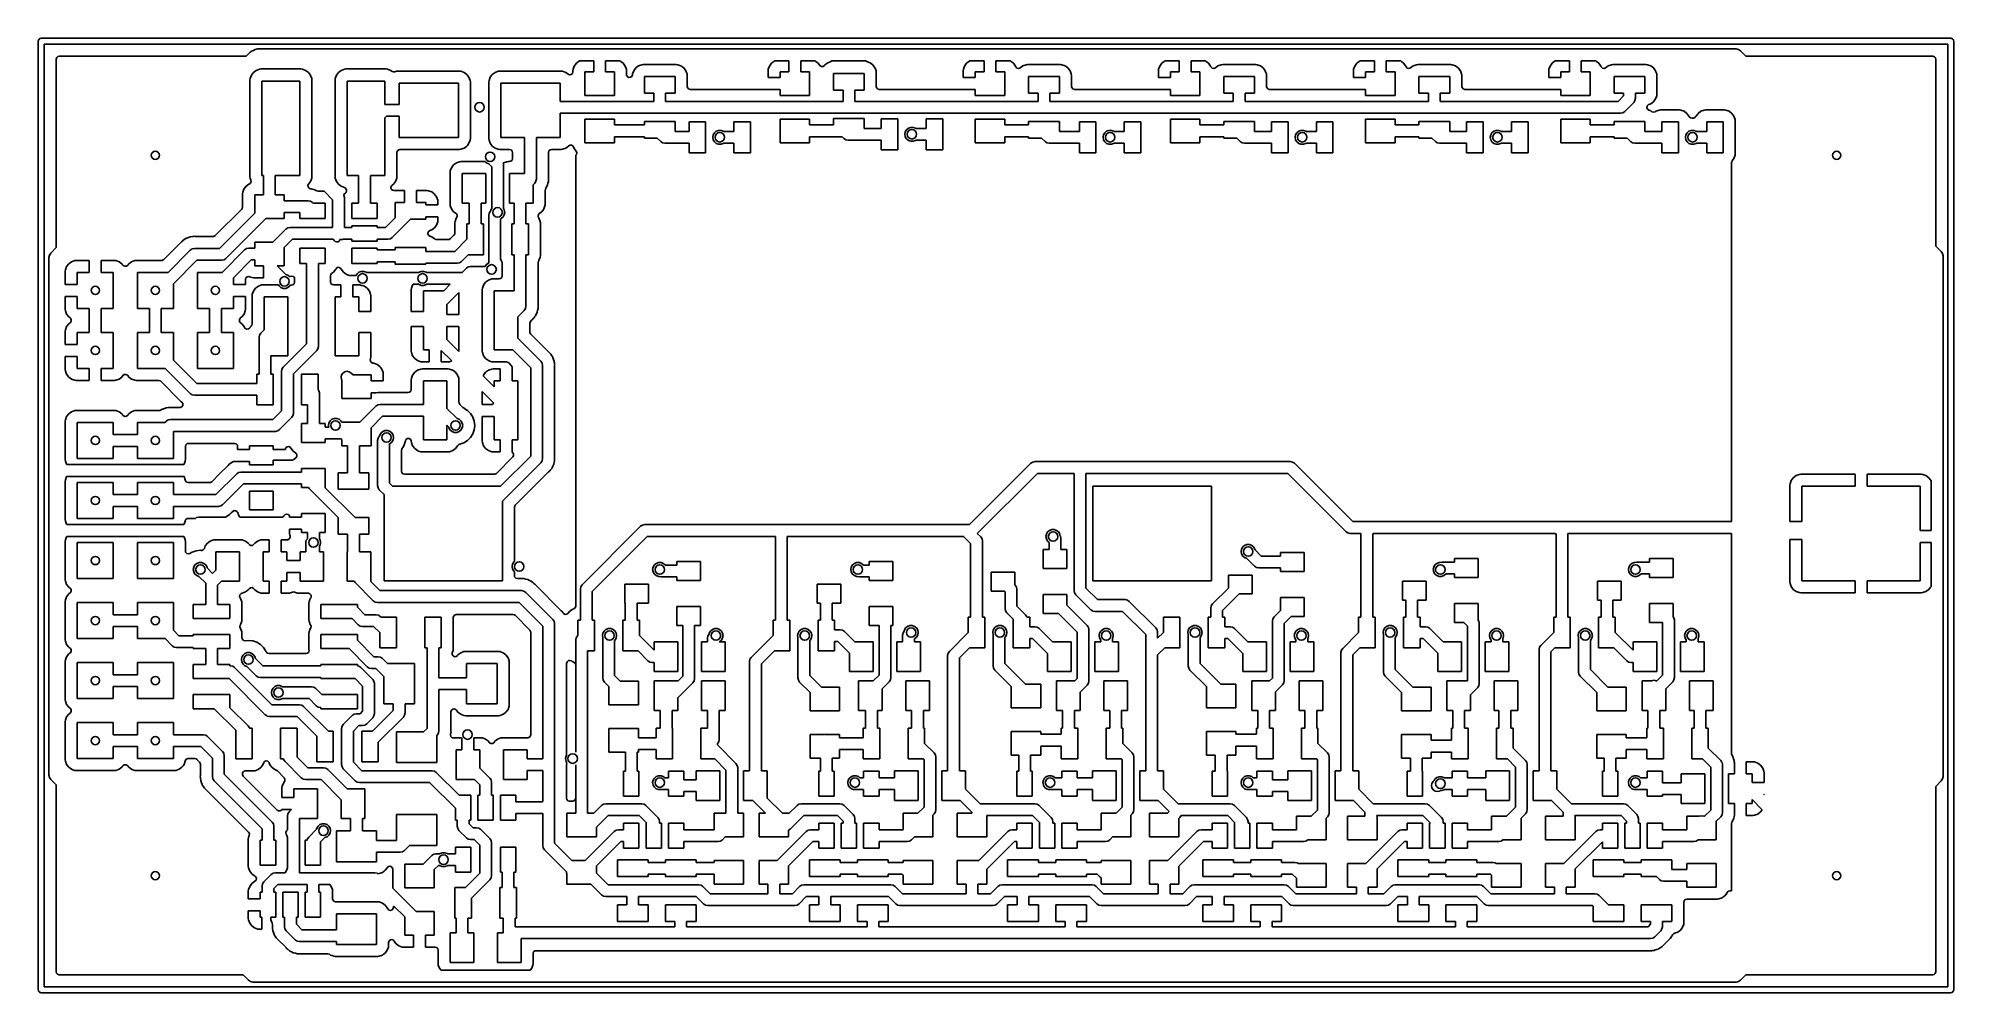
# Model space of a CAD drawing. Extents: x 1.61 to 4.79, y -2.79 to -1.21.
import ezdxf

# ---------------------------------------------------------------- set-up
doc = ezdxf.new("R2010")
doc.units = 0
doc.header["$MEASUREMENT"] = 0
doc.layers.add('BLACK', color=7, linetype='CONTINUOUS')

msp = doc.modelspace()

# ---------------------------------------------------------------- linework, layer by layer
at = {"layer": 'BLACK', "linetype": 'CONTINUOUS'}
for p, q in [((1.6051, -1.21), (1.6053, -1.2086)), ((1.6051, -2.79), (1.6051, -1.21)), ((1.6053, -1.2086), (1.6055, -1.2083)), ((1.6055, -1.208), (1.6062, -1.2072)), ((1.6055, -1.2083), (1.6055, -1.208)), ((1.6062, -1.2072), (1.6068, -1.2063)), ((1.6068, -1.2063), (1.6071, -1.2061)), ((1.6071, -1.2061), (1.6073, -1.2059)), ((1.6073, -1.2059), (1.6083, -1.2056)), ((1.6083, -1.2056), (1.6093, -1.2051)), ((1.6093, -1.2051), (1.6097, -1.2052)), ((1.6097, -1.2052), (1.61, -1.2051)), ((1.61, -1.2051), (4.79, -1.2051)), ((4.79, -1.2051), (4.7914, -1.2053)), ((4.7914, -1.2053), (4.7917, -1.2055)), ((4.7917, -1.2055), (4.792, -1.2055)), ((4.792, -1.2055), (4.7928, -1.2062)), ((4.7928, -1.2062), (4.7937, -1.2068)), ((4.7937, -1.2068), (4.7939, -1.2071)), ((4.7939, -1.2071), (4.7941, -1.2073)), ((4.7941, -1.2073), (4.7944, -1.2083)), ((4.7944, -1.2083), (4.7949, -1.2093)), ((4.7949, -1.2093), (4.7948, -1.2097)), ((4.7948, -1.2097), (4.7949, -1.21)), ((4.7949, -1.21), (4.7949, -2.79)), ((1.6149, -1.2149), (1.6149, -2.7851)), ((4.7851, -1.2149), (1.6149, -1.2149)), ((1.6349, -1.2399), (1.6357, -1.2372)), ((1.6349, -1.5538), (1.6349, -1.2399)), ((1.6357, -1.2372), (1.6378, -1.2354)), ((1.6378, -1.2354), (1.6399, -1.2349)), ((1.6399, -1.2349), (1.9511, -1.2349)), ((1.9511, -1.2349), (1.958, -1.228)), ((1.958, -1.228), (1.9612, -1.2259)), ((1.9612, -1.2259), (1.9633, -1.2255)), ((1.9633, -1.2255), (1.9662, -1.2235)), ((1.9662, -1.2235), (1.97, -1.2228)), ((1.97, -1.2228), (2.08, -1.2228)), ((2.08, -1.2228), (2.34, -1.2228)), ((2.34, -1.2228), (2.345, -1.2228)), ((2.345, -1.2228), (2.54, -1.2228)), ((2.5048, -1.2439), (2.5011, -1.2467)), ((2.5056, -1.2432), (2.5048, -1.2439)), ((2.5059, -1.2425), (2.5056, -1.2432)), ((2.5302, -1.2425), (2.5059, -1.2425)), ((2.5302, -1.2609), (2.5302, -1.2425)), ((2.54, -1.2228), (2.865, -1.2228)), ((2.5741, -1.2425), (2.5498, -1.2425)), ((2.5498, -1.2425), (2.5498, -1.2609)), ((2.5752, -1.2439), (2.5741, -1.2425)), ((2.5789, -1.2467), (2.5752, -1.2439)), ((2.8298, -1.2439), (2.8261, -1.2467)), ((2.8306, -1.2432), (2.8298, -1.2439)), ((2.8309, -1.2425), (2.8306, -1.2432)), ((2.8552, -1.2425), (2.8309, -1.2425)), ((2.8552, -1.2609), (2.8552, -1.2425)), ((2.865, -1.2228), (3.19, -1.2228)), ((2.8991, -1.2425), (2.8748, -1.2425)), ((2.8748, -1.2425), (2.8748, -1.2609)), ((2.9002, -1.2439), (2.8991, -1.2425)), ((2.9039, -1.2467), (2.9002, -1.2439)), ((2.9258, -1.2432), (2.9238, -1.2445)), ((2.9261, -1.2425), (2.9258, -1.2432)), ((2.9838, -1.2425), (2.9261, -1.2425)), ((2.984, -1.2429), (2.9838, -1.2425)), ((2.9862, -1.2445), (2.984, -1.2429)), ((3.1548, -1.2439), (3.1511, -1.2467)), ((3.1556, -1.2432), (3.1548, -1.2439)), ((3.1559, -1.2425), (3.1556, -1.2432)), ((3.1802, -1.2425), (3.1559, -1.2425)), ((3.1802, -1.2609), (3.1802, -1.2425)), ((3.19, -1.2228), (3.515, -1.2228)), ((3.2241, -1.2425), (3.1998, -1.2425)), ((3.1998, -1.2425), (3.1998, -1.2609)), ((3.2252, -1.2439), (3.2241, -1.2425)), ((3.2289, -1.2467), (3.2252, -1.2439)), ((3.4798, -1.2439), (3.4761, -1.2467)), ((3.4806, -1.2432), (3.4798, -1.2439)), ((3.4809, -1.2425), (3.4806, -1.2432)), ((3.5052, -1.2425), (3.4809, -1.2425)), ((3.5052, -1.2609), (3.5052, -1.2425)), ((3.515, -1.2228), (3.84, -1.2228)), ((3.5491, -1.2425), (3.5248, -1.2425)), ((3.5248, -1.2425), (3.5248, -1.2609)), ((3.5502, -1.2439), (3.5491, -1.2425)), ((3.5539, -1.2467), (3.5502, -1.2439)), ((3.8048, -1.2439), (3.8011, -1.2467)), ((3.8056, -1.2432), (3.8048, -1.2439)), ((3.8059, -1.2425), (3.8056, -1.2432)), ((3.8302, -1.2425), (3.8059, -1.2425)), ((3.8302, -1.2609), (3.8302, -1.2425)), ((3.84, -1.2228), (4.165, -1.2228)), ((3.8741, -1.2425), (3.8498, -1.2425)), ((3.8498, -1.2425), (3.8498, -1.2609)), ((3.8752, -1.2439), (3.8741, -1.2425)), ((3.8789, -1.2467), (3.8752, -1.2439)), ((4.1298, -1.2439), (4.1261, -1.2467)), ((4.1306, -1.2432), (4.1298, -1.2439)), ((4.1309, -1.2425), (4.1306, -1.2432)), ((4.1552, -1.2425), (4.1309, -1.2425)), ((4.1552, -1.2609), (4.1552, -1.2425)), ((4.165, -1.2228), (4.4326, -1.2228)), ((4.1991, -1.2425), (4.1748, -1.2425)), ((4.1748, -1.2425), (4.1748, -1.2609)), ((4.2002, -1.2439), (4.1991, -1.2425)), ((4.2039, -1.2467), (4.2002, -1.2439)), ((4.4326, -1.2228), (4.4364, -1.2235)), ((4.4364, -1.2235), (4.4396, -1.2257)), ((4.4396, -1.2257), (4.4489, -1.2349)), ((4.4489, -1.2349), (4.7601, -1.2349)), ((4.7601, -1.2349), (4.7628, -1.2357)), ((4.7628, -1.2357), (4.7646, -1.2378)), ((4.7646, -1.2378), (4.7651, -1.2399)), ((4.7651, -1.2399), (4.7651, -1.5511)), ((4.7851, -2.7851), (4.7851, -1.2149)), ((1.9579, -1.272), (1.9576, -1.2743)), ((1.9576, -1.2743), (1.9576, -1.4357)), ((1.9599, -1.2666), (1.9579, -1.272)), ((1.9579, -1.272), (1.9579, -1.272)), ((1.9633, -1.262), (1.9599, -1.2666)), ((1.9599, -1.2666), (1.9599, -1.2666)), ((1.9679, -1.2585), (1.9633, -1.262)), ((1.9733, -1.2565), (1.9679, -1.2585)), ((1.9679, -1.2585), (1.9679, -1.2585)), ((1.9757, -1.2562), (1.9733, -1.2565)), ((1.9733, -1.2565), (1.9733, -1.2565)), ((2.0425, -1.2562), (1.9757, -1.2562)), ((1.9757, -1.2562), (1.9757, -1.2562)), ((2.0449, -1.2565), (2.0425, -1.2562)), ((2.0425, -1.2562), (2.0425, -1.2562)), ((2.0503, -1.2585), (2.0449, -1.2565)), ((2.0449, -1.2565), (2.0449, -1.2565)), ((2.0549, -1.262), (2.0503, -1.2585)), ((2.0503, -1.2585), (2.0503, -1.2585)), ((2.0584, -1.2666), (2.0549, -1.262)), ((2.0585, -1.2669), (2.0584, -1.2666)), ((2.0584, -1.2666), (2.0584, -1.2666)), ((2.0584, -1.2666), (2.0584, -1.2666)), ((2.0604, -1.272), (2.0585, -1.2669)), ((2.0606, -1.2743), (2.0604, -1.272)), ((2.0604, -1.272), (2.0604, -1.272)), ((2.0606, -1.4357), (2.0606, -1.2743)), ((2.0606, -1.2743), (2.0606, -1.2743)), ((2.0996, -1.272), (2.0994, -1.2743)), ((2.0994, -1.2743), (2.0994, -1.4357)), ((2.1016, -1.2666), (2.0996, -1.272)), ((2.0996, -1.272), (2.0996, -1.272)), ((2.1051, -1.262), (2.1016, -1.2666)), ((2.1016, -1.2666), (2.1016, -1.2666)), ((2.1097, -1.2585), (2.1051, -1.262)), ((2.1151, -1.2565), (2.1097, -1.2585)), ((2.1097, -1.2585), (2.1097, -1.2585)), ((2.1175, -1.2562), (2.1151, -1.2565)), ((2.1151, -1.2565), (2.1151, -1.2565)), ((2.1843, -1.2562), (2.1175, -1.2562)), ((2.1175, -1.2562), (2.1175, -1.2562)), ((2.1867, -1.2565), (2.1843, -1.2562)), ((2.1843, -1.2562), (2.1843, -1.2562)), ((2.1921, -1.2585), (2.1867, -1.2565)), ((2.1867, -1.2565), (2.1867, -1.2565)), ((2.1944, -1.2603), (2.1921, -1.2585)), ((2.1921, -1.2585), (2.1921, -1.2585)), ((2.1964, -1.2612), (2.1944, -1.2603)), ((2.1991, -1.261), (2.1964, -1.2612)), ((2.2018, -1.26), (2.1991, -1.261)), ((2.2042, -1.2597), (2.2018, -1.26)), ((2.2018, -1.26), (2.2018, -1.26)), ((2.3065, -1.2597), (2.2042, -1.2597)), ((2.2042, -1.2597), (2.2042, -1.2597)), ((2.3089, -1.26), (2.3065, -1.2597)), ((2.3065, -1.2597), (2.3065, -1.2597)), ((2.3143, -1.262), (2.3089, -1.26)), ((2.3089, -1.26), (2.3089, -1.26)), ((2.3189, -1.2654), (2.3143, -1.262)), ((2.3143, -1.262), (2.3143, -1.262)), ((2.3223, -1.27), (2.3189, -1.2654)), ((2.3243, -1.2754), (2.3223, -1.27)), ((2.3223, -1.27), (2.3223, -1.27)), ((2.3243, -1.2756), (2.3243, -1.2754)), ((2.3243, -1.2754), (2.3243, -1.2754)), ((2.3246, -1.2778), (2.3243, -1.2756)), ((2.3557, -1.2754), (2.3554, -1.2778)), ((2.3577, -1.27), (2.3557, -1.2754)), ((2.3557, -1.2754), (2.3557, -1.2754)), ((2.3611, -1.2654), (2.3577, -1.27)), ((2.3577, -1.27), (2.3577, -1.27)), ((2.3657, -1.262), (2.3611, -1.2654)), ((2.3711, -1.26), (2.3657, -1.262)), ((2.3657, -1.262), (2.3657, -1.262)), ((2.3735, -1.2597), (2.3711, -1.26)), ((2.3711, -1.26), (2.3711, -1.26)), ((2.4758, -1.2597), (2.3735, -1.2597)), ((2.3735, -1.2597), (2.3735, -1.2597)), ((2.4782, -1.26), (2.4758, -1.2597)), ((2.4758, -1.2597), (2.4758, -1.2597)), ((2.4836, -1.262), (2.4782, -1.26)), ((2.4782, -1.26), (2.4782, -1.26)), ((2.4875, -1.2649), (2.4836, -1.262)), ((2.4836, -1.262), (2.4836, -1.262)), ((2.4897, -1.2658), (2.4875, -1.2649)), ((2.4925, -1.2654), (2.4897, -1.2658)), ((2.4946, -1.2636), (2.4925, -1.2654)), ((2.4954, -1.2609), (2.4946, -1.2636)), ((2.4956, -1.2566), (2.4954, -1.259)), ((2.4954, -1.259), (2.4954, -1.2609)), ((2.4977, -1.2513), (2.4956, -1.2566)), ((2.5011, -1.2467), (2.4977, -1.2513)), ((2.4977, -1.2513), (2.4977, -1.2513)), ((2.5154, -1.3003), (2.5154, -1.2609)), ((2.5154, -1.2609), (2.5302, -1.2609)), ((2.5498, -1.2609), (2.5646, -1.2609)), ((2.5646, -1.2609), (2.5646, -1.3003)), ((2.5823, -1.2513), (2.5789, -1.2467)), ((2.5844, -1.2566), (2.5823, -1.2513)), ((2.5823, -1.2513), (2.5823, -1.2513)), ((2.5846, -1.259), (2.5844, -1.2566)), ((2.5846, -1.2654), (2.5846, -1.259)), ((2.5846, -1.259), (2.5846, -1.259)), ((2.5847, -1.2662), (2.5846, -1.2654)), ((2.5859, -1.2687), (2.5847, -1.2662)), ((2.5883, -1.2702), (2.5859, -1.2687)), ((2.5911, -1.2701), (2.5883, -1.2702)), ((2.5934, -1.2685), (2.5911, -1.2701)), ((2.5945, -1.2659), (2.5934, -1.2685)), ((2.5946, -1.2645), (2.5945, -1.2659)), ((2.5967, -1.2591), (2.5946, -1.2645)), ((2.5946, -1.2645), (2.5946, -1.2645)), ((2.6001, -1.2545), (2.5967, -1.2591)), ((2.5967, -1.2591), (2.5967, -1.2591)), ((2.6047, -1.2511), (2.6001, -1.2545)), ((2.6101, -1.2491), (2.6047, -1.2511)), ((2.6047, -1.2511), (2.6047, -1.2511)), ((2.6125, -1.2488), (2.6101, -1.2491)), ((2.6101, -1.2491), (2.6101, -1.2491)), ((2.6675, -1.2488), (2.6125, -1.2488)), ((2.6125, -1.2488), (2.6125, -1.2488)), ((2.6144, -1.2964), (2.6144, -1.2688)), ((2.6144, -1.2688), (2.6656, -1.2688)), ((2.6656, -1.2688), (2.6656, -1.2964)), ((2.6699, -1.2491), (2.6675, -1.2488)), ((2.6675, -1.2488), (2.6675, -1.2488)), ((2.6753, -1.2511), (2.6699, -1.2491)), ((2.6699, -1.2491), (2.6699, -1.2491)), ((2.6799, -1.2545), (2.6753, -1.2511)), ((2.6753, -1.2511), (2.6753, -1.2511)), ((2.6833, -1.2591), (2.6799, -1.2545)), ((2.684, -1.2609), (2.6833, -1.2591)), ((2.6833, -1.2591), (2.6833, -1.2591)), ((2.6833, -1.2591), (2.6833, -1.2591)), ((2.6854, -1.2645), (2.684, -1.2609)), ((2.6856, -1.2669), (2.6854, -1.2645)), ((2.6854, -1.2645), (2.6854, -1.2645)), ((2.6856, -1.2852), (2.6856, -1.2669)), ((2.6856, -1.2669), (2.6856, -1.2669)), ((2.8206, -1.2566), (2.8204, -1.259)), ((2.8204, -1.259), (2.8204, -1.2706)), ((2.8204, -1.2706), (2.8404, -1.2706)), ((2.8227, -1.2513), (2.8206, -1.2566)), ((2.8261, -1.2467), (2.8227, -1.2513)), ((2.8227, -1.2513), (2.8227, -1.2513)), ((2.8404, -1.2706), (2.8404, -1.2609)), ((2.8404, -1.2609), (2.8552, -1.2609)), ((2.8748, -1.2609), (2.8896, -1.2609)), ((2.8896, -1.2609), (2.8896, -1.3003)), ((2.9066, -1.2503), (2.9039, -1.2467)), ((2.9071, -1.2508), (2.9066, -1.2503)), ((2.9095, -1.2521), (2.9071, -1.2508)), ((2.9123, -1.2519), (2.9095, -1.2521)), ((2.9145, -1.2503), (2.9123, -1.2519)), ((2.9151, -1.2495), (2.9145, -1.2503)), ((2.9197, -1.2461), (2.9151, -1.2495)), ((2.9238, -1.2445), (2.9197, -1.2461)), ((2.9197, -1.2461), (2.9197, -1.2461)), ((2.9294, -1.2914), (2.9294, -1.2638)), ((2.9294, -1.2638), (2.9806, -1.2638)), ((2.9806, -1.2638), (2.9806, -1.2914)), ((2.9903, -1.2461), (2.9862, -1.2445)), ((2.9949, -1.2495), (2.9903, -1.2461)), ((2.9903, -1.2461), (2.9903, -1.2461)), ((2.9983, -1.2541), (2.9949, -1.2495)), ((2.9986, -1.2548), (2.9983, -1.2541)), ((2.9983, -1.2541), (2.9983, -1.2541)), ((2.9983, -1.2541), (2.9983, -1.2541)), ((3.0004, -1.2595), (2.9986, -1.2548)), ((3.0006, -1.2619), (3.0004, -1.2595)), ((3.0004, -1.2595), (3.0004, -1.2595)), ((3.0006, -1.2852), (3.0006, -1.2619)), ((3.0006, -1.2619), (3.0006, -1.2619)), ((3.1456, -1.2566), (3.1454, -1.259)), ((3.1454, -1.259), (3.1454, -1.2706)), ((3.1454, -1.2706), (3.1654, -1.2706)), ((3.1477, -1.2513), (3.1456, -1.2566)), ((3.1511, -1.2467), (3.1477, -1.2513)), ((3.1477, -1.2513), (3.1477, -1.2513)), ((3.1654, -1.2706), (3.1654, -1.2609)), ((3.1654, -1.2609), (3.1802, -1.2609)), ((3.1998, -1.2609), (3.2146, -1.2609)), ((3.2146, -1.2609), (3.2146, -1.3003)), ((3.2323, -1.2513), (3.2289, -1.2467)), ((3.2327, -1.2521), (3.2323, -1.2513)), ((3.2323, -1.2513), (3.2323, -1.2513)), ((3.233, -1.2528), (3.2327, -1.2521)), ((3.2349, -1.2548), (3.233, -1.2528)), ((3.2377, -1.2554), (3.2349, -1.2548)), ((3.2403, -1.2544), (3.2377, -1.2554)), ((3.2447, -1.2511), (3.2403, -1.2544)), ((3.2501, -1.2491), (3.2447, -1.2511)), ((3.2447, -1.2511), (3.2447, -1.2511)), ((3.2525, -1.2488), (3.2501, -1.2491)), ((3.2501, -1.2491), (3.2501, -1.2491)), ((3.3075, -1.2488), (3.2525, -1.2488)), ((3.2525, -1.2488), (3.2525, -1.2488)), ((3.2544, -1.2964), (3.2544, -1.2688)), ((3.2544, -1.2688), (3.3056, -1.2688)), ((3.3056, -1.2688), (3.3056, -1.2964)), ((3.3099, -1.2491), (3.3075, -1.2488)), ((3.3075, -1.2488), (3.3075, -1.2488)), ((3.3153, -1.2511), (3.3099, -1.2491)), ((3.3099, -1.2491), (3.3099, -1.2491)), ((3.3199, -1.2545), (3.3153, -1.2511)), ((3.3153, -1.2511), (3.3153, -1.2511)), ((3.3233, -1.2591), (3.3199, -1.2545)), ((3.324, -1.2609), (3.3233, -1.2591)), ((3.3233, -1.2591), (3.3233, -1.2591)), ((3.3233, -1.2591), (3.3233, -1.2591)), ((3.3254, -1.2645), (3.324, -1.2609)), ((3.3256, -1.2669), (3.3254, -1.2645)), ((3.3254, -1.2645), (3.3254, -1.2645)), ((3.3256, -1.2852), (3.3256, -1.2669)), ((3.3256, -1.2669), (3.3256, -1.2669)), ((3.4706, -1.2566), (3.4704, -1.259)), ((3.4704, -1.259), (3.4704, -1.2706)), ((3.4704, -1.2706), (3.4904, -1.2706)), ((3.4727, -1.2513), (3.4706, -1.2566)), ((3.4761, -1.2467), (3.4727, -1.2513)), ((3.4727, -1.2513), (3.4727, -1.2513)), ((3.4904, -1.2706), (3.4904, -1.2609)), ((3.4904, -1.2609), (3.5052, -1.2609)), ((3.5248, -1.2609), (3.5396, -1.2609)), ((3.5396, -1.2609), (3.5396, -1.3003)), ((3.5573, -1.2513), (3.5539, -1.2467)), ((3.5577, -1.2521), (3.5573, -1.2513)), ((3.5573, -1.2513), (3.5573, -1.2513)), ((3.558, -1.2528), (3.5577, -1.2521)), ((3.5599, -1.2548), (3.558, -1.2528)), ((3.5627, -1.2554), (3.5599, -1.2548)), ((3.5653, -1.2544), (3.5627, -1.2554)), ((3.5697, -1.2511), (3.5653, -1.2544)), ((3.5751, -1.2491), (3.5697, -1.2511)), ((3.5697, -1.2511), (3.5697, -1.2511)), ((3.5775, -1.2488), (3.5751, -1.2491)), ((3.5751, -1.2491), (3.5751, -1.2491)), ((3.6325, -1.2488), (3.5775, -1.2488)), ((3.5775, -1.2488), (3.5775, -1.2488)), ((3.5794, -1.2964), (3.5794, -1.2688)), ((3.5794, -1.2688), (3.6306, -1.2688)), ((3.6306, -1.2688), (3.6306, -1.2964)), ((3.6349, -1.2491), (3.6325, -1.2488)), ((3.6325, -1.2488), (3.6325, -1.2488)), ((3.6403, -1.2511), (3.6349, -1.2491)), ((3.6349, -1.2491), (3.6349, -1.2491)), ((3.6449, -1.2545), (3.6403, -1.2511)), ((3.6403, -1.2511), (3.6403, -1.2511)), ((3.6483, -1.2591), (3.6449, -1.2545)), ((3.649, -1.2609), (3.6483, -1.2591)), ((3.6483, -1.2591), (3.6483, -1.2591)), ((3.6483, -1.2591), (3.6483, -1.2591)), ((3.6504, -1.2645), (3.649, -1.2609)), ((3.6506, -1.2669), (3.6504, -1.2645)), ((3.6504, -1.2645), (3.6504, -1.2645)), ((3.6506, -1.2852), (3.6506, -1.2669)), ((3.6506, -1.2669), (3.6506, -1.2669)), ((3.7956, -1.2566), (3.7954, -1.259)), ((3.7954, -1.259), (3.7954, -1.2706)), ((3.7954, -1.2706), (3.8154, -1.2706)), ((3.7977, -1.2513), (3.7956, -1.2566)), ((3.8011, -1.2467), (3.7977, -1.2513)), ((3.7977, -1.2513), (3.7977, -1.2513)), ((3.8154, -1.2706), (3.8154, -1.2609)), ((3.8154, -1.2609), (3.8302, -1.2609)), ((3.8498, -1.2609), (3.8646, -1.2609)), ((3.8646, -1.2609), (3.8646, -1.3003)), ((3.8823, -1.2513), (3.8789, -1.2467)), ((3.8827, -1.2521), (3.8823, -1.2513)), ((3.8823, -1.2513), (3.8823, -1.2513)), ((3.883, -1.2528), (3.8827, -1.2521)), ((3.8849, -1.2548), (3.883, -1.2528)), ((3.8877, -1.2554), (3.8849, -1.2548)), ((3.8903, -1.2544), (3.8877, -1.2554)), ((3.8947, -1.2511), (3.8903, -1.2544)), ((3.9001, -1.2491), (3.8947, -1.2511)), ((3.8947, -1.2511), (3.8947, -1.2511)), ((3.9025, -1.2488), (3.9001, -1.2491)), ((3.9001, -1.2491), (3.9001, -1.2491)), ((3.9575, -1.2488), (3.9025, -1.2488)), ((3.9025, -1.2488), (3.9025, -1.2488)), ((3.9044, -1.2964), (3.9044, -1.2688)), ((3.9044, -1.2688), (3.9556, -1.2688)), ((3.9556, -1.2688), (3.9556, -1.2964)), ((3.9599, -1.2491), (3.9575, -1.2488)), ((3.9575, -1.2488), (3.9575, -1.2488)), ((3.9653, -1.2511), (3.9599, -1.2491)), ((3.9599, -1.2491), (3.9599, -1.2491)), ((3.9699, -1.2545), (3.9653, -1.2511)), ((3.9653, -1.2511), (3.9653, -1.2511)), ((3.9733, -1.2591), (3.9699, -1.2545)), ((3.974, -1.2609), (3.9733, -1.2591)), ((3.9733, -1.2591), (3.9733, -1.2591)), ((3.9733, -1.2591), (3.9733, -1.2591)), ((3.9754, -1.2645), (3.974, -1.2609)), ((3.9756, -1.2669), (3.9754, -1.2645)), ((3.9754, -1.2645), (3.9754, -1.2645)), ((3.9756, -1.2852), (3.9756, -1.2669)), ((3.9756, -1.2669), (3.9756, -1.2669)), ((4.1206, -1.2566), (4.1204, -1.259)), ((4.1204, -1.259), (4.1204, -1.2706)), ((4.1204, -1.2706), (4.1404, -1.2706)), ((4.1227, -1.2513), (4.1206, -1.2566)), ((4.1261, -1.2467), (4.1227, -1.2513)), ((4.1227, -1.2513), (4.1227, -1.2513)), ((4.1404, -1.2706), (4.1404, -1.2609)), ((4.1404, -1.2609), (4.1552, -1.2609)), ((4.1748, -1.2609), (4.1896, -1.2609)), ((4.1896, -1.2609), (4.1896, -1.3003)), ((4.2073, -1.2513), (4.2039, -1.2467)), ((4.2077, -1.2521), (4.2073, -1.2513)), ((4.2073, -1.2513), (4.2073, -1.2513)), ((4.208, -1.2528), (4.2077, -1.2521)), ((4.2099, -1.2548), (4.208, -1.2528)), ((4.2127, -1.2554), (4.2099, -1.2548)), ((4.2153, -1.2544), (4.2127, -1.2554)), ((4.2197, -1.2511), (4.2153, -1.2544)), ((4.2251, -1.2491), (4.2197, -1.2511)), ((4.2197, -1.2511), (4.2197, -1.2511)), ((4.2275, -1.2488), (4.2251, -1.2491)), ((4.2251, -1.2491), (4.2251, -1.2491)), ((4.2825, -1.2488), (4.2275, -1.2488)), ((4.2275, -1.2488), (4.2275, -1.2488)), ((4.2294, -1.2964), (4.2294, -1.2688)), ((4.2294, -1.2688), (4.2806, -1.2688)), ((4.2806, -1.2688), (4.2806, -1.2964)), ((4.2849, -1.2491), (4.2825, -1.2488)), ((4.2825, -1.2488), (4.2825, -1.2488)), ((4.2903, -1.2511), (4.2849, -1.2491)), ((4.2849, -1.2491), (4.2849, -1.2491)), ((4.2949, -1.2545), (4.2903, -1.2511)), ((4.2903, -1.2511), (4.2903, -1.2511)), ((4.2983, -1.2591), (4.2949, -1.2545)), ((4.299, -1.2609), (4.2983, -1.2591)), ((4.2983, -1.2591), (4.2983, -1.2591)), ((4.2983, -1.2591), (4.2983, -1.2591)), ((4.3004, -1.2645), (4.299, -1.2609)), ((4.3006, -1.2669), (4.3004, -1.2645)), ((4.3004, -1.2645), (4.3004, -1.2645)), ((4.3006, -1.2983), (4.3006, -1.2669)), ((4.3006, -1.2669), (4.3006, -1.2669)), ((1.9776, -1.4337), (1.9776, -1.2763)), ((1.9776, -1.2763), (2.0406, -1.2763)), ((2.0406, -1.2763), (2.0406, -1.4337)), ((2.1194, -1.4337), (2.1194, -1.2763)), ((2.1194, -1.2763), (2.1824, -1.2763)), ((2.1824, -1.2763), (2.1824, -1.3152)), ((2.2061, -1.3152), (2.2061, -1.2797)), ((2.2061, -1.2797), (2.3046, -1.2797)), ((2.3046, -1.2797), (2.3046, -1.3703)), ((2.3246, -1.3722), (2.3246, -1.2778)), ((2.3554, -1.2778), (2.3554, -1.3722)), ((2.3754, -1.3703), (2.3754, -1.2797)), ((2.3754, -1.2797), (2.4739, -1.2797)), ((2.4739, -1.2797), (2.4739, -1.3102)), ((2.5646, -1.3003), (2.5154, -1.3003)), ((2.6302, -1.2964), (2.6144, -1.2964)), ((2.6302, -1.3102), (2.6302, -1.2964)), ((2.6656, -1.2964), (2.6498, -1.2964)), ((2.6498, -1.2964), (2.6498, -1.3102)), ((2.6861, -1.2872), (2.6856, -1.2852)), ((2.6879, -1.2894), (2.6861, -1.2872)), ((2.6906, -1.2901), (2.6879, -1.2894)), ((2.8404, -1.2901), (2.6906, -1.2901)), ((2.8404, -1.3003), (2.8404, -1.2901)), ((2.8896, -1.3003), (2.8404, -1.3003)), ((2.9452, -1.2914), (2.9294, -1.2914)), ((2.9452, -1.3102), (2.9452, -1.2914)), ((2.9806, -1.2914), (2.9648, -1.2914)), ((2.9648, -1.2914), (2.9648, -1.3102)), ((3.0011, -1.2872), (3.0006, -1.2852)), ((3.0029, -1.2894), (3.0011, -1.2872)), ((3.0056, -1.2901), (3.0029, -1.2894)), ((3.1654, -1.2901), (3.0056, -1.2901)), ((3.1654, -1.3003), (3.1654, -1.2901)), ((3.2146, -1.3003), (3.1654, -1.3003)), ((3.2702, -1.2964), (3.2544, -1.2964)), ((3.2702, -1.3102), (3.2702, -1.2964)), ((3.3056, -1.2964), (3.2898, -1.2964)), ((3.2898, -1.2964), (3.2898, -1.3102)), ((3.3261, -1.2872), (3.3256, -1.2852)), ((3.3279, -1.2894), (3.3261, -1.2872)), ((3.3306, -1.2901), (3.3279, -1.2894)), ((3.4904, -1.2901), (3.3306, -1.2901)), ((3.4904, -1.3003), (3.4904, -1.2901)), ((3.5396, -1.3003), (3.4904, -1.3003)), ((3.5952, -1.2964), (3.5794, -1.2964)), ((3.5952, -1.3102), (3.5952, -1.2964)), ((3.6306, -1.2964), (3.6148, -1.2964)), ((3.6148, -1.2964), (3.6148, -1.3102)), ((3.6511, -1.2872), (3.6506, -1.2852)), ((3.6529, -1.2894), (3.6511, -1.2872)), ((3.6556, -1.2901), (3.6529, -1.2894)), ((3.8154, -1.2901), (3.6556, -1.2901)), ((3.8154, -1.3003), (3.8154, -1.2901)), ((3.8646, -1.3003), (3.8154, -1.3003)), ((3.9202, -1.2964), (3.9044, -1.2964)), ((3.9202, -1.3102), (3.9202, -1.2964)), ((3.9556, -1.2964), (3.9398, -1.2964)), ((3.9398, -1.2964), (3.9398, -1.3102)), ((3.9761, -1.2872), (3.9756, -1.2852)), ((3.9779, -1.2894), (3.9761, -1.2872)), ((3.9806, -1.2901), (3.9779, -1.2894)), ((4.1404, -1.2901), (3.9806, -1.2901)), ((4.1404, -1.3003), (4.1404, -1.2901)), ((4.1896, -1.3003), (4.1404, -1.3003)), ((4.2452, -1.2964), (4.2294, -1.2964)), ((4.2359, -1.3102), (4.2452, -1.3009)), ((4.2452, -1.3009), (4.2452, -1.2964)), ((4.2648, -1.305), (4.2641, -1.3088)), ((4.2806, -1.2964), (4.2648, -1.2964)), ((4.2648, -1.2964), (4.2648, -1.305)), ((4.2949, -1.3107), (4.2983, -1.3061)), ((4.2983, -1.3061), (4.3004, -1.3007)), ((4.3004, -1.3007), (4.3006, -1.2983)), ((2.1824, -1.3152), (2.2061, -1.3152)), ((2.1849, -1.3348), (2.1824, -1.3374)), ((2.1824, -1.3374), (2.1824, -1.4337)), ((2.2061, -1.3348), (2.1849, -1.3348)), ((2.2061, -1.3703), (2.2061, -1.3348)), ((2.4739, -1.3102), (2.6302, -1.3102)), ((2.64, -1.3298), (2.4739, -1.3298)), ((2.4739, -1.3298), (2.4739, -1.3703)), ((2.5154, -1.3791), (2.5154, -1.3397)), ((2.5154, -1.3397), (2.5646, -1.3397)), ((2.5646, -1.3397), (2.5646, -1.3495)), ((2.955, -1.3298), (2.64, -1.3298)), ((2.6498, -1.3102), (2.9452, -1.3102)), ((2.8404, -1.3791), (2.8404, -1.3397)), ((2.8404, -1.3397), (2.8896, -1.3397)), ((2.8896, -1.3397), (2.8896, -1.3495)), ((2.9294, -1.3495), (2.9294, -1.3386)), ((2.9294, -1.3386), (2.9806, -1.3386)), ((3.28, -1.3298), (2.955, -1.3298)), ((2.9648, -1.3102), (3.2702, -1.3102)), ((2.9806, -1.3386), (2.9806, -1.3552)), ((3.0088, -1.3552), (3.0088, -1.3394)), ((3.0088, -1.3394), (3.0364, -1.3394)), ((3.0364, -1.3394), (3.0364, -1.3906)), ((3.0836, -1.3552), (3.0836, -1.3394)), ((3.0836, -1.3394), (3.1112, -1.3394)), ((3.1112, -1.3394), (3.1112, -1.3906)), ((3.1654, -1.3791), (3.1654, -1.3397)), ((3.1654, -1.3397), (3.2146, -1.3397)), ((3.2146, -1.3397), (3.2146, -1.3495)), ((3.605, -1.3298), (3.28, -1.3298)), ((3.2898, -1.3102), (3.5952, -1.3102)), ((3.4904, -1.3791), (3.4904, -1.3397)), ((3.4904, -1.3397), (3.5396, -1.3397)), ((3.5396, -1.3397), (3.5396, -1.3495)), ((3.93, -1.3298), (3.605, -1.3298)), ((3.6148, -1.3102), (3.9202, -1.3102)), ((3.8154, -1.3791), (3.8154, -1.3397)), ((3.8154, -1.3397), (3.8646, -1.3397)), ((3.8646, -1.3397), (3.8646, -1.3495)), ((4.24, -1.3298), (3.93, -1.3298)), ((3.9398, -1.3102), (4.2359, -1.3102)), ((4.1404, -1.3791), (4.1404, -1.3397)), ((4.1404, -1.3397), (4.1896, -1.3397)), ((4.1896, -1.3397), (4.1896, -1.3495)), ((4.2438, -1.3291), (4.24, -1.3298)), ((4.247, -1.327), (4.2438, -1.3291)), ((4.262, -1.312), (4.247, -1.327)), ((4.2641, -1.3088), (4.262, -1.312)), ((4.262, -1.312), (4.262, -1.312)), ((4.2838, -1.3204), (4.2844, -1.3176)), ((4.2848, -1.323), (4.2838, -1.3204)), ((4.2844, -1.3176), (4.2864, -1.3156)), ((4.287, -1.3246), (4.2848, -1.323)), ((4.2864, -1.3156), (4.287, -1.3154)), ((4.287, -1.3154), (4.2903, -1.3141)), ((4.2893, -1.3255), (4.287, -1.3246)), ((4.2903, -1.3259), (4.2893, -1.3255)), ((4.2903, -1.3141), (4.2949, -1.3107)), ((4.2913, -1.3267), (4.2903, -1.3259)), ((4.2923, -1.3273), (4.2913, -1.3267)), ((4.2929, -1.3277), (4.2923, -1.3273)), ((4.2956, -1.3283), (4.2929, -1.3277)), ((4.2982, -1.3273), (4.2956, -1.3283)), ((4.2991, -1.3267), (4.2982, -1.3273)), ((4.3045, -1.3246), (4.2991, -1.3267)), ((4.2991, -1.3267), (4.2991, -1.3267)), ((4.3069, -1.3244), (4.3045, -1.3246)), ((4.3045, -1.3246), (4.3045, -1.3246)), ((4.3383, -1.3244), (4.3069, -1.3244)), ((4.3069, -1.3244), (4.3069, -1.3244)), ((4.3407, -1.3246), (4.3383, -1.3244)), ((4.3383, -1.3244), (4.3383, -1.3244)), ((4.3461, -1.3267), (4.3407, -1.3246)), ((4.3407, -1.3246), (4.3407, -1.3246)), ((4.3507, -1.3301), (4.3461, -1.3267)), ((4.3461, -1.3267), (4.3461, -1.3267)), ((4.3541, -1.3347), (4.3507, -1.3301)), ((4.3542, -1.3348), (4.3541, -1.3347)), ((4.3541, -1.3347), (4.3541, -1.3347)), ((4.3546, -1.3357), (4.3542, -1.3348)), ((4.3566, -1.3376), (4.3546, -1.3357)), ((4.3594, -1.338), (4.3566, -1.3376)), ((4.36, -1.338), (4.3594, -1.338)), ((4.3606, -1.338), (4.36, -1.338)), ((4.36, -1.338), (4.36, -1.338)), ((4.3615, -1.3381), (4.3606, -1.338)), ((4.3641, -1.3371), (4.3615, -1.3381)), ((4.3657, -1.335), (4.3641, -1.3371)), ((4.3658, -1.3348), (4.3657, -1.3349)), ((4.3657, -1.3349), (4.3657, -1.335)), ((4.3657, -1.335), (4.3657, -1.335)), ((4.3659, -1.3347), (4.3658, -1.3348)), ((4.3693, -1.3301), (4.3659, -1.3347)), ((4.3739, -1.3267), (4.3693, -1.3301)), ((4.3793, -1.3246), (4.3739, -1.3267)), ((4.3739, -1.3267), (4.3739, -1.3267)), ((4.3817, -1.3244), (4.3793, -1.3246)), ((4.3793, -1.3246), (4.3793, -1.3246)), ((4.4131, -1.3244), (4.3817, -1.3244)), ((4.3817, -1.3244), (4.3817, -1.3244)), ((4.4155, -1.3246), (4.4131, -1.3244)), ((4.4131, -1.3244), (4.4131, -1.3244)), ((4.4209, -1.3267), (4.4155, -1.3246)), ((4.4155, -1.3246), (4.4155, -1.3246)), ((4.4255, -1.3301), (4.4209, -1.3267)), ((4.4209, -1.3267), (4.4209, -1.3267)), ((4.4289, -1.3347), (4.4255, -1.3301)), ((4.429, -1.335), (4.4289, -1.3347)), ((4.4289, -1.3347), (4.4289, -1.3347)), ((4.4289, -1.3347), (4.4289, -1.3347)), ((4.4309, -1.3401), (4.429, -1.335)), ((2.3046, -1.3703), (2.2061, -1.3703)), ((2.4148, -1.3703), (2.3754, -1.3703)), ((2.4148, -1.4304), (2.4148, -1.3703)), ((2.4739, -1.3703), (2.4345, -1.3703)), ((2.4345, -1.3703), (2.4345, -1.4397)), ((2.5646, -1.3495), (2.6144, -1.3495)), ((2.6144, -1.3692), (2.5646, -1.3692)), ((2.5646, -1.3692), (2.5646, -1.3791)), ((2.6144, -1.3495), (2.6144, -1.3436)), ((2.6144, -1.3436), (2.6656, -1.3436)), ((2.6144, -1.3712), (2.6144, -1.3692)), ((2.6359, -1.3712), (2.6144, -1.3712)), ((2.6417, -1.377), (2.6359, -1.3712)), ((2.6656, -1.3436), (2.6656, -1.3602)), ((2.6656, -1.3602), (2.6888, -1.3602)), ((2.6888, -1.3602), (2.6888, -1.3444)), ((2.6888, -1.3444), (2.7164, -1.3444)), ((2.7164, -1.3444), (2.7164, -1.3956)), ((2.7282, -1.37), (2.7289, -1.366)), ((2.7289, -1.374), (2.7282, -1.37)), ((2.7289, -1.366), (2.731, -1.3624)), ((2.731, -1.3624), (2.7341, -1.3598)), ((2.7341, -1.3598), (2.7379, -1.3584)), ((2.7379, -1.3584), (2.7421, -1.3584)), ((2.7421, -1.3584), (2.7459, -1.3598)), ((2.7459, -1.3598), (2.7464, -1.3602)), ((2.7464, -1.3602), (2.7636, -1.3602)), ((2.7636, -1.3602), (2.7636, -1.3444)), ((2.7636, -1.3444), (2.7912, -1.3444)), ((2.7912, -1.3444), (2.7912, -1.3956)), ((2.8896, -1.3495), (2.9294, -1.3495)), ((2.944, -1.3692), (2.8896, -1.3692)), ((2.8896, -1.3692), (2.8896, -1.3791)), ((2.9467, -1.372), (2.944, -1.3692)), ((2.9806, -1.3552), (3.0088, -1.3552)), ((3.0482, -1.365), (3.0489, -1.361)), ((3.0489, -1.369), (3.0482, -1.365)), ((3.0489, -1.361), (3.051, -1.3574)), ((3.051, -1.3726), (3.0489, -1.369)), ((3.051, -1.3574), (3.0541, -1.3548)), ((3.0541, -1.3548), (3.0579, -1.3534)), ((3.0579, -1.3534), (3.0621, -1.3534)), ((3.0621, -1.3534), (3.0659, -1.3548)), ((3.0659, -1.3548), (3.0664, -1.3552)), ((3.0664, -1.3552), (3.0836, -1.3552)), ((3.2146, -1.3495), (3.2544, -1.3495)), ((3.2544, -1.3692), (3.2146, -1.3692)), ((3.2146, -1.3692), (3.2146, -1.3791)), ((3.2544, -1.3495), (3.2544, -1.3436)), ((3.2544, -1.3436), (3.3056, -1.3436)), ((3.2544, -1.3712), (3.2544, -1.3692)), ((3.2759, -1.3712), (3.2544, -1.3712)), ((3.2817, -1.377), (3.2759, -1.3712)), ((3.3056, -1.3436), (3.3056, -1.3602)), ((3.3056, -1.3602), (3.3388, -1.3602)), ((3.3388, -1.3602), (3.3388, -1.3444)), ((3.3388, -1.3444), (3.3664, -1.3444)), ((3.3664, -1.3444), (3.3664, -1.3956)), ((3.3782, -1.37), (3.3789, -1.366)), ((3.3789, -1.374), (3.3782, -1.37)), ((3.3789, -1.366), (3.381, -1.3624)), ((3.381, -1.3624), (3.3841, -1.3598)), ((3.3841, -1.3598), (3.3879, -1.3584)), ((3.3879, -1.3584), (3.3921, -1.3584)), ((3.3921, -1.3584), (3.3959, -1.3598)), ((3.3959, -1.3598), (3.3964, -1.3602)), ((3.3964, -1.3602), (3.4136, -1.3602)), ((3.4136, -1.3602), (3.4136, -1.3444)), ((3.4136, -1.3444), (3.4412, -1.3444)), ((3.4412, -1.3444), (3.4412, -1.3956)), ((3.5396, -1.3495), (3.5794, -1.3495)), ((3.5794, -1.3692), (3.5396, -1.3692)), ((3.5396, -1.3692), (3.5396, -1.3791)), ((3.5794, -1.3495), (3.5794, -1.3436)), ((3.5794, -1.3436), (3.6306, -1.3436)), ((3.5794, -1.3712), (3.5794, -1.3692)), ((3.6009, -1.3712), (3.5794, -1.3712)), ((3.6067, -1.377), (3.6009, -1.3712)), ((3.6306, -1.3436), (3.6306, -1.3602)), ((3.6306, -1.3602), (3.6588, -1.3602)), ((3.6588, -1.3602), (3.6588, -1.3444)), ((3.6588, -1.3444), (3.6864, -1.3444)), ((3.6864, -1.3444), (3.6864, -1.3956)), ((3.6982, -1.37), (3.6989, -1.366)), ((3.6989, -1.374), (3.6982, -1.37)), ((3.6989, -1.366), (3.701, -1.3624)), ((3.701, -1.3624), (3.7041, -1.3598)), ((3.7041, -1.3598), (3.7079, -1.3584)), ((3.7079, -1.3584), (3.7121, -1.3584)), ((3.7121, -1.3584), (3.7159, -1.3598)), ((3.7159, -1.3598), (3.7164, -1.3602)), ((3.7164, -1.3602), (3.7336, -1.3602)), ((3.7336, -1.3602), (3.7336, -1.3444)), ((3.7336, -1.3444), (3.7612, -1.3444)), ((3.7612, -1.3444), (3.7612, -1.3956)), ((3.8646, -1.3495), (3.9044, -1.3495)), ((3.9044, -1.3692), (3.8646, -1.3692)), ((3.8646, -1.3692), (3.8646, -1.3791)), ((3.9044, -1.3495), (3.9044, -1.3436)), ((3.9044, -1.3436), (3.9556, -1.3436)), ((3.9044, -1.3712), (3.9044, -1.3692)), ((3.9259, -1.3712), (3.9044, -1.3712)), ((3.9317, -1.377), (3.9259, -1.3712)), ((3.9556, -1.3436), (3.9556, -1.3602)), ((3.9556, -1.3602), (3.9838, -1.3602)), ((3.9838, -1.3602), (3.9838, -1.3444)), ((3.9838, -1.3444), (4.0114, -1.3444)), ((4.0114, -1.3444), (4.0114, -1.3956)), ((4.0232, -1.37), (4.0239, -1.366)), ((4.0239, -1.374), (4.0232, -1.37)), ((4.0239, -1.366), (4.026, -1.3624)), ((4.026, -1.3624), (4.0291, -1.3598)), ((4.0291, -1.3598), (4.0329, -1.3584)), ((4.0329, -1.3584), (4.0371, -1.3584)), ((4.0371, -1.3584), (4.0409, -1.3598)), ((4.0409, -1.3598), (4.0414, -1.3602)), ((4.0414, -1.3602), (4.0586, -1.3602)), ((4.0586, -1.3602), (4.0586, -1.3444)), ((4.0586, -1.3444), (4.0862, -1.3444)), ((4.0862, -1.3444), (4.0862, -1.3956)), ((4.1896, -1.3495), (4.2294, -1.3495)), ((4.2294, -1.3692), (4.1896, -1.3692)), ((4.1896, -1.3692), (4.1896, -1.3791)), ((4.2294, -1.3495), (4.2294, -1.3436)), ((4.2294, -1.3436), (4.2806, -1.3436)), ((4.2294, -1.3712), (4.2294, -1.3692)), ((4.2509, -1.3712), (4.2294, -1.3712)), ((4.2567, -1.377), (4.2509, -1.3712)), ((4.2806, -1.3436), (4.2806, -1.3602)), ((4.2806, -1.3602), (4.3088, -1.3602)), ((4.3088, -1.3602), (4.3088, -1.3444)), ((4.3088, -1.3444), (4.3364, -1.3444)), ((4.3364, -1.3444), (4.3364, -1.3956)), ((4.3482, -1.37), (4.3489, -1.366)), ((4.3489, -1.374), (4.3482, -1.37)), ((4.3489, -1.366), (4.351, -1.3624)), ((4.351, -1.3624), (4.3541, -1.3598)), ((4.3541, -1.3598), (4.3579, -1.3584)), ((4.3579, -1.3584), (4.3621, -1.3584)), ((4.3621, -1.3584), (4.3659, -1.3598)), ((4.3659, -1.3598), (4.3664, -1.3602)), ((4.3664, -1.3602), (4.3836, -1.3602)), ((4.3836, -1.3602), (4.3836, -1.3444)), ((4.3836, -1.3444), (4.4112, -1.3444)), ((4.4112, -1.3444), (4.4112, -1.3956)), ((4.4312, -1.3425), (4.4309, -1.3401)), ((4.4309, -1.3401), (4.4309, -1.3401)), ((4.4312, -1.3975), (4.4312, -1.3425)), ((4.4312, -1.3425), (4.4312, -1.3425)), ((2.2024, -1.3953), (2.2032, -1.3926)), ((2.2024, -1.4357), (2.2024, -1.3953)), ((2.2032, -1.3926), (2.2053, -1.3907)), ((2.2053, -1.3907), (2.2073, -1.3903)), ((2.2073, -1.3903), (2.3065, -1.3903)), ((2.3065, -1.3903), (2.3089, -1.39)), ((2.3065, -1.3903), (2.3065, -1.3903)), ((2.3065, -1.3903), (2.3065, -1.3903)), ((2.3065, -1.3903), (2.3065, -1.3903)), ((2.3089, -1.39), (2.3143, -1.388)), ((2.3089, -1.39), (2.3089, -1.39)), ((2.3089, -1.39), (2.3089, -1.39)), ((2.3143, -1.388), (2.3189, -1.3846)), ((2.3189, -1.3846), (2.3198, -1.3834)), ((2.3198, -1.3834), (2.3223, -1.38)), ((2.3223, -1.38), (2.3243, -1.3746)), ((2.3223, -1.38), (2.3223, -1.38)), ((2.3223, -1.38), (2.3223, -1.38)), ((2.3243, -1.3746), (2.3246, -1.3722)), ((2.3554, -1.3722), (2.3557, -1.3746)), ((2.3557, -1.3746), (2.3557, -1.3746)), ((2.3557, -1.3746), (2.3577, -1.38)), ((2.3577, -1.38), (2.3577, -1.38)), ((2.3577, -1.38), (2.3611, -1.3846)), ((2.3611, -1.3846), (2.3657, -1.388)), ((2.3657, -1.388), (2.3657, -1.388)), ((2.3657, -1.388), (2.3657, -1.388)), ((2.3657, -1.388), (2.3677, -1.3887)), ((2.3677, -1.3887), (2.3711, -1.39)), ((2.3711, -1.39), (2.3711, -1.39)), ((2.3711, -1.39), (2.3735, -1.3903)), ((2.3735, -1.3903), (2.3735, -1.3903)), ((2.3735, -1.3903), (2.3735, -1.3903)), ((2.3735, -1.3903), (2.3898, -1.3903)), ((2.3898, -1.3903), (2.3925, -1.3911)), ((2.3925, -1.3911), (2.3943, -1.3932)), ((2.3943, -1.3932), (2.3948, -1.3953)), ((2.3948, -1.3953), (2.3948, -1.4054)), ((2.4545, -1.3953), (2.4553, -1.3926)), ((2.4545, -1.4393), (2.4545, -1.3953)), ((2.4553, -1.3926), (2.4574, -1.3907)), ((2.4574, -1.3907), (2.4595, -1.3903)), ((2.4595, -1.3903), (2.4758, -1.3903)), ((2.4758, -1.3903), (2.4782, -1.39)), ((2.4758, -1.3903), (2.4758, -1.3903)), ((2.4758, -1.3903), (2.4758, -1.3903)), ((2.4758, -1.3903), (2.4758, -1.3903)), ((2.4782, -1.39), (2.4836, -1.388)), ((2.4782, -1.39), (2.4782, -1.39)), ((2.4782, -1.39), (2.4782, -1.39)), ((2.4836, -1.388), (2.4882, -1.3846)), ((2.4882, -1.3846), (2.4884, -1.3843)), ((2.4882, -1.3846), (2.4882, -1.3846)), ((2.4882, -1.3846), (2.4882, -1.3846)), ((2.4884, -1.3843), (2.4885, -1.3844)), ((2.4885, -1.3844), (2.4902, -1.3831)), ((2.4902, -1.3831), (2.493, -1.3829)), ((2.493, -1.3829), (2.4955, -1.3842)), ((2.4955, -1.3842), (2.4966, -1.386)), ((2.4966, -1.386), (2.4976, -1.3887)), ((2.4976, -1.3887), (2.4976, -1.3887)), ((2.4976, -1.3887), (2.5009, -1.3931)), ((2.5004, -1.3996), (2.5, -1.4)), ((2.5, -1.4), (2.5, -2.151)), ((2.5013, -1.3984), (2.5004, -1.3996)), ((2.5009, -1.3931), (2.5019, -1.3957)), ((2.5019, -1.3957), (2.5013, -1.3984)), ((2.5646, -1.3791), (2.5154, -1.3791)), ((2.6448, -1.3791), (2.6417, -1.377)), ((2.6417, -1.377), (2.6417, -1.377)), ((2.6449, -1.3791), (2.6448, -1.3791)), ((2.6487, -1.3798), (2.6449, -1.3791)), ((2.6888, -1.3798), (2.6487, -1.3798)), ((2.6487, -1.3798), (2.6487, -1.3798)), ((2.6888, -1.3956), (2.6888, -1.3798)), ((2.7164, -1.3956), (2.6888, -1.3956)), ((2.731, -1.3776), (2.7289, -1.374)), ((2.7341, -1.3802), (2.731, -1.3776)), ((2.7379, -1.3816), (2.7341, -1.3802)), ((2.7421, -1.3816), (2.7379, -1.3816)), ((2.7459, -1.3802), (2.7421, -1.3816)), ((2.7464, -1.3798), (2.7459, -1.3802)), ((2.7636, -1.3798), (2.7464, -1.3798)), ((2.7636, -1.3956), (2.7636, -1.3798)), ((2.7912, -1.3956), (2.7636, -1.3956)), ((2.8896, -1.3791), (2.8404, -1.3791)), ((2.9479, -1.3728), (2.9467, -1.372)), ((2.9467, -1.372), (2.9467, -1.372)), ((2.9499, -1.3741), (2.9479, -1.3728)), ((2.9537, -1.3748), (2.9499, -1.3741)), ((3.0088, -1.3748), (2.9537, -1.3748)), ((2.9537, -1.3748), (2.9537, -1.3748)), ((3.0088, -1.3906), (3.0088, -1.3748)), ((3.0364, -1.3906), (3.0088, -1.3906)), ((3.0541, -1.3752), (3.051, -1.3726)), ((3.0579, -1.3766), (3.0541, -1.3752)), ((3.0621, -1.3766), (3.0579, -1.3766)), ((3.0659, -1.3752), (3.0621, -1.3766)), ((3.0664, -1.3748), (3.0659, -1.3752)), ((3.0836, -1.3748), (3.0664, -1.3748)), ((3.0836, -1.3906), (3.0836, -1.3748)), ((3.1112, -1.3906), (3.0836, -1.3906)), ((3.2146, -1.3791), (3.1654, -1.3791)), ((3.2848, -1.3791), (3.2817, -1.377)), ((3.2817, -1.377), (3.2817, -1.377)), ((3.2849, -1.3791), (3.2848, -1.3791)), ((3.2887, -1.3798), (3.2849, -1.3791)), ((3.3388, -1.3798), (3.2887, -1.3798)), ((3.2887, -1.3798), (3.2887, -1.3798)), ((3.3388, -1.3956), (3.3388, -1.3798)), ((3.3664, -1.3956), (3.3388, -1.3956)), ((3.381, -1.3776), (3.3789, -1.374)), ((3.3841, -1.3802), (3.381, -1.3776)), ((3.3879, -1.3816), (3.3841, -1.3802)), ((3.3921, -1.3816), (3.3879, -1.3816)), ((3.3959, -1.3802), (3.3921, -1.3816)), ((3.3964, -1.3798), (3.3959, -1.3802)), ((3.4136, -1.3798), (3.3964, -1.3798)), ((3.4136, -1.3956), (3.4136, -1.3798)), ((3.4412, -1.3956), (3.4136, -1.3956)), ((3.5396, -1.3791), (3.4904, -1.3791)), ((3.6098, -1.3791), (3.6067, -1.377)), ((3.6067, -1.377), (3.6067, -1.377)), ((3.6099, -1.3791), (3.6098, -1.3791)), ((3.6137, -1.3798), (3.6099, -1.3791)), ((3.6588, -1.3798), (3.6137, -1.3798)), ((3.6137, -1.3798), (3.6137, -1.3798)), ((3.6588, -1.3956), (3.6588, -1.3798)), ((3.6864, -1.3956), (3.6588, -1.3956)), ((3.701, -1.3776), (3.6989, -1.374)), ((3.7041, -1.3802), (3.701, -1.3776)), ((3.7079, -1.3816), (3.7041, -1.3802)), ((3.7121, -1.3816), (3.7079, -1.3816)), ((3.7159, -1.3802), (3.7121, -1.3816)), ((3.7164, -1.3798), (3.7159, -1.3802)), ((3.7336, -1.3798), (3.7164, -1.3798)), ((3.7336, -1.3956), (3.7336, -1.3798)), ((3.7612, -1.3956), (3.7336, -1.3956)), ((3.8646, -1.3791), (3.8154, -1.3791)), ((3.9348, -1.3791), (3.9317, -1.377)), ((3.9317, -1.377), (3.9317, -1.377)), ((3.9349, -1.3791), (3.9348, -1.3791)), ((3.9387, -1.3798), (3.9349, -1.3791)), ((3.9838, -1.3798), (3.9387, -1.3798)), ((3.9387, -1.3798), (3.9387, -1.3798)), ((3.9838, -1.3956), (3.9838, -1.3798)), ((4.0114, -1.3956), (3.9838, -1.3956)), ((4.026, -1.3776), (4.0239, -1.374)), ((4.0291, -1.3802), (4.026, -1.3776)), ((4.0329, -1.3816), (4.0291, -1.3802)), ((4.0371, -1.3816), (4.0329, -1.3816)), ((4.0409, -1.3802), (4.0371, -1.3816)), ((4.0414, -1.3798), (4.0409, -1.3802)), ((4.0586, -1.3798), (4.0414, -1.3798)), ((4.0586, -1.3956), (4.0586, -1.3798)), ((4.0862, -1.3956), (4.0586, -1.3956)), ((4.1896, -1.3791), (4.1404, -1.3791)), ((4.2598, -1.3791), (4.2567, -1.377)), ((4.2567, -1.377), (4.2567, -1.377)), ((4.2599, -1.3791), (4.2598, -1.3791)), ((4.2637, -1.3798), (4.2599, -1.3791)), ((4.3088, -1.3798), (4.2637, -1.3798)), ((4.2637, -1.3798), (4.2637, -1.3798)), ((4.3088, -1.3956), (4.3088, -1.3798)), ((4.3364, -1.3956), (4.3088, -1.3956)), ((4.351, -1.3776), (4.3489, -1.374)), ((4.3541, -1.3802), (4.351, -1.3776)), ((4.3579, -1.3816), (4.3541, -1.3802)), ((4.3621, -1.3816), (4.3579, -1.3816)), ((4.3659, -1.3802), (4.3621, -1.3816)), ((4.3664, -1.3798), (4.3659, -1.3802)), ((4.3836, -1.3798), (4.3664, -1.3798)), ((4.3836, -1.3956), (4.3836, -1.3798)), ((4.4112, -1.3956), (4.3836, -1.3956)), ((4.4289, -1.4053), (4.4309, -1.3999)), ((4.4309, -1.3999), (4.4312, -1.3975)), ((4.4309, -1.3999), (4.4309, -1.3999)), ((4.4312, -1.3975), (4.4312, -1.3975)), ((1.9802, -1.4337), (1.9776, -1.4337)), ((1.9802, -1.4659), (1.9802, -1.4337)), ((2.0406, -1.4337), (1.9998, -1.4337)), ((1.9998, -1.4337), (1.9998, -1.4659)), ((2.1385, -1.4337), (2.1194, -1.4337)), ((2.1385, -1.4798), (2.1385, -1.4337)), ((2.1824, -1.4337), (2.1581, -1.4337)), ((2.1581, -1.4337), (2.1581, -1.4798)), ((2.2912, -1.4261), (2.2909, -1.4285)), ((2.2909, -1.4285), (2.2909, -1.4815)), ((2.2932, -1.4207), (2.2912, -1.4261)), ((2.2912, -1.4261), (2.2912, -1.4261)), ((2.2966, -1.4161), (2.2932, -1.4207)), ((2.2932, -1.4207), (2.2932, -1.4207)), ((2.3013, -1.4126), (2.2966, -1.4161)), ((2.3066, -1.4106), (2.3013, -1.4126)), ((2.3013, -1.4126), (2.3013, -1.4126)), ((2.309, -1.4104), (2.3066, -1.4106)), ((2.3066, -1.4106), (2.3066, -1.4106)), ((2.3488, -1.4104), (2.309, -1.4104)), ((2.309, -1.4104), (2.309, -1.4104)), ((2.3109, -1.4796), (2.3109, -1.4304)), ((2.3109, -1.4304), (2.3503, -1.4304)), ((2.3516, -1.4127), (2.3488, -1.4104)), ((2.3503, -1.4304), (2.3503, -1.4796)), ((2.3551, -1.414), (2.3516, -1.4127)), ((2.3602, -1.4191), (2.3551, -1.414)), ((2.3602, -1.4888), (2.3602, -1.4191)), ((2.38, -1.4126), (2.3795, -1.413)), ((2.3795, -1.413), (2.3798, -1.415)), ((2.3798, -1.415), (2.3798, -1.415)), ((2.3798, -1.415), (2.3798, -1.4888)), ((2.3854, -1.4106), (2.38, -1.4126)), ((2.38, -1.4126), (2.38, -1.4126)), ((2.3878, -1.4104), (2.3854, -1.4106)), ((2.3854, -1.4106), (2.3854, -1.4106)), ((2.3898, -1.4104), (2.3878, -1.4104)), ((2.3897, -1.4796), (2.3897, -1.4304)), ((2.3897, -1.4304), (2.4148, -1.4304)), ((2.3919, -1.4099), (2.3898, -1.4104)), ((2.394, -1.4081), (2.3919, -1.4099)), ((2.3948, -1.4054), (2.394, -1.4081)), ((4.425, -1.4122), (4.4258, -1.4095)), ((4.425, -2.0102), (4.425, -1.4122)), ((4.4258, -1.4095), (4.426, -1.4092)), ((4.426, -1.4092), (4.4289, -1.4053)), ((1.9456, -1.4616), (1.9454, -1.464)), ((1.9454, -1.464), (1.9454, -1.486)), ((1.9476, -1.4563), (1.9456, -1.4616)), ((1.9456, -1.4616), (1.9456, -1.4616)), ((1.9511, -1.4516), (1.9476, -1.4563)), ((1.9476, -1.4563), (1.9476, -1.4563)), ((1.9557, -1.4482), (1.9511, -1.4516)), ((1.9563, -1.448), (1.9557, -1.4482)), ((1.9557, -1.4482), (1.9557, -1.4482)), ((1.9581, -1.4468), (1.9563, -1.448)), ((1.9576, -1.4357), (1.9579, -1.438)), ((1.9579, -1.438), (1.9579, -1.438)), ((1.9579, -1.438), (1.9592, -1.4416)), ((1.9594, -1.4444), (1.9581, -1.4468)), ((1.9592, -1.4416), (1.9594, -1.4444)), ((1.9654, -1.4963), (1.9654, -1.4659)), ((1.9654, -1.4659), (1.9802, -1.4659)), ((1.9998, -1.4659), (2.0146, -1.4659)), ((2.0146, -1.4659), (2.0146, -1.4758)), ((2.0542, -1.4496), (2.055, -1.4479)), ((2.0543, -1.4524), (2.0542, -1.4496)), ((2.0559, -1.4547), (2.0543, -1.4524)), ((2.055, -1.4479), (2.0584, -1.4434)), ((2.058, -1.4556), (2.0559, -1.4547)), ((2.0579, -1.4557), (2.058, -1.4556)), ((2.0582, -1.4558), (2.0579, -1.4557)), ((2.0597, -1.4561), (2.0582, -1.4558)), ((2.0582, -1.4558), (2.0582, -1.4558)), ((2.0584, -1.4434), (2.0604, -1.438)), ((2.0612, -1.4565), (2.0597, -1.4561)), ((2.0604, -1.438), (2.0606, -1.4357)), ((2.0642, -1.4571), (2.0612, -1.4565)), ((2.0645, -1.4572), (2.0642, -1.4571)), ((2.0647, -1.4573), (2.0645, -1.4572)), ((2.0645, -1.4572), (2.0645, -1.4572)), ((2.065, -1.4574), (2.0647, -1.4573)), ((2.0647, -1.4573), (2.0647, -1.4573)), ((2.0666, -1.4582), (2.065, -1.4574)), ((2.065, -1.4574), (2.065, -1.4574)), ((2.065, -1.4574), (2.065, -1.4574)), ((2.0677, -1.4587), (2.0666, -1.4582)), ((2.069, -1.4593), (2.0677, -1.4587)), ((2.0711, -1.4598), (2.069, -1.4593)), ((2.0809, -1.4598), (2.0711, -1.4598)), ((2.0952, -1.4741), (2.0809, -1.4598)), ((2.0994, -1.4357), (2.0996, -1.438)), ((2.0996, -1.438), (2.0996, -1.438)), ((2.0996, -1.438), (2.1016, -1.4434)), ((2.1016, -1.4434), (2.1016, -1.4434)), ((2.1016, -1.4434), (2.1051, -1.448)), ((2.1051, -1.448), (2.1097, -1.4515)), ((2.1097, -1.4515), (2.1097, -1.4515)), ((2.1097, -1.4515), (2.1152, -1.4536)), ((2.1165, -1.463), (2.1134, -1.4653)), ((2.1134, -1.4653), (2.1141, -1.4662)), ((2.1141, -1.4662), (2.1148, -1.47)), ((2.1152, -1.4536), (2.1175, -1.4552)), ((2.1177, -1.4617), (2.1165, -1.463)), ((2.1175, -1.4552), (2.1184, -1.4579)), ((2.1184, -1.459), (2.1177, -1.4617)), ((2.1184, -1.4579), (2.1184, -1.4582)), ((2.1184, -1.4582), (2.1184, -1.459)), ((2.1922, -1.4534), (2.1932, -1.4508)), ((2.1928, -1.4562), (2.1922, -1.4534)), ((2.1947, -1.4582), (2.1928, -1.4562)), ((2.1932, -1.4508), (2.1942, -1.4499)), ((2.1942, -1.4499), (2.1967, -1.448)), ((2.1974, -1.4588), (2.1947, -1.4582)), ((2.1967, -1.448), (2.2001, -1.4434)), ((2.1975, -1.4588), (2.1974, -1.4588)), ((2.1974, -1.4588), (2.1974, -1.4588)), ((2.1974, -1.4588), (2.1974, -1.4588)), ((2.1974, -1.4588), (2.1974, -1.4588)), ((2.215, -1.4588), (2.1975, -1.4588)), ((2.2001, -1.4434), (2.2021, -1.438)), ((2.2021, -1.438), (2.2024, -1.4357)), ((2.215, -1.4788), (2.215, -1.4588)), ((2.2525, -1.4588), (2.235, -1.4588)), ((2.235, -1.4588), (2.235, -1.4788)), ((2.2549, -1.4591), (2.2525, -1.4588)), ((2.2603, -1.4611), (2.2549, -1.4591)), ((2.2649, -1.4645), (2.2603, -1.4611)), ((2.2683, -1.4691), (2.2649, -1.4645)), ((2.4316, -1.4467), (2.4291, -1.4492)), ((2.4291, -1.4492), (2.4291, -1.4796)), ((2.4337, -1.4435), (2.4316, -1.4467)), ((2.4316, -1.4467), (2.4316, -1.4467)), ((2.4339, -1.4426), (2.4337, -1.4435)), ((2.4345, -1.4397), (2.4339, -1.4426)), ((2.4345, -1.4397), (2.4345, -1.4397)), ((2.4491, -1.4588), (2.4497, -1.4566)), ((2.4491, -1.4815), (2.4491, -1.4588)), ((2.4496, -1.4565), (2.4497, -1.4563)), ((2.4497, -1.4566), (2.4496, -1.4565)), ((2.4497, -1.4563), (2.4499, -1.4561)), ((2.4499, -1.456), (2.4501, -1.4558)), ((2.4499, -1.4561), (2.4499, -1.456)), ((2.4499, -1.456), (2.4499, -1.456)), ((2.4499, -1.4561), (2.4499, -1.4561)), ((2.4499, -1.4561), (2.4499, -1.4561)), ((2.4501, -1.4558), (2.4502, -1.4555)), ((2.4501, -1.4558), (2.4501, -1.4558)), ((2.4502, -1.4555), (2.4515, -1.4527)), ((2.4502, -1.4555), (2.4502, -1.4555)), ((2.4515, -1.4527), (2.4529, -1.45)), ((2.4529, -1.45), (2.453, -1.4497)), ((2.4529, -1.45), (2.4529, -1.45)), ((2.453, -1.4497), (2.4531, -1.4495)), ((2.453, -1.4497), (2.453, -1.4497)), ((2.4531, -1.4495), (2.4532, -1.4492)), ((2.4531, -1.4495), (2.4531, -1.4495)), ((2.4532, -1.4492), (2.4538, -1.4462)), ((2.4538, -1.4462), (2.4545, -1.4434)), ((2.4546, -1.4423), (2.4545, -1.4393)), ((2.4545, -1.4429), (2.4546, -1.4426)), ((2.4545, -1.4432), (2.4545, -1.4429)), ((2.4545, -1.4429), (2.4545, -1.4429)), ((2.4545, -1.4434), (2.4545, -1.4432)), ((2.4545, -1.4432), (2.4545, -1.4432)), ((2.4546, -1.4426), (2.4546, -1.4423)), ((2.4546, -1.4423), (2.4546, -1.4423)), ((2.4546, -1.4426), (2.4546, -1.4426)), ((1.9439, -1.4895), (1.8997, -1.5337)), ((1.9066, -1.5552), (1.9654, -1.4963)), ((1.9446, -1.4887), (1.9439, -1.4895)), ((1.9454, -1.486), (1.9446, -1.4887)), ((2.0146, -1.4758), (2.0547, -1.4758)), ((2.0408, -1.4955), (2.0146, -1.4955)), ((2.0146, -1.4955), (2.0146, -1.5053)), ((2.0408, -1.5054), (2.0408, -1.4955)), ((2.0547, -1.4758), (2.0585, -1.4765)), ((2.0585, -1.4765), (2.0617, -1.4787)), ((2.0617, -1.4787), (2.0628, -1.4798)), ((2.0628, -1.4798), (2.0826, -1.4798)), ((2.0826, -1.4798), (2.0826, -1.5054)), ((2.0952, -1.5202), (2.0952, -1.4741)), ((2.1148, -1.47), (2.1148, -1.47)), ((2.1148, -1.47), (2.1148, -1.5202)), ((2.1274, -1.5054), (2.1274, -1.4798)), ((2.1274, -1.4798), (2.1385, -1.4798)), ((2.1581, -1.4798), (2.1692, -1.4798)), ((2.1692, -1.4798), (2.1692, -1.5054)), ((2.1994, -1.5043), (2.1994, -1.4788)), ((2.1994, -1.4788), (2.215, -1.4788)), ((2.235, -1.4788), (2.2506, -1.4788)), ((2.2506, -1.4788), (2.2506, -1.4826)), ((2.2506, -1.4826), (2.2706, -1.4826)), ((2.2703, -1.4745), (2.2683, -1.4691)), ((2.2683, -1.4691), (2.2683, -1.4691)), ((2.2706, -1.4769), (2.2703, -1.4745)), ((2.2706, -1.4826), (2.2706, -1.4769)), ((2.2706, -1.4769), (2.2706, -1.4769)), ((2.2909, -1.4815), (2.2912, -1.4839)), ((2.2912, -1.4839), (2.2912, -1.4839)), ((2.2912, -1.4839), (2.2932, -1.4893)), ((2.2932, -1.4893), (2.2932, -1.4893)), ((2.2932, -1.4893), (2.2966, -1.4939)), ((2.2966, -1.4939), (2.3007, -1.4969)), ((2.3007, -1.4969), (2.3024, -1.4992)), ((2.3024, -1.4992), (2.3026, -1.502)), ((2.3228, -1.4796), (2.3109, -1.4796)), ((2.3228, -1.5144), (2.3228, -1.4796)), ((2.3503, -1.4796), (2.3424, -1.4796)), ((2.3424, -1.4796), (2.3424, -1.5144)), ((2.3552, -1.5), (2.3559, -1.4962)), ((2.3559, -1.4962), (2.358, -1.493)), ((2.358, -1.493), (2.3586, -1.4924)), ((2.3586, -1.4924), (2.3589, -1.491)), ((2.3589, -1.491), (2.3602, -1.4888)), ((2.3811, -1.499), (2.379, -1.5026)), ((2.3798, -1.4888), (2.3811, -1.491)), ((2.3811, -1.491), (2.3818, -1.495)), ((2.3818, -1.495), (2.3811, -1.499)), ((2.3976, -1.4796), (2.3897, -1.4796)), ((2.3976, -1.5144), (2.3976, -1.4796)), ((2.4291, -1.4796), (2.4172, -1.4796)), ((2.4172, -1.4796), (2.4172, -1.5144)), ((2.4373, -1.5013), (2.4379, -1.4985)), ((2.4379, -1.4985), (2.4393, -1.4969)), ((2.4393, -1.4969), (2.4434, -1.4939)), ((2.4434, -1.4939), (2.4462, -1.4901)), ((2.4462, -1.4901), (2.4468, -1.4893)), ((2.4468, -1.4893), (2.4488, -1.4839)), ((2.4468, -1.4893), (2.4468, -1.4893)), ((2.4468, -1.4893), (2.4468, -1.4893)), ((2.4488, -1.4839), (2.449, -1.4826)), ((2.449, -1.4826), (2.4491, -1.4815)), ((2.4491, -1.4815), (2.4491, -1.4815)), ((1.9842, -1.5053), (1.9176, -1.572)), ((2.0146, -1.5053), (1.9842, -1.5053)), ((1.9958, -1.5447), (2.0174, -1.523)), ((2.0174, -1.523), (2.0206, -1.5209)), ((2.0174, -1.523), (2.0174, -1.523)), ((2.0206, -1.5209), (2.0244, -1.5202)), ((2.0244, -1.5202), (2.0952, -1.5202)), ((2.0826, -1.5054), (2.0408, -1.5054)), ((2.1148, -1.5202), (2.1274, -1.5202)), ((2.1692, -1.5054), (2.1274, -1.5054)), ((2.1274, -1.5202), (2.1274, -1.5172)), ((2.1274, -1.5172), (2.1692, -1.5172)), ((2.1692, -1.5172), (2.1692, -1.5202)), ((2.1692, -1.5202), (2.1835, -1.5202)), ((2.1835, -1.5202), (2.1994, -1.5043)), ((2.2251, -1.5064), (2.1946, -1.537)), ((2.2506, -1.5064), (2.2251, -1.5064)), ((2.2706, -1.5026), (2.2506, -1.5026)), ((2.2506, -1.5026), (2.2506, -1.5064)), ((2.2538, -1.5303), (2.2544, -1.5276)), ((2.2547, -1.533), (2.2538, -1.5303)), ((2.2544, -1.5276), (2.2563, -1.5256)), ((2.2563, -1.5256), (2.257, -1.5253)), ((2.257, -1.5253), (2.2603, -1.5241)), ((2.2603, -1.5241), (2.2649, -1.5207)), ((2.2649, -1.5207), (2.2683, -1.5161)), ((2.2683, -1.5161), (2.2703, -1.5107)), ((2.2683, -1.5161), (2.2683, -1.5161)), ((2.2703, -1.5107), (2.2706, -1.5083)), ((2.2706, -1.5083), (2.2706, -1.5026)), ((2.2706, -1.5083), (2.2706, -1.5083)), ((2.2988, -1.5295), (2.298, -1.5322)), ((2.2991, -1.5101), (2.2988, -1.5125)), ((2.2988, -1.5125), (2.2988, -1.5295)), ((2.3011, -1.5047), (2.2991, -1.5101)), ((2.2991, -1.5101), (2.2991, -1.5101)), ((2.3017, -1.5039), (2.3011, -1.5047)), ((2.3011, -1.5047), (2.3011, -1.5047)), ((2.3026, -1.502), (2.3017, -1.5039)), ((2.3188, -1.5399), (2.3188, -1.5144)), ((2.3188, -1.5144), (2.3228, -1.5144)), ((2.3424, -1.5144), (2.3464, -1.5144)), ((2.3464, -1.5144), (2.3464, -1.5656)), ((2.3552, -1.5794), (2.3552, -1.5)), ((2.3756, -1.5053), (2.3748, -1.5075)), ((2.3748, -1.5075), (2.3748, -1.5725)), ((2.3759, -1.5052), (2.3756, -1.5053)), ((2.379, -1.5026), (2.3759, -1.5052)), ((2.3936, -1.5656), (2.3936, -1.5144)), ((2.3936, -1.5144), (2.3976, -1.5144)), ((2.4172, -1.5144), (2.4212, -1.5144)), ((2.4212, -1.5144), (2.4212, -1.5656)), ((2.4383, -1.5039), (2.4373, -1.5013)), ((2.4389, -1.5047), (2.4383, -1.5039)), ((2.4409, -1.5101), (2.4389, -1.5047)), ((2.4389, -1.5047), (2.4389, -1.5047)), ((2.4389, -1.5047), (2.4389, -1.5047)), ((2.441, -1.5107), (2.4409, -1.5101)), ((2.4409, -1.5101), (2.4409, -1.5101)), ((2.4412, -1.5125), (2.441, -1.5107)), ((2.4412, -1.5675), (2.4412, -1.5125)), ((1.6257, -1.563), (1.6349, -1.5538)), ((1.8284, -1.5593), (1.8142, -1.5735)), ((1.8211, -1.595), (1.858, -1.558)), ((1.8436, -1.5442), (1.8284, -1.5593)), ((1.8444, -1.5433), (1.8436, -1.5442)), ((1.8457, -1.542), (1.8444, -1.5433)), ((1.8459, -1.5418), (1.8457, -1.542)), ((1.8461, -1.5416), (1.8459, -1.5418)), ((1.8459, -1.5418), (1.8459, -1.5418)), ((1.8464, -1.5414), (1.8461, -1.5416)), ((1.8461, -1.5416), (1.8461, -1.5416)), ((1.849, -1.5398), (1.8464, -1.5414)), ((1.8515, -1.5381), (1.849, -1.5398)), ((1.8518, -1.538), (1.8515, -1.5381)), ((1.852, -1.5379), (1.8518, -1.538)), ((1.8518, -1.538), (1.8518, -1.538)), ((1.8523, -1.5378), (1.852, -1.5379)), ((1.852, -1.5379), (1.852, -1.5379)), ((1.8552, -1.5368), (1.8523, -1.5378)), ((1.8581, -1.5357), (1.8552, -1.5368)), ((1.858, -1.558), (1.8612, -1.5559)), ((1.858, -1.558), (1.858, -1.558)), ((1.8583, -1.5357), (1.8581, -1.5357)), ((1.8586, -1.5356), (1.8583, -1.5357)), ((1.8583, -1.5357), (1.8583, -1.5357)), ((1.8589, -1.5356), (1.8586, -1.5356)), ((1.8586, -1.5356), (1.8586, -1.5356)), ((1.8616, -1.5353), (1.8589, -1.5356)), ((1.8612, -1.5559), (1.865, -1.5552)), ((1.862, -1.5353), (1.8616, -1.5353)), ((1.8624, -1.5352), (1.862, -1.5353)), ((1.8633, -1.5351), (1.8624, -1.5352)), ((1.8636, -1.5351), (1.8633, -1.5351)), ((1.8638, -1.5351), (1.8636, -1.5351)), ((1.8659, -1.5349), (1.8638, -1.5351)), ((1.865, -1.5552), (1.9066, -1.5552)), ((1.8668, -1.5351), (1.8659, -1.5349)), ((1.8675, -1.5351), (1.8668, -1.5351)), ((1.8962, -1.5351), (1.8675, -1.5351)), ((1.8973, -1.535), (1.8962, -1.5351)), ((1.8997, -1.5337), (1.8973, -1.535)), ((1.9111, -1.595), (1.9487, -1.5574)), ((1.9487, -1.5574), (1.9519, -1.5553)), ((1.9519, -1.5553), (1.9556, -1.5545)), ((1.9556, -1.5545), (1.9556, -1.5545)), ((1.9556, -1.5545), (1.9654, -1.5545)), ((1.9654, -1.5545), (1.9654, -1.5447)), ((1.9654, -1.5447), (1.9958, -1.5447)), ((2.0284, -1.5398), (2.0146, -1.5537)), ((2.0146, -1.5537), (2.0146, -1.5841)), ((2.0962, -1.5398), (2.0284, -1.5398)), ((2.0408, -1.5802), (2.0408, -1.5546)), ((2.0408, -1.5546), (2.0826, -1.5546)), ((2.0826, -1.5546), (2.0826, -1.5802)), ((2.0969, -1.5403), (2.0962, -1.5398)), ((2.0985, -1.5425), (2.0969, -1.5403)), ((2.0992, -1.5433), (2.0985, -1.5425)), ((2.1018, -1.5444), (2.0992, -1.5433)), ((2.1045, -1.544), (2.1018, -1.5444)), ((2.1067, -1.5422), (2.1045, -1.544)), ((2.1072, -1.5402), (2.1067, -1.5422)), ((2.1074, -1.54), (2.1072, -1.5402)), ((2.1119, -1.54), (2.1074, -1.54)), ((2.1122, -1.54), (2.1119, -1.54)), ((2.1126, -1.5398), (2.1122, -1.54)), ((2.1274, -1.5398), (2.1126, -1.5398)), ((2.1274, -1.5428), (2.1274, -1.5398)), ((2.1692, -1.5428), (2.1274, -1.5428)), ((2.1274, -1.5802), (2.1274, -1.5546)), ((2.1274, -1.5546), (2.1692, -1.5546)), ((2.1876, -1.5398), (2.1692, -1.5398)), ((2.1692, -1.5398), (2.1692, -1.5428)), ((2.1692, -1.5546), (2.1692, -1.5576)), ((2.1692, -1.5576), (2.1994, -1.5576)), ((2.1914, -1.5391), (2.1876, -1.5398)), ((2.1946, -1.537), (2.1914, -1.5391)), ((2.1994, -1.5576), (2.1994, -1.5536)), ((2.1994, -1.5536), (2.2506, -1.5536)), ((2.2506, -1.5536), (2.2506, -1.5602)), ((2.2506, -1.5602), (2.2985, -1.5602)), ((2.257, -1.5346), (2.2547, -1.533)), ((2.2603, -1.5359), (2.257, -1.5346)), ((2.2647, -1.5391), (2.2603, -1.5359)), ((2.2603, -1.5359), (2.2603, -1.5359)), ((2.2603, -1.5359), (2.2603, -1.5359)), ((2.265, -1.5394), (2.2647, -1.5391)), ((2.2676, -1.5401), (2.265, -1.5394)), ((2.2882, -1.5401), (2.2676, -1.5401)), ((2.2892, -1.54), (2.2882, -1.5401)), ((2.2917, -1.5387), (2.2892, -1.54)), ((2.2973, -1.533), (2.2917, -1.5387)), ((2.298, -1.5322), (2.2973, -1.533)), ((2.2985, -1.5602), (2.3188, -1.5399)), ((4.7651, -1.5511), (4.7743, -1.5604)), ((4.7743, -1.5604), (4.7765, -1.5636)), ((1.6228, -1.57), (1.6235, -1.5662)), ((1.6228, -1.725), (1.6228, -1.57)), ((1.6235, -1.5662), (1.6257, -1.563)), ((1.6503, -1.5907), (1.65, -1.5931)), ((1.65, -1.5931), (1.65, -1.615)), ((1.6523, -1.5853), (1.6503, -1.5907)), ((1.6557, -1.5807), (1.6523, -1.5853)), ((1.6523, -1.5853), (1.6523, -1.5853)), ((1.6603, -1.5773), (1.6557, -1.5807)), ((1.6657, -1.5753), (1.6603, -1.5773)), ((1.6603, -1.5773), (1.6603, -1.5773)), ((1.6681, -1.575), (1.6657, -1.5753)), ((1.69, -1.575), (1.6681, -1.575)), ((1.69, -1.595), (1.69, -1.575)), ((1.7319, -1.575), (1.71, -1.575)), ((1.71, -1.575), (1.71, -1.595)), ((1.7343, -1.5753), (1.7319, -1.575)), ((1.7397, -1.5773), (1.7343, -1.5753)), ((1.7443, -1.5807), (1.7397, -1.5773)), ((1.746, -1.583), (1.7443, -1.5807)), ((1.7465, -1.5836), (1.746, -1.583)), ((1.7489, -1.5849), (1.7465, -1.5836)), ((1.7517, -1.5847), (1.7489, -1.5849)), ((1.754, -1.583), (1.7517, -1.5847)), ((1.7557, -1.5807), (1.754, -1.583)), ((1.7603, -1.5772), (1.7557, -1.5807)), ((1.7657, -1.5752), (1.7603, -1.5772)), ((1.7603, -1.5772), (1.7603, -1.5772)), ((1.7681, -1.575), (1.7657, -1.5752)), ((1.7657, -1.5752), (1.7657, -1.5752)), ((1.8107, -1.575), (1.7681, -1.575)), ((1.8118, -1.5749), (1.8107, -1.575)), ((1.8142, -1.5735), (1.8118, -1.5749)), ((1.8691, -1.5748), (1.83, -1.6139)), ((1.9106, -1.5748), (1.8691, -1.5748)), ((1.9144, -1.5741), (1.9106, -1.5748)), ((1.9176, -1.572), (1.9144, -1.5741)), ((1.9597, -1.5742), (1.93, -1.6039)), ((1.9654, -1.5742), (1.9597, -1.5742)), ((1.9654, -1.5841), (1.9654, -1.5742)), ((1.98, -1.5841), (1.9654, -1.5841)), ((1.98, -1.6041), (1.98, -1.5841)), ((2.0146, -1.5841), (2.003, -1.5841)), ((2.003, -1.5841), (2.0174, -1.5985)), ((2.0519, -1.5802), (2.0408, -1.5802)), ((2.0519, -1.7142), (2.0519, -1.5802)), ((2.0826, -1.5802), (2.0715, -1.5802)), ((2.0715, -1.5802), (2.0715, -1.7183)), ((2.0935, -1.597), (2.0969, -1.5945)), ((2.0969, -1.5945), (2.1003, -1.5899)), ((2.1003, -1.5899), (2.1004, -1.5898)), ((2.1003, -1.5899), (2.1003, -1.5899)), ((2.1003, -1.5899), (2.1003, -1.5899)), ((2.1004, -1.5897), (2.1005, -1.5896)), ((2.1004, -1.5898), (2.1004, -1.5897)), ((2.1005, -1.5896), (2.102, -1.5875)), ((2.1005, -1.5896), (2.1005, -1.5896)), ((2.102, -1.5875), (2.1046, -1.5866)), ((2.1046, -1.5866), (2.1074, -1.5872)), ((2.1074, -1.5872), (2.1094, -1.5891)), ((2.1094, -1.5891), (2.1096, -1.5898)), ((2.1096, -1.5898), (2.1097, -1.5899)), ((2.1097, -1.5899), (2.1097, -1.5899)), ((2.1097, -1.5899), (2.1097, -1.5899)), ((2.1097, -1.5899), (2.1131, -1.5945)), ((2.1131, -1.5945), (2.1177, -1.5979)), ((2.1692, -1.5802), (2.1274, -1.5802)), ((2.136, -1.5974), (2.1391, -1.5948)), ((2.1391, -1.5948), (2.1429, -1.5934)), ((2.1429, -1.5934), (2.1471, -1.5934)), ((2.1471, -1.5934), (2.1509, -1.5948)), ((2.1509, -1.5948), (2.1514, -1.5952)), ((2.1994, -1.5772), (2.1692, -1.5772)), ((2.1692, -1.5772), (2.1692, -1.5802)), ((2.1994, -1.5812), (2.1994, -1.5772)), ((2.2506, -1.5812), (2.1994, -1.5812)), ((2.2386, -1.5952), (2.2391, -1.5948)), ((2.2391, -1.5948), (2.2429, -1.5934)), ((2.2429, -1.5934), (2.2471, -1.5934)), ((2.2471, -1.5934), (2.2509, -1.5948)), ((2.3026, -1.5798), (2.2506, -1.5798)), ((2.2506, -1.5798), (2.2506, -1.5812)), ((2.2509, -1.5948), (2.2514, -1.5952)), ((2.3064, -1.5791), (2.3026, -1.5798)), ((2.3096, -1.577), (2.3064, -1.5791)), ((2.3209, -1.5656), (2.3096, -1.577)), ((2.3109, -1.5952), (2.318, -1.588)), ((2.318, -1.588), (2.3212, -1.5859)), ((2.3464, -1.5656), (2.3209, -1.5656)), ((2.3212, -1.5859), (2.325, -1.5852)), ((2.325, -1.5852), (2.3494, -1.5852)), ((2.3494, -1.5852), (2.351, -1.5824)), ((2.351, -1.5824), (2.3541, -1.5798)), ((2.3541, -1.5798), (2.3552, -1.5794)), ((2.3748, -1.5725), (2.3758, -1.575)), ((2.3758, -1.575), (2.3759, -1.5753)), ((2.3759, -1.5753), (2.3765, -1.5762)), ((2.3765, -1.5762), (2.3775, -1.5788)), ((2.3775, -1.5788), (2.3775, -1.5792)), ((2.3775, -1.5792), (2.3775, -1.6008)), ((2.3976, -1.5656), (2.3936, -1.5656)), ((2.3976, -1.6258), (2.3976, -1.5656)), ((2.4212, -1.5656), (2.4172, -1.5656)), ((2.4172, -1.5656), (2.4172, -1.6517)), ((2.4373, -1.5792), (2.4381, -1.5765)), ((2.4373, -1.6512), (2.4373, -1.5792)), ((2.4381, -1.5765), (2.4383, -1.5762)), ((2.4383, -1.5762), (2.4389, -1.5753)), ((2.4389, -1.5753), (2.4409, -1.5699)), ((2.4409, -1.5699), (2.4412, -1.5675)), ((4.7765, -1.5636), (4.7772, -1.5674)), ((4.7772, -1.5674), (4.7772, -2.035)), ((1.65, -1.615), (1.67, -1.615)), ((1.67, -1.615), (1.67, -1.595)), ((1.67, -1.595), (1.69, -1.595)), ((1.71, -1.595), (1.73, -1.595)), ((1.73, -1.595), (1.73, -1.655)), ((1.77, -1.655), (1.77, -1.595)), ((1.77, -1.595), (1.8211, -1.595)), ((1.83, -1.6139), (1.83, -1.655)), ((1.87, -1.655), (1.87, -1.595)), ((1.87, -1.595), (1.9111, -1.595)), ((1.93, -1.6039), (1.93, -1.615)), ((1.93, -1.615), (1.95, -1.615)), ((1.95, -1.6068), (1.9508, -1.6041)), ((1.95, -1.615), (1.95, -1.6068)), ((1.9508, -1.6041), (1.9529, -1.6023)), ((1.9529, -1.6023), (1.9557, -1.6019)), ((1.9557, -1.6019), (1.9567, -1.6022)), ((1.9567, -1.6022), (1.9611, -1.6038)), ((1.9611, -1.6038), (1.9611, -1.6038)), ((1.9611, -1.6038), (1.9635, -1.6041)), ((1.9635, -1.6261), (1.9615, -1.6315)), ((1.9635, -1.6041), (1.9635, -1.6041)), ((1.9635, -1.6041), (1.98, -1.6041)), ((1.967, -1.6215), (1.9635, -1.6261)), ((1.9635, -1.6261), (1.9635, -1.6261)), ((1.9716, -1.618), (1.967, -1.6215)), ((1.977, -1.616), (1.9716, -1.618)), ((1.9716, -1.618), (1.9716, -1.618)), ((1.9793, -1.6158), (1.977, -1.616)), ((1.977, -1.616), (1.977, -1.616)), ((2.0049, -1.6158), (1.9793, -1.6158)), ((1.9793, -1.6158), (1.9793, -1.6158)), ((2.006, -1.6176), (2.0049, -1.6158)), ((2.0091, -1.6202), (2.006, -1.6176)), ((2.0129, -1.6216), (2.0091, -1.6202)), ((2.0171, -1.6216), (2.0129, -1.6216)), ((2.0209, -1.6202), (2.0171, -1.6216)), ((2.0174, -1.5985), (2.0209, -1.5998)), ((2.0209, -1.5998), (2.0236, -1.602)), ((2.024, -1.6176), (2.0209, -1.6202)), ((2.0236, -1.602), (2.0243, -1.6018)), ((2.0249, -1.616), (2.024, -1.6176)), ((2.0243, -1.6018), (2.0245, -1.6017)), ((2.0245, -1.6017), (2.0272, -1.6011)), ((2.0251, -1.6161), (2.0249, -1.616)), ((2.0262, -1.6164), (2.0251, -1.6161)), ((2.0289, -1.616), (2.0262, -1.6164)), ((2.0272, -1.6011), (2.0298, -1.6021)), ((2.031, -1.6141), (2.0289, -1.616)), ((2.0298, -1.6021), (2.0315, -1.6043)), ((2.0318, -1.6115), (2.031, -1.6141)), ((2.0315, -1.6043), (2.0318, -1.606)), ((2.0318, -1.606), (2.0318, -1.6115)), ((2.0916, -1.601), (2.0923, -1.5983)), ((2.0916, -1.6109), (2.0916, -1.601)), ((2.0922, -1.6134), (2.0916, -1.6109)), ((2.0943, -1.6153), (2.0922, -1.6134)), ((2.0923, -1.5983), (2.0935, -1.597)), ((2.097, -1.6158), (2.0943, -1.6153)), ((2.0975, -1.6158), (2.097, -1.6158)), ((2.1091, -1.6158), (2.0975, -1.6158)), ((2.0975, -1.6158), (2.0975, -1.6158)), ((2.1091, -1.6358), (2.1091, -1.6158)), ((2.1177, -1.5979), (2.1177, -1.5979)), ((2.1177, -1.5979), (2.1177, -1.5979)), ((2.1177, -1.5979), (2.1186, -1.5983)), ((2.1186, -1.5983), (2.1231, -1.6)), ((2.1231, -1.6), (2.1231, -1.6)), ((2.1231, -1.6), (2.1255, -1.6002)), ((2.1255, -1.6002), (2.1255, -1.6002)), ((2.1255, -1.6002), (2.1255, -1.6002)), ((2.1255, -1.6002), (2.1255, -1.6002)), ((2.1255, -1.6002), (2.1343, -1.6002)), ((2.1406, -1.6158), (2.1291, -1.6158)), ((2.1291, -1.6158), (2.1291, -1.6358)), ((2.1343, -1.6002), (2.136, -1.5974)), ((2.1429, -1.6166), (2.1406, -1.6158)), ((2.1446, -1.6166), (2.1429, -1.6166)), ((2.1484, -1.6181), (2.1446, -1.6166)), ((2.153, -1.6215), (2.1484, -1.6181)), ((2.1514, -1.5952), (2.17, -1.5952)), ((2.1565, -1.6261), (2.153, -1.6215)), ((2.1585, -1.6315), (2.1565, -1.6261)), ((2.1565, -1.6261), (2.1565, -1.6261)), ((2.17, -1.5952), (2.2386, -1.5952)), ((2.2265, -1.6215), (2.2263, -1.6239)), ((2.2263, -1.6239), (2.2263, -1.6602)), ((2.2285, -1.6161), (2.2265, -1.6215)), ((2.2295, -1.6148), (2.2285, -1.6161)), ((2.2285, -1.6161), (2.2285, -1.6161)), ((2.2386, -1.6148), (2.2295, -1.6148)), ((2.2391, -1.6152), (2.2386, -1.6148)), ((2.2429, -1.6166), (2.2391, -1.6152)), ((2.2471, -1.6166), (2.2429, -1.6166)), ((2.2463, -1.6602), (2.2463, -1.6258)), ((2.2463, -1.6258), (2.2803, -1.6258)), ((2.2509, -1.6152), (2.2471, -1.6166)), ((2.2514, -1.6148), (2.2509, -1.6152)), ((2.2514, -1.5952), (2.3109, -1.5952)), ((2.2912, -1.6148), (2.2514, -1.6148)), ((2.2803, -1.6258), (2.2912, -1.6148)), ((2.3446, -1.6215), (2.3444, -1.6239)), ((2.3444, -1.6239), (2.3444, -1.7261)), ((2.3466, -1.6161), (2.3446, -1.6215)), ((2.3446, -1.6215), (2.3446, -1.6215)), ((2.3501, -1.6115), (2.3466, -1.6161)), ((2.3466, -1.6161), (2.3466, -1.6161)), ((2.3547, -1.608), (2.3501, -1.6115)), ((2.3601, -1.606), (2.3547, -1.608)), ((2.3547, -1.608), (2.3547, -1.608)), ((2.3625, -1.6058), (2.3601, -1.606)), ((2.3601, -1.606), (2.3601, -1.606)), ((2.3726, -1.6058), (2.3625, -1.6058)), ((2.3644, -1.7242), (2.3644, -1.6258)), ((2.3644, -1.6258), (2.3976, -1.6258)), ((2.3746, -1.6053), (2.3726, -1.6058)), ((2.3768, -1.6035), (2.3746, -1.6053)), ((2.3775, -1.6008), (2.3768, -1.6035)), ((1.65, -1.635), (1.65, -1.6569)), ((1.67, -1.635), (1.65, -1.635)), ((1.65, -1.6569), (1.6503, -1.6593)), ((1.67, -1.655), (1.67, -1.635)), ((1.69, -1.655), (1.67, -1.655)), ((1.69, -1.695), (1.69, -1.655)), ((1.73, -1.655), (1.71, -1.655)), ((1.71, -1.655), (1.71, -1.695)), ((1.7902, -1.655), (1.77, -1.655)), ((1.7902, -1.695), (1.7902, -1.655)), ((1.83, -1.655), (1.8098, -1.655)), ((1.8098, -1.655), (1.8098, -1.695)), ((1.89, -1.655), (1.87, -1.655)), ((1.89, -1.695), (1.89, -1.655)), ((1.93, -1.655), (1.91, -1.655)), ((1.91, -1.655), (1.91, -1.695)), ((1.95, -1.635), (1.93, -1.635)), ((1.93, -1.635), (1.93, -1.655)), ((1.9497, -1.6593), (1.95, -1.6569)), ((1.95, -1.6569), (1.95, -1.635)), ((1.95, -1.6569), (1.95, -1.6569)), ((1.9615, -1.6315), (1.9612, -1.6339)), ((1.9612, -1.6339), (1.9612, -1.6805)), ((1.9615, -1.6315), (1.9615, -1.6315)), ((1.9813, -1.6908), (1.9813, -1.6358)), ((1.9813, -1.6358), (2.0206, -1.6358)), ((2.0206, -1.6358), (2.0206, -1.7342)), ((2.0994, -1.7342), (2.0994, -1.6358)), ((2.0994, -1.6358), (2.1091, -1.6358)), ((2.1291, -1.6358), (2.1387, -1.6358)), ((2.1387, -1.6358), (2.1387, -1.6602)), ((2.1587, -1.6339), (2.1585, -1.6315)), ((2.1587, -1.6602), (2.1587, -1.6339)), ((2.1587, -1.6339), (2.1587, -1.6339)), ((2.3056, -1.6283), (2.2856, -1.6483)), ((2.2856, -1.6483), (2.2856, -1.665)), ((2.3056, -1.665), (2.3056, -1.6283)), ((2.4144, -1.6586), (2.4037, -1.6692)), ((2.4165, -1.6554), (2.4144, -1.6586)), ((2.4144, -1.6586), (2.4144, -1.6586)), ((2.4167, -1.6546), (2.4165, -1.6554)), ((2.4172, -1.6517), (2.4167, -1.6546)), ((2.4172, -1.6517), (2.4172, -1.6517)), ((2.4359, -1.6611), (2.4366, -1.6581)), ((2.4366, -1.6581), (2.4368, -1.6569)), ((2.4368, -1.6569), (2.4373, -1.6551)), ((2.4374, -1.6543), (2.4373, -1.6512)), ((2.4373, -1.6546), (2.4374, -1.6543)), ((2.4373, -1.6549), (2.4373, -1.6546)), ((2.4373, -1.6546), (2.4373, -1.6546)), ((2.4373, -1.6551), (2.4373, -1.6549)), ((2.4373, -1.6549), (2.4373, -1.6549)), ((2.4373, -1.6551), (2.4373, -1.6551)), ((2.4374, -1.6543), (2.4374, -1.6543)), ((1.6503, -1.6593), (1.6523, -1.6647)), ((1.6523, -1.6853), (1.6503, -1.6907)), ((1.6523, -1.6647), (1.6523, -1.6647)), ((1.6523, -1.6647), (1.6557, -1.6693)), ((1.6557, -1.6807), (1.6523, -1.6853)), ((1.6523, -1.6853), (1.6523, -1.6853)), ((1.6557, -1.6693), (1.658, -1.671)), ((1.658, -1.679), (1.6557, -1.6807)), ((1.658, -1.671), (1.6597, -1.6733)), ((1.6586, -1.6785), (1.658, -1.679)), ((1.6599, -1.6761), (1.6586, -1.6785)), ((1.6597, -1.6733), (1.6599, -1.6761)), ((1.9401, -1.6739), (1.9414, -1.6715)), ((1.9403, -1.6767), (1.9401, -1.6739)), ((1.942, -1.679), (1.9403, -1.6767)), ((1.9414, -1.6715), (1.942, -1.671)), ((1.942, -1.671), (1.9443, -1.6693)), ((1.9443, -1.6807), (1.942, -1.679)), ((1.9443, -1.6693), (1.9477, -1.6647)), ((1.9477, -1.6853), (1.9443, -1.6807)), ((1.9477, -1.6647), (1.9497, -1.6593)), ((1.9477, -1.6647), (1.9477, -1.6647)), ((1.9482, -1.6866), (1.9477, -1.6853)), ((1.9477, -1.6853), (1.9477, -1.6853)), ((1.9497, -1.6887), (1.9482, -1.6866)), ((1.9522, -1.6898), (1.9497, -1.6887)), ((1.955, -1.6893), (1.9522, -1.6898)), ((1.9568, -1.6877), (1.955, -1.6893)), ((1.957, -1.6876), (1.9568, -1.6878)), ((1.9568, -1.6878), (1.9568, -1.6877)), ((1.9571, -1.6875), (1.957, -1.6876)), ((1.9572, -1.6873), (1.9571, -1.6875)), ((1.9571, -1.6875), (1.9571, -1.6875)), ((1.9573, -1.6871), (1.9572, -1.6873)), ((1.9572, -1.6873), (1.9572, -1.6873)), ((1.9575, -1.6868), (1.9573, -1.6871)), ((1.9573, -1.6871), (1.9573, -1.6871)), ((1.9591, -1.6849), (1.9575, -1.6868)), ((1.9594, -1.6845), (1.9591, -1.6849)), ((1.9602, -1.6836), (1.9594, -1.6845)), ((1.9605, -1.6832), (1.9602, -1.6836)), ((1.9612, -1.6805), (1.9605, -1.6832)), ((2.1387, -1.6602), (2.1587, -1.6602)), ((2.2263, -1.6602), (2.2463, -1.6602)), ((2.2463, -1.685), (2.2263, -1.685)), ((2.2263, -1.685), (2.2263, -1.7261)), ((2.2463, -1.7242), (2.2463, -1.685)), ((2.2856, -1.665), (2.3056, -1.665)), ((2.3056, -1.685), (2.2856, -1.685)), ((2.2856, -1.685), (2.2856, -1.7067)), ((2.3056, -1.7261), (2.3056, -1.685)), ((2.4037, -1.6692), (2.4037, -1.7048)), ((2.4238, -1.6796), (2.4245, -1.6769)), ((2.4238, -1.6945), (2.4238, -1.6796)), ((2.4245, -1.6769), (2.4252, -1.6761)), ((2.4252, -1.6761), (2.4267, -1.6746)), ((2.4267, -1.6746), (2.4273, -1.6741)), ((2.4273, -1.6741), (2.428, -1.6735)), ((2.428, -1.6735), (2.4294, -1.6719)), ((2.4294, -1.6719), (2.4295, -1.6718)), ((2.4295, -1.6718), (2.4297, -1.6715)), ((2.4297, -1.6715), (2.4301, -1.671)), ((2.4301, -1.671), (2.4306, -1.6705)), ((2.4306, -1.6705), (2.4316, -1.6693)), ((2.4316, -1.6693), (2.4325, -1.6682)), ((2.4325, -1.6682), (2.4327, -1.6679)), ((2.4325, -1.6682), (2.4325, -1.6682)), ((2.4325, -1.6682), (2.4325, -1.6682)), ((2.4327, -1.6679), (2.4328, -1.6677)), ((2.4327, -1.6679), (2.4327, -1.6679)), ((2.4328, -1.6677), (2.433, -1.6674)), ((2.4328, -1.6677), (2.4328, -1.6677)), ((2.433, -1.6674), (2.4343, -1.6647)), ((2.433, -1.6674), (2.433, -1.6674)), ((2.4343, -1.6647), (2.4357, -1.6619)), ((2.4357, -1.6619), (2.4358, -1.6617)), ((2.4357, -1.6619), (2.4357, -1.6619)), ((2.4358, -1.6617), (2.4359, -1.6614)), ((2.4358, -1.6617), (2.4358, -1.6617)), ((2.4359, -1.6614), (2.4359, -1.6611)), ((2.4359, -1.6614), (2.4359, -1.6614)), ((1.6503, -1.6907), (1.65, -1.6931)), ((1.65, -1.6931), (1.65, -1.715)), ((1.65, -1.715), (1.67, -1.715)), ((1.67, -1.715), (1.67, -1.695)), ((1.67, -1.695), (1.69, -1.695)), ((1.71, -1.695), (1.73, -1.695)), ((1.73, -1.695), (1.73, -1.755)), ((1.77, -1.755), (1.77, -1.695)), ((1.77, -1.695), (1.7902, -1.695)), ((1.8098, -1.695), (1.83, -1.695)), ((1.83, -1.695), (1.83, -1.7411)), ((1.87, -1.755), (1.87, -1.695)), ((1.87, -1.695), (1.89, -1.695)), ((1.91, -1.695), (1.93, -1.695)), ((1.93, -1.695), (1.93, -1.755)), ((1.9728, -1.7033), (1.9735, -1.6996)), ((1.9728, -1.7644), (1.9728, -1.7033)), ((1.9735, -1.6996), (1.9756, -1.6964)), ((1.9756, -1.6964), (1.9813, -1.6908)), ((2.013, -1.753), (2.0519, -1.7142)), ((2.0708, -1.7221), (2.0687, -1.7253)), ((2.0715, -1.7183), (2.0708, -1.7221)), ((2.1587, -1.695), (2.1387, -1.695)), ((2.1387, -1.695), (2.1387, -1.7342)), ((2.1587, -1.7361), (2.1587, -1.695)), ((2.2856, -1.7067), (2.3056, -1.7267)), ((2.4037, -1.7048), (2.442, -1.743)), ((2.4239, -1.6955), (2.4238, -1.6945)), ((2.4252, -1.698), (2.4239, -1.6955)), ((2.4558, -1.7286), (2.4252, -1.698)), ((1.6228, -1.925), (1.6228, -1.725)), ((1.65, -1.735), (1.65, -1.7569)), ((1.67, -1.735), (1.65, -1.735)), ((1.67, -1.755), (1.67, -1.735)), ((1.83, -1.7411), (1.8691, -1.7802)), ((2.0206, -1.7342), (1.9924, -1.7342)), ((1.9924, -1.7342), (1.9924, -1.7644)), ((2.0109, -1.7562), (2.013, -1.753)), ((2.0687, -1.7253), (2.0298, -1.7641)), ((2.1387, -1.7342), (2.0994, -1.7342)), ((2.158, -1.7399), (2.1582, -1.7394)), ((2.1581, -1.7427), (2.158, -1.7399)), ((2.1597, -1.745), (2.1581, -1.7427)), ((2.1582, -1.7394), (2.1585, -1.7385)), ((2.1585, -1.7385), (2.1587, -1.7361)), ((2.1587, -1.7361), (2.1587, -1.7361)), ((2.1623, -1.746), (2.1597, -1.745)), ((2.1639, -1.7462), (2.1623, -1.746)), ((2.1693, -1.7482), (2.1639, -1.7462)), ((2.1739, -1.7517), (2.1693, -1.7482)), ((2.1773, -1.7563), (2.1739, -1.7517)), ((2.2263, -1.7261), (2.2265, -1.7285)), ((2.2265, -1.7285), (2.2285, -1.7339)), ((2.2285, -1.7339), (2.2285, -1.7339)), ((2.2285, -1.7339), (2.232, -1.7385)), ((2.232, -1.7385), (2.2366, -1.7419)), ((2.2366, -1.7419), (2.242, -1.744)), ((2.242, -1.744), (2.2443, -1.7442)), ((2.2443, -1.7442), (2.2443, -1.7442)), ((2.2443, -1.7442), (2.2559, -1.7442)), ((2.2559, -1.7242), (2.2463, -1.7242)), ((2.2559, -1.7442), (2.2559, -1.7242)), ((2.2936, -1.7426), (2.2759, -1.7249)), ((2.2759, -1.7249), (2.2759, -1.7442)), ((2.2759, -1.7442), (2.2875, -1.7442)), ((2.2875, -1.7442), (2.2899, -1.744)), ((2.2875, -1.7442), (2.2875, -1.7442)), ((2.2899, -1.744), (2.2936, -1.7426)), ((2.3056, -1.7267), (2.3056, -1.7261)), ((2.3056, -1.7261), (2.3056, -1.7261)), ((2.3444, -1.7261), (2.3446, -1.7285)), ((2.3446, -1.7285), (2.3446, -1.7285)), ((2.3446, -1.7285), (2.3466, -1.7339)), ((2.3466, -1.7339), (2.3466, -1.7339)), ((2.3466, -1.7339), (2.3501, -1.7385)), ((2.3501, -1.7385), (2.3547, -1.742)), ((2.3547, -1.742), (2.3547, -1.742)), ((2.3547, -1.742), (2.3547, -1.742)), ((2.3547, -1.742), (2.357, -1.7428)), ((2.357, -1.7428), (2.3601, -1.744)), ((2.3601, -1.744), (2.3601, -1.744)), ((2.3601, -1.744), (2.3625, -1.7442)), ((2.3625, -1.7442), (2.3625, -1.7442)), ((2.3625, -1.7442), (2.3625, -1.7442)), ((2.3625, -1.7442), (2.3849, -1.7442)), ((2.3953, -1.7242), (2.3644, -1.7242)), ((2.3849, -1.7442), (2.3876, -1.745)), ((2.3876, -1.745), (2.3885, -1.7457)), ((2.3885, -1.7457), (2.3928, -1.75)), ((2.3928, -1.75), (2.3941, -1.7525)), ((2.3941, -1.7525), (2.394, -1.7537)), ((2.394, -1.7537), (2.3941, -1.7537)), ((2.3941, -1.7537), (2.3941, -1.7758)), ((2.4252, -1.7541), (2.3953, -1.7242)), ((2.4252, -1.9009), (2.4252, -1.7541)), ((2.442, -1.743), (2.442, -1.743)), ((2.442, -1.743), (2.4441, -1.7462)), ((2.4441, -1.7462), (2.4448, -1.75)), ((2.4448, -1.75), (2.4448, -1.905)), ((2.458, -1.7307), (2.4558, -1.7286)), ((2.4582, -1.7309), (2.458, -1.7307)), ((2.4584, -1.7311), (2.4582, -1.7309)), ((2.4582, -1.7309), (2.4582, -1.7309)), ((2.4586, -1.7314), (2.4584, -1.7311)), ((2.4584, -1.7311), (2.4584, -1.7311)), ((2.4602, -1.734), (2.4586, -1.7314)), ((2.4619, -1.7365), (2.4602, -1.734)), ((2.462, -1.7368), (2.4619, -1.7365)), ((2.4621, -1.737), (2.462, -1.7368)), ((2.462, -1.7368), (2.462, -1.7368)), ((2.4622, -1.7373), (2.4621, -1.737)), ((2.4621, -1.737), (2.4621, -1.737)), ((2.4632, -1.7402), (2.4622, -1.7373)), ((2.4622, -1.7373), (2.4622, -1.7373)), ((2.4643, -1.7431), (2.4632, -1.7402)), ((2.4643, -1.7433), (2.4643, -1.7431)), ((2.4643, -1.7431), (2.4643, -1.7431)), ((2.4644, -1.7436), (2.4643, -1.7433)), ((2.4643, -1.7433), (2.4643, -1.7433)), ((2.4644, -1.7439), (2.4644, -1.7436)), ((2.4644, -1.7436), (2.4644, -1.7436)), ((2.4646, -1.7457), (2.4644, -1.7439)), ((2.4644, -1.7439), (2.4644, -1.7439)), ((2.4644, -1.7439), (2.4644, -1.7439)), ((2.4647, -1.747), (2.4646, -1.7457)), ((2.4649, -1.7483), (2.4647, -1.747)), ((2.4649, -1.7486), (2.4649, -1.7483)), ((2.4649, -1.7488), (2.4649, -1.7486)), ((2.465, -1.7498), (2.4649, -1.7488)), ((2.4649, -1.7518), (2.4651, -1.7509)), ((2.4649, -1.7525), (2.4649, -1.7518)), ((2.4649, -1.9046), (2.4649, -1.7525)), ((2.4651, -1.7509), (2.465, -1.7498)), ((2.4651, -1.7509), (2.4651, -1.7509)), ((1.65, -1.7569), (1.6503, -1.7593)), ((1.6503, -1.7593), (1.6523, -1.7647)), ((1.6523, -1.7647), (1.6523, -1.7647)), ((1.6523, -1.7647), (1.6557, -1.7693)), ((1.6557, -1.7693), (1.6603, -1.7727)), ((1.6603, -1.7727), (1.6657, -1.7747)), ((1.6657, -1.7747), (1.6681, -1.775)), ((1.6681, -1.775), (1.6681, -1.775)), ((1.6681, -1.775), (1.69, -1.775)), ((1.69, -1.755), (1.67, -1.755)), ((1.69, -1.775), (1.69, -1.755)), ((1.73, -1.755), (1.71, -1.755)), ((1.71, -1.755), (1.71, -1.775)), ((1.71, -1.775), (1.7319, -1.775)), ((1.7319, -1.775), (1.7343, -1.7747)), ((1.7319, -1.775), (1.7319, -1.775)), ((1.7343, -1.7747), (1.7397, -1.7727)), ((1.7397, -1.7727), (1.7443, -1.7693)), ((1.7397, -1.7727), (1.7397, -1.7727)), ((1.7443, -1.7693), (1.746, -1.767)), ((1.746, -1.767), (1.7483, -1.7653)), ((1.7483, -1.7653), (1.751, -1.7651)), ((1.751, -1.7651), (1.7535, -1.7664)), ((1.7535, -1.7664), (1.754, -1.767)), ((1.754, -1.767), (1.7557, -1.7693)), ((1.7557, -1.7693), (1.7603, -1.7728)), ((1.7603, -1.7728), (1.7603, -1.7728)), ((1.7603, -1.7728), (1.7603, -1.7728)), ((1.7603, -1.7728), (1.7626, -1.7736)), ((1.7626, -1.7736), (1.7657, -1.7748)), ((1.7657, -1.7748), (1.7657, -1.7748)), ((1.7657, -1.7748), (1.7681, -1.775)), ((1.7681, -1.775), (1.7681, -1.775)), ((1.7681, -1.775), (1.7681, -1.775)), ((1.7681, -1.775), (1.8057, -1.775)), ((1.8161, -1.755), (1.77, -1.755)), ((1.8057, -1.775), (1.8084, -1.7758)), ((1.8084, -1.7758), (1.8092, -1.7765)), ((1.8092, -1.7765), (1.8421, -1.8093)), ((1.858, -1.797), (1.8161, -1.755)), ((1.8691, -1.7802), (1.9688, -1.7802)), ((1.93, -1.755), (1.87, -1.755)), ((1.9688, -1.7802), (1.9688, -1.7644)), ((1.9688, -1.7644), (1.9728, -1.7644)), ((1.9924, -1.7644), (1.9964, -1.7644)), ((1.9964, -1.7644), (1.9964, -1.8156)), ((2.0102, -1.76), (2.0109, -1.7562)), ((2.0102, -1.8259), (2.0102, -1.76)), ((2.0298, -1.7641), (2.0298, -1.83)), ((2.0436, -1.8156), (2.0436, -1.7644)), ((2.0436, -1.7644), (2.0712, -1.7644)), ((2.0712, -1.7644), (2.0712, -1.7903)), ((2.1092, -1.7697), (2.11, -1.7659)), ((2.11, -1.7735), (2.1092, -1.7697)), ((2.11, -1.7659), (2.1121, -1.7627)), ((2.1104, -1.7741), (2.11, -1.7735)), ((2.1104, -1.8053), (2.1104, -1.7741)), ((2.1121, -1.7627), (2.1153, -1.7606)), ((2.1153, -1.7606), (2.1191, -1.7598)), ((2.1191, -1.7598), (2.1228, -1.7606)), ((2.1228, -1.7606), (2.126, -1.7627)), ((2.126, -1.7627), (2.1292, -1.7659)), ((2.1292, -1.7659), (2.1596, -1.7659)), ((2.1596, -1.7659), (2.1596, -1.7756)), ((2.1596, -1.7756), (2.1796, -1.7756)), ((2.1794, -1.7616), (2.1773, -1.7563)), ((2.1773, -1.7563), (2.1773, -1.7563)), ((2.1796, -1.764), (2.1794, -1.7616)), ((2.1796, -1.7756), (2.1796, -1.764)), ((2.1796, -1.764), (2.1796, -1.764)), ((2.2265, -1.7715), (2.2262, -1.7739)), ((2.2262, -1.7739), (2.2262, -1.7902)), ((2.2285, -1.7661), (2.2265, -1.7715)), ((2.2265, -1.7715), (2.2265, -1.7715)), ((2.232, -1.7615), (2.2285, -1.7661)), ((2.2285, -1.7661), (2.2285, -1.7661)), ((2.2366, -1.758), (2.232, -1.7615)), ((2.242, -1.756), (2.2366, -1.758)), ((2.2366, -1.758), (2.2366, -1.758)), ((2.2443, -1.7558), (2.242, -1.756)), ((2.242, -1.756), (2.242, -1.756)), ((2.2875, -1.7558), (2.2443, -1.7558)), ((2.2443, -1.7558), (2.2443, -1.7558)), ((2.2463, -1.8152), (2.2463, -1.7758)), ((2.2463, -1.7758), (2.2856, -1.7758)), ((2.2856, -1.7758), (2.2856, -1.8217)), ((2.2899, -1.756), (2.2875, -1.7558)), ((2.2875, -1.7558), (2.2875, -1.7558)), ((2.2953, -1.758), (2.2899, -1.756)), ((2.2899, -1.756), (2.2899, -1.756)), ((2.2999, -1.7615), (2.2953, -1.758)), ((2.2953, -1.758), (2.2953, -1.758)), ((2.3034, -1.7661), (2.2999, -1.7615)), ((2.3042, -1.7684), (2.3034, -1.7661)), ((2.3034, -1.7661), (2.3034, -1.7661)), ((2.3034, -1.7661), (2.3034, -1.7661)), ((2.3054, -1.7715), (2.3042, -1.7684)), ((2.3056, -1.7739), (2.3054, -1.7715)), ((2.3054, -1.7715), (2.3054, -1.7715)), ((2.3056, -1.8114), (2.3056, -1.7739)), ((2.3056, -1.7739), (2.3056, -1.7739)), ((2.3466, -1.7661), (2.3462, -1.7673)), ((2.3462, -1.7673), (2.3644, -1.7855)), ((2.3501, -1.7615), (2.3466, -1.7661)), ((2.3466, -1.7661), (2.3466, -1.7661)), ((2.3547, -1.7581), (2.3501, -1.7615)), ((2.3601, -1.756), (2.3547, -1.7581)), ((2.3547, -1.7581), (2.3547, -1.7581)), ((2.3625, -1.7558), (2.3601, -1.756)), ((2.3741, -1.7558), (2.3625, -1.7558)), ((2.3644, -1.7855), (2.3644, -1.7758)), ((2.3644, -1.7758), (2.3741, -1.7758)), ((2.3741, -1.7758), (2.3741, -1.7558)), ((2.3941, -1.7758), (2.4037, -1.7758)), ((2.4037, -1.7758), (2.4037, -1.8742)), ((1.8421, -1.8093), (1.8426, -1.8099)), ((1.8426, -1.8099), (1.8431, -1.8106)), ((1.8431, -1.8106), (1.844, -1.8114)), ((1.844, -1.8114), (1.8456, -1.8137)), ((1.8456, -1.8165), (1.8441, -1.8189)), ((1.8456, -1.8137), (1.8456, -1.8165)), ((1.8612, -1.7991), (1.858, -1.797)), ((1.858, -1.797), (1.858, -1.797)), ((1.865, -1.7998), (1.8612, -1.7991)), ((1.9688, -1.7998), (1.865, -1.7998)), ((1.865, -1.7998), (1.865, -1.7998)), ((1.9688, -1.8156), (1.9688, -1.7998)), ((1.9964, -1.8156), (1.9688, -1.8156)), ((2.0535, -1.8156), (2.0436, -1.8156)), ((2.0535, -1.8467), (2.0535, -1.8156)), ((2.0712, -1.7903), (2.0724, -1.7921)), ((2.0724, -1.7921), (2.0731, -1.7959)), ((2.0731, -1.7959), (2.0731, -1.8467)), ((2.1596, -1.8053), (2.1104, -1.8053)), ((2.1408, -1.8447), (2.1674, -1.818)), ((2.1674, -1.7956), (2.1596, -1.7956)), ((2.1596, -1.7956), (2.1596, -1.8053)), ((2.168, -1.7956), (2.1674, -1.7956)), ((2.1674, -1.818), (2.1706, -1.8159)), ((2.1674, -1.818), (2.1674, -1.818)), ((2.1713, -1.7953), (2.168, -1.7956)), ((2.168, -1.7956), (2.168, -1.7956)), ((2.1706, -1.8159), (2.1744, -1.8152)), ((2.1726, -1.7951), (2.1713, -1.7953)), ((2.173, -1.7951), (2.1726, -1.7951)), ((2.1732, -1.7951), (2.173, -1.7951)), ((2.175, -1.795), (2.1732, -1.7951)), ((2.1744, -1.8152), (2.1744, -1.8152)), ((2.1744, -1.8152), (2.2344, -1.8152)), ((2.1752, -1.7949), (2.175, -1.795)), ((2.1762, -1.7951), (2.1752, -1.7949)), ((2.1752, -1.7949), (2.1752, -1.7949)), ((2.1769, -1.7951), (2.1762, -1.7951)), ((2.2213, -1.7951), (2.1769, -1.7951)), ((2.2233, -1.7947), (2.2213, -1.7951)), ((2.2255, -1.7929), (2.2233, -1.7947)), ((2.2262, -1.7902), (2.2255, -1.7929)), ((2.2344, -1.8152), (2.2463, -1.8152)), ((2.3058, -1.8124), (2.3056, -1.8114)), ((2.3071, -1.8149), (2.3058, -1.8124)), ((2.3072, -1.815), (2.3071, -1.8149)), ((2.3123, -1.8201), (2.3072, -1.815)), ((2.3637, -1.8126), (2.3444, -1.7933)), ((2.3444, -1.7933), (2.3444, -1.815)), ((2.3444, -1.815), (2.3617, -1.815)), ((2.3617, -1.815), (2.363, -1.813)), ((2.363, -1.813), (2.3637, -1.8126)), ((1.6502, -1.8407), (1.65, -1.8431)), ((1.65, -1.8431), (1.65, -1.9069)), ((1.6522, -1.8353), (1.6502, -1.8407)), ((1.6502, -1.8407), (1.6502, -1.8407)), ((1.6557, -1.8307), (1.6522, -1.8353)), ((1.6522, -1.8353), (1.6522, -1.8353)), ((1.6603, -1.8272), (1.6557, -1.8307)), ((1.6657, -1.8252), (1.6603, -1.8272)), ((1.6603, -1.8272), (1.6603, -1.8272)), ((1.6681, -1.825), (1.6657, -1.8252)), ((1.6657, -1.8252), (1.6657, -1.8252)), ((1.7319, -1.825), (1.6681, -1.825)), ((1.6681, -1.825), (1.6681, -1.825)), ((1.67, -1.905), (1.67, -1.845)), ((1.67, -1.845), (1.73, -1.845)), ((1.73, -1.845), (1.73, -1.8652)), ((1.7343, -1.8252), (1.7319, -1.825)), ((1.7319, -1.825), (1.7319, -1.825)), ((1.7397, -1.8272), (1.7343, -1.8252)), ((1.7343, -1.8252), (1.7343, -1.8252)), ((1.7443, -1.8307), (1.7397, -1.8272)), ((1.7397, -1.8272), (1.7397, -1.8272)), ((1.746, -1.833), (1.7443, -1.8307)), ((1.7465, -1.8335), (1.746, -1.833)), ((1.7489, -1.8349), (1.7465, -1.8335)), ((1.7517, -1.8347), (1.7489, -1.8349)), ((1.754, -1.833), (1.7517, -1.8347)), ((1.7557, -1.8307), (1.754, -1.833)), ((1.7603, -1.8272), (1.7557, -1.8307)), ((1.7657, -1.8252), (1.7603, -1.8272)), ((1.7603, -1.8272), (1.7603, -1.8272)), ((1.7681, -1.825), (1.7657, -1.8252)), ((1.7657, -1.8252), (1.7657, -1.8252)), ((1.8072, -1.825), (1.7681, -1.825)), ((1.77, -1.8652), (1.77, -1.845)), ((1.77, -1.845), (1.8161, -1.845)), ((1.8073, -1.825), (1.8072, -1.825)), ((1.8099, -1.8242), (1.8073, -1.825)), ((1.8115, -1.8231), (1.8099, -1.8242)), ((1.8118, -1.823), (1.8115, -1.8231)), ((1.812, -1.8229), (1.8118, -1.823)), ((1.8118, -1.823), (1.8118, -1.823)), ((1.8123, -1.8228), (1.812, -1.8229)), ((1.812, -1.8229), (1.812, -1.8229)), ((1.8137, -1.8223), (1.8123, -1.8228)), ((1.8152, -1.8218), (1.8137, -1.8223)), ((1.8159, -1.8215), (1.8152, -1.8218)), ((1.8181, -1.8207), (1.8159, -1.8215)), ((1.8161, -1.845), (1.818, -1.843)), ((1.818, -1.843), (1.8212, -1.8409)), ((1.818, -1.843), (1.818, -1.843)), ((1.8183, -1.8207), (1.8181, -1.8207)), ((1.8186, -1.8206), (1.8183, -1.8207)), ((1.8183, -1.8207), (1.8183, -1.8207)), ((1.8189, -1.8206), (1.8186, -1.8206)), ((1.8186, -1.8206), (1.8186, -1.8206)), ((1.822, -1.8203), (1.8189, -1.8206)), ((1.8212, -1.8409), (1.825, -1.8402)), ((1.8233, -1.8201), (1.822, -1.8203)), ((1.8236, -1.8201), (1.8233, -1.8201)), ((1.8238, -1.8201), (1.8236, -1.8201)), ((1.8256, -1.82), (1.8238, -1.8201)), ((1.825, -1.8402), (1.825, -1.8402)), ((1.825, -1.8402), (1.9959, -1.8402)), ((1.8259, -1.8199), (1.8256, -1.82)), ((1.8268, -1.8201), (1.8259, -1.8199)), ((1.8259, -1.8199), (1.8259, -1.8199)), ((1.8275, -1.8201), (1.8268, -1.8201)), ((1.8408, -1.8201), (1.8275, -1.8201)), ((1.8416, -1.8201), (1.8408, -1.8201)), ((1.8441, -1.8189), (1.8416, -1.8201)), ((1.9959, -1.8402), (2.0102, -1.8259)), ((2.027, -1.837), (2.007, -1.857)), ((2.0291, -1.8338), (2.027, -1.837)), ((2.027, -1.837), (2.027, -1.837)), ((2.0298, -1.83), (2.0291, -1.8338)), ((2.0436, -1.8782), (2.0436, -1.8467)), ((2.0436, -1.8467), (2.0535, -1.8467)), ((2.0731, -1.8467), (2.083, -1.8467)), ((2.083, -1.8467), (2.083, -1.8527)), ((2.0882, -1.85), (2.0889, -1.846)), ((2.0887, -1.8527), (2.0882, -1.85)), ((2.0889, -1.846), (2.091, -1.8424)), ((2.091, -1.8424), (2.0941, -1.8398)), ((2.0941, -1.8398), (2.0979, -1.8384)), ((2.0979, -1.8384), (2.1021, -1.8384)), ((2.1021, -1.8384), (2.1059, -1.8398)), ((2.1059, -1.8398), (2.109, -1.8424)), ((2.109, -1.8424), (2.1104, -1.8447)), ((2.1104, -1.8447), (2.1104, -1.8447)), ((2.1104, -1.8447), (2.1408, -1.8447)), ((2.1784, -1.8348), (2.1596, -1.8537)), ((2.2344, -1.8348), (2.1784, -1.8348)), ((2.2463, -1.8348), (2.2344, -1.8348)), ((2.2463, -1.8742), (2.2463, -1.8348)), ((2.2856, -1.8217), (2.3024, -1.8385)), ((2.2886, -1.8526), (2.2856, -1.8495)), ((2.2856, -1.8495), (2.2856, -1.8742)), ((2.3024, -1.8385), (2.3059, -1.8398)), ((2.3059, -1.8398), (2.309, -1.8424)), ((2.309, -1.8424), (2.3111, -1.846)), ((2.3111, -1.846), (2.3118, -1.85)), ((2.3118, -1.85), (2.3111, -1.854)), ((2.3137, -1.8209), (2.3123, -1.8201)), ((2.3136, -1.821), (2.3137, -1.8209)), ((2.3139, -1.8211), (2.3136, -1.821)), ((2.32, -1.825), (2.3139, -1.8211)), ((2.325, -1.83), (2.32, -1.825)), ((2.32, -1.825), (2.32, -1.825)), ((2.3282, -1.835), (2.325, -1.83)), ((2.325, -1.83), (2.325, -1.83)), ((2.3289, -1.8361), (2.3282, -1.835)), ((2.3312, -1.8429), (2.3289, -1.8361)), ((2.3289, -1.8361), (2.3289, -1.8361)), ((2.3289, -1.8361), (2.3289, -1.8361)), ((2.332, -1.85), (2.3312, -1.8429)), ((2.3312, -1.8571), (2.332, -1.85)), ((2.3644, -1.835), (2.3444, -1.835)), ((2.3444, -1.835), (2.3444, -1.8761)), ((2.3644, -1.8742), (2.3644, -1.835)), ((1.73, -1.8652), (1.77, -1.8652)), ((2, -1.8598), (1.83, -1.8598)), ((1.83, -1.8598), (1.83, -1.905)), ((1.8508, -1.8821), (1.8529, -1.8803)), ((1.8529, -1.8803), (1.855, -1.8799)), ((1.855, -1.8799), (1.932, -1.8799)), ((1.932, -1.8799), (1.9347, -1.8806)), ((1.9347, -1.8806), (1.9366, -1.8828)), ((2.0038, -1.8591), (2, -1.8598)), ((2.007, -1.857), (2.0038, -1.8591)), ((2.083, -1.8782), (2.0436, -1.8782)), ((2.083, -1.8527), (2.0887, -1.8527)), ((2.1089, -1.8723), (2.083, -1.8723)), ((2.083, -1.8723), (2.083, -1.8782)), ((2.1104, -1.8733), (2.1089, -1.8723)), ((2.1104, -1.8841), (2.1104, -1.8733)), ((2.1596, -1.8537), (2.1596, -1.8841)), ((2.1702, -1.875), (2.1709, -1.8712)), ((2.1702, -1.95), (2.1702, -1.875)), ((2.1709, -1.8712), (2.173, -1.868)), ((2.173, -1.868), (2.1736, -1.8674)), ((2.1736, -1.8674), (2.1739, -1.866)), ((2.1739, -1.866), (2.176, -1.8624)), ((2.176, -1.8624), (2.1791, -1.8598)), ((2.1791, -1.8598), (2.1829, -1.8584)), ((2.1829, -1.8584), (2.1871, -1.8584)), ((2.1871, -1.8584), (2.1909, -1.8598)), ((2.1909, -1.8802), (2.1898, -1.8806)), ((2.1898, -1.8806), (2.1898, -1.9459)), ((2.1909, -1.8598), (2.194, -1.8624)), ((2.194, -1.8776), (2.1909, -1.8802)), ((2.194, -1.8624), (2.1961, -1.866)), ((2.1961, -1.874), (2.194, -1.8776)), ((2.1961, -1.866), (2.1968, -1.87)), ((2.1968, -1.87), (2.1961, -1.874)), ((2.2139, -1.8839), (2.2162, -1.8771)), ((2.2162, -1.8771), (2.2164, -1.8759)), ((2.2164, -1.8759), (2.2174, -1.8734)), ((2.2174, -1.8734), (2.2197, -1.8718)), ((2.2197, -1.8718), (2.2225, -1.8717)), ((2.2225, -1.8717), (2.2249, -1.8731)), ((2.2249, -1.8731), (2.2262, -1.8756)), ((2.2262, -1.8756), (2.2262, -1.876)), ((2.2262, -1.876), (2.2262, -1.876)), ((2.2262, -1.876), (2.2265, -1.8785)), ((2.2265, -1.8785), (2.2265, -1.8785)), ((2.2265, -1.8785), (2.2285, -1.8839)), ((2.2856, -1.8742), (2.2463, -1.8742)), ((2.2889, -1.854), (2.2886, -1.8526)), ((2.291, -1.8576), (2.2889, -1.854)), ((2.2941, -1.8602), (2.291, -1.8576)), ((2.2979, -1.8616), (2.2941, -1.8602)), ((2.3021, -1.8616), (2.2979, -1.8616)), ((2.3059, -1.8602), (2.3021, -1.8616)), ((2.3036, -1.8836), (2.3054, -1.8818)), ((2.3054, -1.8818), (2.3069, -1.8813)), ((2.309, -1.8576), (2.3059, -1.8602)), ((2.3069, -1.8813), (2.3071, -1.8812)), ((2.3069, -1.8813), (2.3069, -1.8813)), ((2.3071, -1.8812), (2.3139, -1.8789)), ((2.3071, -1.8812), (2.3071, -1.8812)), ((2.3111, -1.854), (2.309, -1.8576)), ((2.3139, -1.8789), (2.32, -1.875)), ((2.32, -1.875), (2.325, -1.87)), ((2.325, -1.87), (2.3289, -1.8639)), ((2.3289, -1.8639), (2.3312, -1.8571)), ((2.3444, -1.8761), (2.3446, -1.8785)), ((2.3446, -1.8785), (2.3466, -1.8839)), ((2.3741, -1.8742), (2.3644, -1.8742)), ((2.3741, -1.8942), (2.3741, -1.8742)), ((2.4037, -1.8742), (2.3941, -1.8742)), ((2.3941, -1.8742), (2.3941, -1.8942)), ((1.65, -1.9069), (1.6502, -1.9093)), ((1.6502, -1.9093), (1.6502, -1.9093)), ((1.6502, -1.9093), (1.6522, -1.9147)), ((1.73, -1.905), (1.67, -1.905)), ((1.77, -1.8848), (1.73, -1.8848)), ((1.73, -1.8848), (1.73, -1.905)), ((1.77, -1.905), (1.77, -1.8848)), ((1.83, -1.905), (1.77, -1.905)), ((1.8478, -1.9147), (1.8498, -1.9093)), ((1.8498, -1.9091), (1.85, -1.9069)), ((1.8498, -1.9093), (1.8498, -1.9091)), ((1.85, -1.8848), (1.8508, -1.8821)), ((1.85, -1.9069), (1.85, -1.8848)), ((1.85, -1.9069), (1.85, -1.9069)), ((1.9265, -1.9123), (1.9239, -1.9139)), ((1.929, -1.9106), (1.9265, -1.9123)), ((1.9293, -1.9105), (1.929, -1.9106)), ((1.9295, -1.9104), (1.9293, -1.9105)), ((1.9293, -1.9105), (1.9293, -1.9105)), ((1.9298, -1.9103), (1.9295, -1.9104)), ((1.9295, -1.9104), (1.9295, -1.9104)), ((1.931, -1.9098), (1.9298, -1.9103)), ((1.957, -1.9098), (1.931, -1.9098)), ((1.9366, -1.8828), (1.937, -1.8848)), ((1.937, -1.8848), (1.937, -1.89)), ((1.937, -1.89), (1.957, -1.89)), ((1.957, -1.89), (1.957, -1.8842)), ((1.957, -1.8842), (1.9964, -1.8842)), ((1.957, -1.9158), (1.957, -1.9098)), ((1.9964, -1.8842), (1.9964, -1.89)), ((1.9964, -1.89), (2.0164, -1.89)), ((2.0274, -1.9076), (1.9964, -1.9076)), ((1.9964, -1.9076), (1.9964, -1.9158)), ((2.0164, -1.89), (2.0172, -1.8874)), ((2.0164, -1.89), (2.0164, -1.89)), ((2.0172, -1.8874), (2.0193, -1.8856)), ((2.0193, -1.8856), (2.0221, -1.8852)), ((2.0221, -1.8852), (2.0246, -1.8863)), ((2.0246, -1.8863), (2.0257, -1.8877)), ((2.0257, -1.8877), (2.0258, -1.8879)), ((2.0258, -1.8879), (2.0258, -1.8879)), ((2.0258, -1.8879), (2.0258, -1.8879)), ((2.0258, -1.8879), (2.0258, -1.8879)), ((2.0258, -1.8879), (2.0293, -1.8926)), ((2.0277, -1.9076), (2.0274, -1.9076)), ((2.0304, -1.9066), (2.0277, -1.9076)), ((2.0293, -1.8926), (2.0293, -1.8926)), ((2.0293, -1.8926), (2.0293, -1.8926)), ((2.0293, -1.8926), (2.0312, -1.894)), ((2.0339, -1.904), (2.0304, -1.9066)), ((2.0312, -1.894), (2.0339, -1.896)), ((2.0339, -1.896), (2.0356, -1.8983)), ((2.0345, -1.9035), (2.0339, -1.904)), ((2.0358, -1.9011), (2.0345, -1.9035)), ((2.0356, -1.8983), (2.0358, -1.9011)), ((2.1202, -1.8841), (2.1104, -1.8841)), ((2.1202, -1.9288), (2.1202, -1.8841)), ((2.1596, -1.8841), (2.1398, -1.8841)), ((2.1398, -1.8841), (2.1398, -1.9288)), ((2.2099, -1.8917), (2.2106, -1.8891)), ((2.2099, -1.9263), (2.2099, -1.8917)), ((2.2106, -1.8891), (2.2121, -1.8866)), ((2.2121, -1.8866), (2.2139, -1.8839)), ((2.2285, -1.8839), (2.2285, -1.8839)), ((2.2285, -1.8839), (2.232, -1.8885)), ((2.232, -1.8885), (2.2366, -1.892)), ((2.2366, -1.892), (2.2366, -1.892)), ((2.2366, -1.892), (2.2366, -1.892)), ((2.2366, -1.892), (2.2381, -1.8926)), ((2.2381, -1.8926), (2.242, -1.894)), ((2.242, -1.894), (2.242, -1.894)), ((2.242, -1.894), (2.2443, -1.8942)), ((2.2443, -1.8942), (2.2443, -1.8942)), ((2.2443, -1.8942), (2.2443, -1.8942)), ((2.2443, -1.8942), (2.2443, -1.8942)), ((2.2443, -1.8942), (2.2875, -1.8942)), ((2.2875, -1.8942), (2.2899, -1.894)), ((2.2875, -1.8942), (2.2875, -1.8942)), ((2.2875, -1.8942), (2.2875, -1.8942)), ((2.2875, -1.8942), (2.2875, -1.8942)), ((2.2899, -1.894), (2.2953, -1.892)), ((2.2899, -1.894), (2.2899, -1.894)), ((2.2899, -1.894), (2.2899, -1.894)), ((2.2953, -1.8919), (2.2999, -1.8885)), ((2.2953, -1.892), (2.2953, -1.8919)), ((2.2999, -1.8885), (2.3021, -1.8856)), ((2.3021, -1.8856), (2.3034, -1.8839)), ((2.3034, -1.8839), (2.3035, -1.8838)), ((2.3034, -1.8839), (2.3034, -1.8839)), ((2.3035, -1.8838), (2.3036, -1.8837)), ((2.3036, -1.8837), (2.3036, -1.8836)), ((2.3036, -1.8836), (2.3036, -1.8836)), ((2.3466, -1.8839), (2.3466, -1.8839)), ((2.3466, -1.8839), (2.3501, -1.8885)), ((2.3501, -1.8885), (2.3547, -1.8919)), ((2.3547, -1.8919), (2.3601, -1.894)), ((2.3601, -1.894), (2.3625, -1.8942)), ((2.3625, -1.8942), (2.3625, -1.8942)), ((2.3625, -1.8942), (2.3741, -1.8942)), ((2.3953, -1.9025), (2.368, -1.9298)), ((2.3748, -1.9513), (2.4252, -1.9009)), ((2.442, -1.912), (2.3779, -1.976)), ((2.3941, -1.8942), (2.3953, -1.8955)), ((2.3953, -1.8955), (2.3966, -1.8979)), ((2.3964, -1.9007), (2.3953, -1.9025)), ((2.3966, -1.8979), (2.3964, -1.9007)), ((2.4441, -1.9088), (2.442, -1.912)), ((2.4448, -1.905), (2.4441, -1.9088)), ((2.4637, -1.9139), (2.4642, -1.9115)), ((2.4642, -1.9115), (2.4649, -1.9085)), ((2.465, -1.9076), (2.4649, -1.9046)), ((2.4649, -1.9079), (2.465, -1.9076)), ((2.4649, -1.9082), (2.4649, -1.9079)), ((2.4649, -1.9079), (2.4649, -1.9079)), ((2.4649, -1.9085), (2.4649, -1.9082)), ((2.4649, -1.9082), (2.4649, -1.9082)), ((2.465, -1.9076), (2.465, -1.9076)), ((3.1559, -2.0152), (3.258, -1.913)), ((3.258, -1.913), (3.2612, -1.9109)), ((3.258, -1.913), (3.258, -1.913)), ((3.2612, -1.9109), (3.265, -1.9102)), ((3.265, -1.9102), (3.265, -1.9102)), ((3.265, -1.9102), (3.34, -1.9102)), ((3.34, -1.9102), (3.69, -1.9102)), ((3.69, -1.9102), (3.6938, -1.9109)), ((3.6938, -1.9109), (3.697, -1.913)), ((3.697, -1.913), (3.7941, -2.0102)), ((1.6228, -2.025), (1.6228, -1.925)), ((1.6502, -1.9407), (1.65, -1.9431)), ((1.65, -1.9431), (1.65, -2.0069)), ((1.6522, -1.9353), (1.6502, -1.9407)), ((1.6502, -1.9407), (1.6502, -1.9407)), ((1.6522, -1.9147), (1.6522, -1.9147)), ((1.6522, -1.9147), (1.6526, -1.9152)), ((1.6526, -1.9348), (1.6522, -1.9353)), ((1.6522, -1.9353), (1.6522, -1.9353)), ((1.6526, -1.9152), (1.7505, -1.9152)), ((1.7489, -1.9348), (1.6526, -1.9348)), ((1.67, -2.005), (1.67, -1.945)), ((1.67, -1.945), (1.73, -1.945)), ((1.73, -1.945), (1.73, -1.9652)), ((1.7495, -1.9348), (1.7489, -1.9349)), ((1.7489, -1.9349), (1.7489, -1.9348)), ((1.8474, -1.9348), (1.7495, -1.9348)), ((1.7505, -1.9152), (1.7511, -1.9151)), ((1.7511, -1.9151), (1.7511, -1.9152)), ((1.7511, -1.9152), (1.8474, -1.9152)), ((1.77, -1.9652), (1.77, -1.945)), ((1.77, -1.945), (1.83, -1.945)), ((1.83, -1.945), (1.83, -1.9652)), ((1.8474, -1.9152), (1.8478, -1.9147)), ((1.8478, -1.9353), (1.8474, -1.9348)), ((1.8478, -1.9147), (1.8478, -1.9147)), ((1.8478, -1.9147), (1.8478, -1.9147)), ((1.8498, -1.9407), (1.8478, -1.9353)), ((1.8478, -1.9353), (1.8478, -1.9353)), ((1.8498, -1.941), (1.8498, -1.9407)), ((1.8498, -1.9407), (1.8498, -1.9407)), ((1.8498, -1.9407), (1.8498, -1.9407)), ((1.8498, -1.9407), (1.8498, -1.9407)), ((1.8502, -1.9422), (1.8498, -1.941)), ((1.8498, -1.941), (1.8498, -1.941)), ((1.852, -1.9444), (1.8502, -1.9422)), ((1.8547, -1.9451), (1.852, -1.9444)), ((1.8906, -1.9451), (1.8547, -1.9451)), ((1.8916, -1.945), (1.8906, -1.9451)), ((1.8941, -1.9437), (1.8916, -1.945)), ((1.9071, -1.9307), (1.8941, -1.9437)), ((1.9009, -1.9652), (1.9355, -1.9305)), ((1.9211, -1.9167), (1.9071, -1.9307)), ((1.9213, -1.9165), (1.9211, -1.9167)), ((1.9232, -1.9145), (1.9213, -1.9165)), ((1.9234, -1.9143), (1.9232, -1.9145)), ((1.9236, -1.9141), (1.9234, -1.9143)), ((1.9234, -1.9143), (1.9234, -1.9143)), ((1.9239, -1.9139), (1.9236, -1.9141)), ((1.9236, -1.9141), (1.9236, -1.9141)), ((1.9355, -1.9305), (1.9387, -1.9284)), ((1.9355, -1.9305), (1.9355, -1.9305)), ((1.9387, -1.9284), (1.9425, -1.9277)), ((1.9425, -1.9277), (2.0436, -1.9277)), ((1.9964, -1.9158), (1.957, -1.9158)), ((2.0436, -1.9277), (2.0436, -1.9217)), ((2.0436, -1.9217), (2.083, -1.9217)), ((2.083, -1.9217), (2.083, -1.9532)), ((2.1044, -1.9564), (2.1044, -1.9288)), ((2.1044, -1.9288), (2.1202, -1.9288)), ((2.1398, -1.9288), (2.1556, -1.9288)), ((2.1556, -1.9288), (2.1556, -1.9564)), ((2.2103, -1.9283), (2.2099, -1.9263)), ((2.2121, -1.9305), (2.2103, -1.9283)), ((2.2148, -1.9312), (2.2121, -1.9305)), ((2.3645, -1.9312), (2.2148, -1.9312)), ((2.3655, -1.9311), (2.3645, -1.9312)), ((2.368, -1.9298), (2.3655, -1.9311)), ((2.3993, -1.9829), (2.4543, -1.9279)), ((2.4543, -1.9279), (2.4549, -1.9274)), ((2.4549, -1.9274), (2.4556, -1.9269)), ((2.4556, -1.9269), (2.457, -1.9253)), ((2.457, -1.9253), (2.4571, -1.9251)), ((2.4571, -1.9251), (2.4573, -1.9249)), ((2.4573, -1.9249), (2.4582, -1.9239)), ((2.4582, -1.9239), (2.4601, -1.9215)), ((2.4601, -1.9215), (2.4603, -1.9213)), ((2.4601, -1.9215), (2.4601, -1.9215)), ((2.4603, -1.9213), (2.4604, -1.921)), ((2.4603, -1.9213), (2.4603, -1.9213)), ((2.4604, -1.921), (2.4606, -1.9208)), ((2.4604, -1.921), (2.4604, -1.921)), ((2.4606, -1.9208), (2.4619, -1.918)), ((2.4619, -1.918), (2.4624, -1.917)), ((2.4624, -1.917), (2.4633, -1.9153)), ((2.4633, -1.9153), (2.4634, -1.915)), ((2.4633, -1.9153), (2.4633, -1.9153)), ((2.4634, -1.9147), (2.4635, -1.9145)), ((2.4634, -1.915), (2.4635, -1.9147)), ((2.4635, -1.9147), (2.4634, -1.9147)), ((2.4634, -1.915), (2.4634, -1.915)), ((2.4635, -1.9145), (2.4637, -1.9139)), ((2.4635, -1.9145), (2.4635, -1.9145)), ((3.2691, -1.9298), (3.1689, -2.03)), ((3.3302, -1.9298), (3.2691, -1.9298)), ((3.3302, -2.125), (3.3302, -1.9298)), ((3.6859, -1.9298), (3.3498, -1.9298)), ((3.3498, -1.9298), (3.3498, -2.1209)), ((3.783, -2.027), (3.6859, -1.9298)), ((4.5244, -1.9416), (4.5224, -1.947)), ((4.5278, -1.937), (4.5244, -1.9416)), ((4.5244, -1.9416), (4.5244, -1.9416)), ((4.5324, -1.9335), (4.5278, -1.937)), ((4.5378, -1.9315), (4.5324, -1.9335)), ((4.5324, -1.9335), (4.5324, -1.9335)), ((4.5402, -1.9313), (4.5378, -1.9315)), ((4.6306, -1.9313), (4.5402, -1.9313)), ((4.6306, -1.9513), (4.6306, -1.9313)), ((4.7409, -1.9313), (4.6506, -1.9313)), ((4.6506, -1.9313), (4.6506, -1.9513)), ((4.7433, -1.9315), (4.7409, -1.9313)), ((4.7487, -1.9335), (4.7433, -1.9315)), ((4.7533, -1.937), (4.7487, -1.9335)), ((4.7561, -1.9408), (4.7533, -1.937)), ((4.7568, -1.9416), (4.7561, -1.9408)), ((4.7575, -1.9419), (4.7568, -1.9416)), ((4.7575, -2.0252), (4.7575, -1.9419)), ((1.73, -1.9652), (1.77, -1.9652)), ((1.83, -1.9652), (1.9009, -1.9652)), ((1.9466, -1.9473), (1.912, -1.982)), ((2.0436, -1.9473), (1.9466, -1.9473)), ((1.957, -1.9908), (1.957, -1.9592)), ((1.957, -1.9592), (1.9964, -1.9592)), ((1.9964, -1.9592), (1.9964, -1.9908)), ((2.0436, -1.9532), (2.0436, -1.9473)), ((2.055, -1.9532), (2.0436, -1.9532)), ((2.0563, -1.9553), (2.055, -1.9532)), ((2.1047, -2.0036), (2.0563, -1.9553)), ((2.083, -1.9532), (2.0822, -1.9532)), ((2.0822, -1.9532), (2.1325, -2.0036)), ((2.1556, -1.9564), (2.1044, -1.9564)), ((2.1709, -1.9538), (2.1702, -1.95)), ((2.173, -1.957), (2.1709, -1.9538)), ((2.181, -1.9649), (2.173, -1.957)), ((2.181, -2.1087), (2.181, -1.9649)), ((2.1898, -1.9459), (2.1952, -1.9513)), ((2.1952, -1.9513), (2.3748, -1.9513)), ((2.3779, -1.976), (2.3779, -2.1087)), ((3.361, -2.1087), (3.361, -1.9513)), ((3.361, -1.9513), (3.5579, -1.9513)), ((3.5579, -1.9513), (3.559, -1.9513)), ((3.559, -1.9513), (3.559, -2.1087)), ((4.5224, -1.947), (4.5221, -1.9493)), ((4.5221, -1.9493), (4.5221, -2.0102)), ((4.5421, -2.0102), (4.5421, -1.9513)), ((4.5421, -1.9513), (4.6306, -1.9513)), ((4.6506, -1.9513), (4.739, -1.9513)), ((4.739, -1.9513), (4.739, -2.0252)), ((1.65, -2.0069), (1.6502, -2.0093)), ((1.6502, -2.0093), (1.6502, -2.0093)), ((1.6502, -2.0093), (1.6522, -2.0147)), ((1.73, -2.005), (1.67, -2.005)), ((1.77, -1.9848), (1.73, -1.9848)), ((1.73, -1.9848), (1.73, -2.005)), ((1.77, -2.005), (1.77, -1.9848)), ((1.83, -2.005), (1.77, -2.005)), ((1.905, -1.9848), (1.83, -1.9848)), ((1.83, -1.9848), (1.83, -2.005)), ((1.8478, -2.0147), (1.8498, -2.0093)), ((1.8498, -2.0093), (1.8498, -2.009)), ((1.8498, -2.009), (1.8499, -2.009)), ((1.8498, -2.0093), (1.8498, -2.0093)), ((1.8498, -2.0093), (1.8498, -2.0093)), ((1.8498, -2.0093), (1.8498, -2.0093)), ((1.8499, -2.009), (1.8508, -2.0067)), ((1.8508, -2.0067), (1.8531, -2.0051)), ((1.8531, -2.0051), (1.8547, -2.0049)), ((1.8547, -2.0049), (1.8666, -2.0049)), ((1.8666, -2.0049), (1.8687, -2.0034)), ((1.8687, -2.0034), (1.8725, -2.0027)), ((1.8725, -2.0027), (1.8725, -2.0027)), ((1.8725, -2.0027), (1.9165, -2.0027)), ((1.9088, -1.9841), (1.905, -1.9848)), ((1.912, -1.982), (1.9088, -1.9841)), ((1.9165, -2.0027), (1.9177, -2.0022)), ((1.9177, -2.0022), (1.918, -2.0021)), ((1.9177, -2.0022), (1.9177, -2.0022)), ((1.918, -2.0021), (1.9182, -2.002)), ((1.918, -2.0021), (1.918, -2.0021)), ((1.9182, -2.002), (1.9185, -2.0019)), ((1.9182, -2.002), (1.9182, -2.002)), ((1.9185, -2.0019), (1.921, -2.0002)), ((1.9185, -2.0019), (1.9185, -2.0019)), ((1.921, -2.0002), (1.9236, -1.9986)), ((1.9236, -1.9986), (1.9239, -1.9984)), ((1.9236, -1.9986), (1.9236, -1.9986)), ((1.9239, -1.9984), (1.9241, -1.9982)), ((1.9239, -1.9984), (1.9239, -1.9984)), ((1.9241, -1.9982), (1.9243, -1.998)), ((1.9241, -1.9982), (1.9241, -1.9982)), ((1.9243, -1.998), (1.9264, -1.9958)), ((1.9243, -1.998), (1.9243, -1.998)), ((1.9264, -1.9958), (1.929, -1.9932)), ((1.929, -1.9932), (1.9315, -1.9918)), ((1.9315, -1.9918), (1.9343, -1.992)), ((1.9343, -1.992), (1.9365, -1.9937)), ((1.9365, -1.9937), (1.9372, -1.995)), ((1.9372, -1.995), (1.9392, -2.0004)), ((1.9392, -2.0004), (1.9392, -2.0004)), ((1.9392, -2.0004), (1.9409, -2.0027)), ((1.9409, -2.0027), (2.0125, -2.0027)), ((1.9964, -1.9908), (1.957, -1.9908)), ((2.0125, -2.0027), (2.0142, -2.0004)), ((2.0142, -2.0004), (2.0143, -2.0002)), ((2.0142, -2.0004), (2.0142, -2.0004)), ((2.0143, -2.0002), (2.0163, -1.9982)), ((2.0163, -1.9982), (2.019, -1.9976)), ((2.019, -1.9976), (2.0216, -1.9986)), ((2.0216, -1.9986), (2.0233, -2.0008)), ((2.0233, -2.0008), (2.0236, -2.0025)), ((2.0236, -2.0025), (2.0236, -2.0025)), ((2.0236, -2.0025), (2.0436, -2.0025)), ((2.0436, -2.0025), (2.0436, -1.9968)), ((2.0436, -1.9968), (2.083, -1.9968)), ((2.083, -1.9968), (2.083, -2.0282)), ((2.1044, -2.0312), (2.1044, -2.0036)), ((2.1044, -2.0036), (2.1047, -2.0036)), ((2.1325, -2.0036), (2.1556, -2.0036)), ((2.1556, -2.0036), (2.1556, -2.0312)), ((2.3979, -1.9864), (2.3987, -1.9837)), ((2.3979, -2.0766), (2.3979, -1.9864)), ((2.3987, -1.9837), (2.3993, -1.9829)), ((1.6228, -2.4326), (1.6228, -2.025)), ((1.6502, -2.0407), (1.65, -2.0431)), ((1.6522, -2.0353), (1.6502, -2.0407)), ((1.6502, -2.0407), (1.6502, -2.0407)), ((1.6522, -2.0147), (1.6522, -2.0147)), ((1.6522, -2.0147), (1.6526, -2.0152)), ((1.6526, -2.0348), (1.6522, -2.0353)), ((1.6522, -2.0353), (1.6522, -2.0353)), ((1.6526, -2.0152), (1.7505, -2.0152)), ((1.7489, -2.0348), (1.6526, -2.0348)), ((1.7495, -2.0348), (1.7489, -2.0349)), ((1.7489, -2.0349), (1.7489, -2.0348)), ((1.8474, -2.0348), (1.7495, -2.0348)), ((1.7505, -2.0152), (1.7511, -2.0151)), ((1.7511, -2.0151), (1.7511, -2.0152)), ((1.7511, -2.0152), (1.8474, -2.0152)), ((1.8474, -2.0152), (1.8478, -2.0147)), ((1.8478, -2.0353), (1.8474, -2.0348)), ((1.8478, -2.0147), (1.8478, -2.0147)), ((1.8478, -2.0147), (1.8478, -2.0147)), ((1.8498, -2.0407), (1.8478, -2.0353)), ((1.8478, -2.0353), (1.8478, -2.0353)), ((1.85, -2.0431), (1.8498, -2.0407)), ((1.8498, -2.0407), (1.8498, -2.0407)), ((1.8966, -2.0406), (1.8913, -2.0426)), ((1.899, -2.0404), (1.8966, -2.0406)), ((1.8966, -2.0406), (1.8966, -2.0406)), ((1.9422, -2.0404), (1.899, -2.0404)), ((1.899, -2.0404), (1.899, -2.0404)), ((1.9446, -2.0406), (1.9422, -2.0404)), ((1.9422, -2.0404), (1.9422, -2.0404)), ((1.95, -2.0426), (1.9446, -2.0406)), ((1.9446, -2.0406), (1.9446, -2.0406)), ((1.9754, -2.0406), (1.97, -2.0427)), ((1.9778, -2.0404), (1.9754, -2.0406)), ((1.9894, -2.0404), (1.9778, -2.0404)), ((1.9894, -2.0604), (1.9894, -2.0404)), ((2.0196, -2.0404), (2.0094, -2.0404)), ((2.0094, -2.0404), (2.0094, -2.0604)), ((2.0207, -2.0403), (2.0196, -2.0404)), ((2.0231, -2.0389), (2.0207, -2.0403)), ((2.0245, -2.0365), (2.0231, -2.0389)), ((2.0436, -2.0225), (2.0236, -2.0225)), ((2.0236, -2.0225), (2.0236, -2.0302)), ((2.0236, -2.0302), (2.0239, -2.0325)), ((2.0239, -2.0325), (2.0243, -2.0337)), ((2.0243, -2.0337), (2.0245, -2.0365)), ((2.0436, -2.0282), (2.0436, -2.0225)), ((2.0533, -2.0282), (2.0436, -2.0282)), ((2.0506, -2.0435), (2.0514, -2.0409)), ((2.0514, -2.0409), (2.0521, -2.04)), ((2.0521, -2.04), (2.0533, -2.0388)), ((2.0533, -2.0388), (2.0533, -2.0282)), ((2.083, -2.0282), (2.0733, -2.0282)), ((2.0733, -2.0282), (2.0733, -2.0391)), ((2.0733, -2.0391), (2.0744, -2.041)), ((2.0744, -2.041), (2.0751, -2.045)), ((2.1202, -2.0312), (2.1044, -2.0312)), ((2.1202, -2.0604), (2.1202, -2.0312)), ((2.1556, -2.0312), (2.1398, -2.0312)), ((2.1398, -2.0312), (2.1398, -2.0604)), ((2.5106, -2.1154), (2.608, -2.018)), ((2.6191, -2.0348), (2.5274, -2.1265)), ((2.608, -2.018), (2.6112, -2.0159)), ((2.608, -2.018), (2.608, -2.018)), ((2.6112, -2.0159), (2.615, -2.0152)), ((2.615, -2.0152), (2.845, -2.0152)), ((2.8328, -2.0348), (2.6191, -2.0348)), ((2.8328, -2.1744), (2.8328, -2.0348)), ((2.845, -2.0152), (3.15, -2.0152)), ((3.1459, -2.0348), (2.8524, -2.0348)), ((2.8524, -2.0348), (2.8524, -2.1744)), ((3.1578, -2.0467), (3.1459, -2.0348)), ((3.15, -2.0152), (3.1559, -2.0152)), ((3.1689, -2.03), (3.1746, -2.0356)), ((3.1746, -2.0356), (3.1746, -2.0356)), ((3.1746, -2.0356), (3.1767, -2.0388)), ((3.1767, -2.0388), (3.1774, -2.0426)), ((3.2832, -2.035), (3.2839, -2.031)), ((3.2839, -2.039), (3.2832, -2.035)), ((3.2839, -2.031), (3.286, -2.0274)), ((3.286, -2.0426), (3.2839, -2.039)), ((3.286, -2.0274), (3.2891, -2.0248)), ((3.2891, -2.0248), (3.2929, -2.0234)), ((3.2929, -2.0234), (3.2971, -2.0234)), ((3.2971, -2.0234), (3.3009, -2.0248)), ((3.3009, -2.0248), (3.304, -2.0274)), ((3.304, -2.0274), (3.3061, -2.031)), ((3.3061, -2.031), (3.3065, -2.0332)), ((3.3065, -2.0332), (3.3074, -2.0345)), ((3.3074, -2.0345), (3.3081, -2.0383)), ((3.3081, -2.0383), (3.3081, -2.0568)), ((3.7862, -2.0291), (3.783, -2.027)), ((3.783, -2.027), (3.783, -2.027)), ((3.79, -2.0298), (3.7862, -2.0291)), ((3.8078, -2.0298), (3.79, -2.0298)), ((3.7941, -2.0102), (3.82, -2.0102)), ((3.8078, -2.1694), (3.8078, -2.0298)), ((3.82, -2.0102), (4.14, -2.0102)), ((3.8284, -2.0298), (3.8274, -2.0312)), ((3.8274, -2.0312), (3.8274, -2.1694)), ((4.1316, -2.0298), (3.8284, -2.0298)), ((4.1328, -2.0315), (4.1316, -2.0298)), ((4.1328, -2.1694), (4.1328, -2.0315)), ((4.14, -2.0102), (4.425, -2.0102)), ((4.425, -2.0298), (4.1524, -2.0298)), ((4.1524, -2.0298), (4.1524, -2.1694)), ((4.425, -2.04), (4.425, -2.0298)), ((4.425, -2.3972), (4.425, -2.04)), ((4.5221, -2.0102), (4.5421, -2.0102)), ((4.5421, -2.04), (4.5221, -2.04)), ((4.5221, -2.04), (4.5221, -2.1107)), ((4.5421, -2.1087), (4.5421, -2.04)), ((4.739, -2.0252), (4.7575, -2.0252)), ((4.7772, -2.035), (4.7772, -2.435)), ((1.65, -2.0431), (1.65, -2.1069)), ((1.67, -2.105), (1.67, -2.045)), ((1.67, -2.045), (1.73, -2.045)), ((1.73, -2.045), (1.73, -2.105)), ((1.77, -2.105), (1.77, -2.045)), ((1.77, -2.045), (1.83, -2.045)), ((1.83, -2.045), (1.83, -2.105)), ((1.85, -2.0591), (1.85, -2.0431)), ((1.85, -2.0431), (1.85, -2.0431)), ((1.8504, -2.0611), (1.85, -2.0591)), ((1.8523, -2.0633), (1.8504, -2.0611)), ((1.8549, -2.0641), (1.8523, -2.0633)), ((1.8576, -2.0633), (1.8549, -2.0641)), ((1.8611, -2.0611), (1.8576, -2.0633)), ((1.8679, -2.0588), (1.8611, -2.0611)), ((1.875, -2.058), (1.8679, -2.0588)), ((1.8679, -2.0588), (1.8679, -2.0588)), ((1.8679, -2.0588), (1.8679, -2.0588)), ((1.8764, -2.0581), (1.875, -2.058)), ((1.875, -2.058), (1.875, -2.058)), ((1.8773, -2.0581), (1.8764, -2.0581)), ((1.8799, -2.0572), (1.8773, -2.0581)), ((1.8816, -2.0549), (1.8799, -2.0572)), ((1.8832, -2.0507), (1.8816, -2.0549)), ((1.8866, -2.0461), (1.8832, -2.0507)), ((1.8832, -2.0507), (1.8832, -2.0507)), ((1.8913, -2.0426), (1.8866, -2.0461)), ((1.8913, -2.0426), (1.8913, -2.0426)), ((1.9009, -2.0908), (1.9009, -2.0604)), ((1.9009, -2.0604), (1.9403, -2.0604)), ((1.9403, -2.0604), (1.9403, -2.1096)), ((1.9546, -2.0461), (1.95, -2.0426)), ((1.95, -2.0426), (1.95, -2.0426)), ((1.956, -2.048), (1.9546, -2.0461)), ((1.9565, -2.0485), (1.956, -2.048)), ((1.959, -2.0499), (1.9565, -2.0485)), ((1.9617, -2.0497), (1.959, -2.0499)), ((1.964, -2.048), (1.9617, -2.0497)), ((1.9654, -2.0461), (1.964, -2.048)), ((1.97, -2.0427), (1.9654, -2.0461)), ((1.97, -2.0427), (1.97, -2.0427)), ((1.9797, -2.1096), (1.9797, -2.0604)), ((1.9797, -2.0604), (1.9894, -2.0604)), ((2.0094, -2.0604), (2.0191, -2.0604)), ((2.0191, -2.0604), (2.0191, -2.075)), ((2.0409, -2.075), (2.0409, -2.0604)), ((2.0409, -2.0604), (2.0506, -2.0604)), ((2.0506, -2.0604), (2.0506, -2.0435)), ((2.0744, -2.049), (2.0731, -2.0512)), ((2.0731, -2.0512), (2.0731, -2.0604)), ((2.0731, -2.0604), (2.0803, -2.0604)), ((2.0751, -2.045), (2.0744, -2.049)), ((2.0803, -2.0604), (2.0803, -2.1096)), ((2.1197, -2.1096), (2.1197, -2.0604)), ((2.1197, -2.0604), (2.1202, -2.0604)), ((2.1398, -2.0604), (2.1591, -2.0604)), ((2.1591, -2.0604), (2.1591, -2.1096)), ((3.1578, -2.1694), (3.1578, -2.0467)), ((3.1774, -2.0426), (3.1774, -2.1694)), ((3.2786, -2.0882), (3.2786, -2.0568)), ((3.2786, -2.0568), (3.2885, -2.0568)), ((3.2885, -2.0447), (3.286, -2.0426)), ((3.2885, -2.0568), (3.2885, -2.0447)), ((3.3081, -2.0568), (3.318, -2.0568)), ((3.318, -2.0568), (3.318, -2.0882)), ((3.6082, -2.06), (3.6089, -2.056)), ((3.6089, -2.064), (3.6082, -2.06)), ((3.6089, -2.056), (3.611, -2.0524)), ((3.611, -2.0676), (3.6089, -2.064)), ((3.611, -2.0524), (3.6141, -2.0498)), ((3.6141, -2.0702), (3.611, -2.0676)), ((3.6141, -2.0498), (3.6179, -2.0484)), ((3.6176, -2.0715), (3.6141, -2.0702)), ((3.6305, -2.0845), (3.6176, -2.0715)), ((3.6179, -2.0484), (3.6221, -2.0484)), ((3.6221, -2.0484), (3.6259, -2.0498)), ((3.6259, -2.0498), (3.629, -2.0524)), ((3.629, -2.0524), (3.6311, -2.056)), ((3.6311, -2.056), (3.6314, -2.0574)), ((3.6314, -2.0574), (3.6416, -2.0677)), ((3.6416, -2.0677), (3.6736, -2.0677)), ((3.6736, -2.0677), (3.6736, -2.0617)), ((3.6736, -2.0617), (3.713, -2.0617)), ((3.713, -2.0617), (3.713, -2.0932)), ((3.9636, -2.0777), (3.9636, -2.0717)), ((3.9636, -2.0717), (4.003, -2.0717)), ((4.003, -2.0717), (4.003, -2.1033)), ((4.2886, -2.0777), (4.2886, -2.0717)), ((4.2886, -2.0717), (4.328, -2.0717)), ((4.328, -2.0717), (4.328, -2.1033)), ((4.739, -2.0448), (4.739, -2.1087)), ((4.7575, -2.0448), (4.739, -2.0448)), ((4.7575, -2.1182), (4.7575, -2.0448)), ((1.73, -2.105), (1.67, -2.105)), ((1.83, -2.105), (1.77, -2.105)), ((1.8632, -2.09), (1.8639, -2.086)), ((1.8639, -2.094), (1.8632, -2.09)), ((1.8639, -2.086), (1.866, -2.0824)), ((1.866, -2.0976), (1.8639, -2.094)), ((1.866, -2.0824), (1.8691, -2.0798)), ((1.8691, -2.1002), (1.866, -2.0976)), ((1.8691, -2.0798), (1.8729, -2.0784)), ((1.8726, -2.1015), (1.8691, -2.1002)), ((1.8839, -2.1128), (1.8726, -2.1015)), ((1.8729, -2.0784), (1.8771, -2.0784)), ((1.8771, -2.0784), (1.8809, -2.0798)), ((1.8809, -2.0798), (1.884, -2.0824)), ((1.884, -2.0824), (1.8861, -2.086)), ((1.8861, -2.086), (1.8864, -2.0874)), ((1.8864, -2.0874), (1.8953, -2.0964)), ((1.8953, -2.0964), (1.9009, -2.0908)), ((2.0191, -2.075), (2.0409, -2.075)), ((2.0409, -2.095), (2.0191, -2.095)), ((2.0191, -2.095), (2.0191, -2.1096)), ((2.0409, -2.1096), (2.0409, -2.095)), ((2.3942, -2.085), (2.3949, -2.081)), ((2.3949, -2.089), (2.3942, -2.085)), ((2.3949, -2.081), (2.397, -2.0774)), ((2.397, -2.0926), (2.3949, -2.089)), ((2.397, -2.0774), (2.3979, -2.0766)), ((2.3979, -2.0934), (2.397, -2.0926)), ((2.3979, -2.1002), (2.3979, -2.0934)), ((2.3983, -2.1022), (2.3979, -2.1002)), ((2.4002, -2.1044), (2.3983, -2.1022)), ((2.4029, -2.1051), (2.4002, -2.1044)), ((2.4096, -2.1051), (2.4029, -2.1051)), ((2.4126, -2.105), (2.4096, -2.1051)), ((2.4129, -2.1051), (2.4126, -2.105)), ((2.4126, -2.105), (2.4126, -2.105)), ((2.4132, -2.1051), (2.4129, -2.1051)), ((2.4129, -2.1051), (2.4129, -2.1051)), ((2.4135, -2.1051), (2.4132, -2.1051)), ((2.4132, -2.1051), (2.4132, -2.1051)), ((2.4165, -2.1058), (2.4135, -2.1051)), ((2.6282, -2.09), (2.6289, -2.086)), ((2.6289, -2.094), (2.6282, -2.09)), ((2.6289, -2.086), (2.631, -2.0824)), ((2.631, -2.0976), (2.6289, -2.094)), ((2.631, -2.0824), (2.6341, -2.0798)), ((2.6341, -2.1002), (2.631, -2.0976)), ((2.6341, -2.0798), (2.6379, -2.0784)), ((2.6379, -2.1016), (2.6341, -2.1002)), ((2.6379, -2.0784), (2.6421, -2.0784)), ((2.6389, -2.1016), (2.6379, -2.1016)), ((2.6425, -2.1023), (2.6389, -2.1016)), ((2.6421, -2.0784), (2.6459, -2.0798)), ((2.6686, -2.1023), (2.6425, -2.1023)), ((2.6425, -2.1023), (2.6425, -2.1023)), ((2.6459, -2.0798), (2.649, -2.0824)), ((2.649, -2.0824), (2.6492, -2.0827)), ((2.6492, -2.0827), (2.6686, -2.0827)), ((2.6686, -2.0827), (2.6686, -2.0768)), ((2.6686, -2.0768), (2.708, -2.0768)), ((2.6686, -2.1082), (2.6686, -2.1023)), ((2.708, -2.0768), (2.708, -2.1082)), ((2.9582, -2.09), (2.9589, -2.086)), ((2.9589, -2.094), (2.9582, -2.09)), ((2.9589, -2.086), (2.961, -2.0824)), ((2.961, -2.0976), (2.9589, -2.094)), ((2.961, -2.0824), (2.9641, -2.0798)), ((2.9641, -2.1002), (2.961, -2.0976)), ((2.9641, -2.0798), (2.9679, -2.0784)), ((2.9679, -2.1016), (2.9641, -2.1002)), ((2.9679, -2.0784), (2.9721, -2.0784)), ((2.9689, -2.1016), (2.9679, -2.1016)), ((2.9725, -2.1023), (2.9689, -2.1016)), ((2.9721, -2.0784), (2.9759, -2.0798)), ((2.9886, -2.1023), (2.9725, -2.1023)), ((2.9725, -2.1023), (2.9725, -2.1023)), ((2.9759, -2.0798), (2.979, -2.0824)), ((2.979, -2.0824), (2.9792, -2.0827)), ((2.9792, -2.0827), (2.9886, -2.0827)), ((2.9886, -2.0827), (2.9886, -2.0768)), ((2.9886, -2.0768), (3.028, -2.0768)), ((2.9886, -2.1082), (2.9886, -2.1023)), ((3.028, -2.0768), (3.028, -2.1082)), ((3.192, -2.1258), (3.192, -2.0943)), ((3.192, -2.0943), (3.2314, -2.0943)), ((3.2314, -2.0943), (3.2314, -2.1158)), ((3.318, -2.0882), (3.2786, -2.0882)), ((3.587, -2.1208), (3.587, -2.0993)), ((3.587, -2.0993), (3.6264, -2.0993)), ((3.6264, -2.0993), (3.6264, -2.1307)), ((3.6337, -2.0866), (3.6305, -2.0845)), ((3.6375, -2.0873), (3.6337, -2.0866)), ((3.6736, -2.0873), (3.6375, -2.0873)), ((3.6736, -2.0932), (3.6736, -2.0873)), ((3.713, -2.0932), (3.6736, -2.0932)), ((3.9282, -2.09), (3.9289, -2.086)), ((3.9289, -2.094), (3.9282, -2.09)), ((3.9289, -2.086), (3.931, -2.0824)), ((3.931, -2.0976), (3.9289, -2.094)), ((3.931, -2.0824), (3.9341, -2.0798)), ((3.9341, -2.1002), (3.931, -2.0976)), ((3.9341, -2.0798), (3.9379, -2.0784)), ((3.9379, -2.1016), (3.9341, -2.1002)), ((3.9379, -2.0784), (3.9389, -2.0784)), ((3.9421, -2.1016), (3.9379, -2.1016)), ((3.9389, -2.0784), (3.9425, -2.0777)), ((3.9459, -2.1002), (3.9421, -2.1016)), ((3.9425, -2.0777), (3.9425, -2.0777)), ((3.9425, -2.0777), (3.9636, -2.0777)), ((3.949, -2.0976), (3.9459, -2.1002)), ((3.9492, -2.0973), (3.949, -2.0976)), ((3.9636, -2.0973), (3.9492, -2.0973)), ((3.9636, -2.1033), (3.9636, -2.0973)), ((4.003, -2.1033), (3.9636, -2.1033)), ((4.2532, -2.09), (4.2539, -2.086)), ((4.2539, -2.094), (4.2532, -2.09)), ((4.2539, -2.086), (4.256, -2.0824)), ((4.256, -2.0976), (4.2539, -2.094)), ((4.256, -2.0824), (4.2591, -2.0798)), ((4.2591, -2.1002), (4.256, -2.0976)), ((4.2591, -2.0798), (4.2629, -2.0784)), ((4.2629, -2.1016), (4.2591, -2.1002)), ((4.2629, -2.0784), (4.2639, -2.0784)), ((4.2671, -2.1016), (4.2629, -2.1016)), ((4.2639, -2.0784), (4.2675, -2.0777)), ((4.2709, -2.1002), (4.2671, -2.1016)), ((4.2675, -2.0777), (4.2675, -2.0777)), ((4.2675, -2.0777), (4.2886, -2.0777)), ((4.274, -2.0976), (4.2709, -2.1002)), ((4.2742, -2.0973), (4.274, -2.0976)), ((4.2886, -2.0973), (4.2742, -2.0973)), ((4.2886, -2.1033), (4.2886, -2.0973)), ((4.328, -2.1033), (4.2886, -2.1033)), ((1.65, -2.1069), (1.6502, -2.1093)), ((1.6502, -2.1093), (1.6502, -2.1093)), ((1.6502, -2.1093), (1.6522, -2.1147)), ((1.6522, -2.1353), (1.6502, -2.1407)), ((1.6522, -2.1147), (1.6522, -2.1147)), ((1.6522, -2.1147), (1.6557, -2.1193)), ((1.6557, -2.1307), (1.6522, -2.1353)), ((1.6522, -2.1353), (1.6522, -2.1353)), ((1.6557, -2.1193), (1.658, -2.121)), ((1.658, -2.129), (1.6557, -2.1307)), ((1.658, -2.121), (1.6597, -2.1233)), ((1.6585, -2.1285), (1.658, -2.129)), ((1.6599, -2.1261), (1.6585, -2.1285)), ((1.6597, -2.1233), (1.6599, -2.1261)), ((1.8839, -2.1482), (1.8839, -2.1128)), ((1.9099, -2.1096), (1.9035, -2.116)), ((1.9035, -2.116), (1.9035, -2.1482)), ((1.9403, -2.1096), (1.9099, -2.1096)), ((1.9401, -2.1347), (1.9407, -2.1319)), ((1.9411, -2.1373), (1.9401, -2.1347)), ((1.9407, -2.1319), (1.9427, -2.13)), ((1.9427, -2.13), (1.9445, -2.1294)), ((1.9445, -2.1294), (1.9446, -2.1294)), ((1.9446, -2.1294), (1.95, -2.1274)), ((1.95, -2.1273), (1.9517, -2.1261)), ((1.95, -2.1274), (1.95, -2.1273)), ((1.9517, -2.1261), (1.9546, -2.1239)), ((1.9546, -2.1239), (1.956, -2.122)), ((1.956, -2.122), (1.9583, -2.1203)), ((1.9583, -2.1203), (1.9611, -2.1201)), ((1.9611, -2.1201), (1.9635, -2.1215)), ((1.9635, -2.1215), (1.964, -2.122)), ((1.964, -2.122), (1.9654, -2.1239)), ((1.9654, -2.1239), (1.97, -2.1273)), ((1.97, -2.1273), (1.9754, -2.1294)), ((1.9754, -2.1294), (1.9778, -2.1296)), ((1.9778, -2.1296), (1.9778, -2.1296)), ((1.9778, -2.1296), (1.9894, -2.1296)), ((1.9894, -2.1096), (1.9797, -2.1096)), ((1.9894, -2.1296), (1.9894, -2.1096)), ((2.0191, -2.1096), (2.0094, -2.1096)), ((2.0094, -2.1096), (2.0094, -2.1296)), ((2.0094, -2.1296), (2.021, -2.1296)), ((2.021, -2.1296), (2.0234, -2.1294)), ((2.021, -2.1296), (2.021, -2.1296)), ((2.0234, -2.1294), (2.0283, -2.1275)), ((2.0283, -2.1275), (2.0311, -2.1273)), ((2.0311, -2.1273), (2.0317, -2.1275)), ((2.0317, -2.1275), (2.0366, -2.1294)), ((2.0366, -2.1294), (2.0366, -2.1294)), ((2.0366, -2.1294), (2.039, -2.1296)), ((2.039, -2.1296), (2.039, -2.1296)), ((2.039, -2.1296), (2.0548, -2.1296)), ((2.0803, -2.1096), (2.0409, -2.1096)), ((2.0548, -2.1296), (2.0575, -2.1304)), ((2.0575, -2.1304), (2.0593, -2.1325)), ((2.0597, -2.1353), (2.0588, -2.1375)), ((2.0593, -2.1325), (2.0597, -2.1353)), ((2.1313, -2.1096), (2.1197, -2.1096)), ((2.1324, -2.1113), (2.1313, -2.1096)), ((2.163, -2.142), (2.1324, -2.1113)), ((2.1591, -2.1096), (2.1585, -2.1096)), ((2.1585, -2.1096), (2.1741, -2.1252)), ((2.1741, -2.1252), (2.41, -2.1252)), ((2.3779, -2.1087), (2.181, -2.1087)), ((2.41, -2.1252), (2.4138, -2.1259)), ((2.4138, -2.1259), (2.417, -2.128)), ((2.4195, -2.1065), (2.4165, -2.1058)), ((2.417, -2.128), (2.462, -2.173)), ((2.4197, -2.1066), (2.4195, -2.1065)), ((2.42, -2.1066), (2.4197, -2.1065)), ((2.4197, -2.1065), (2.4197, -2.1066)), ((2.4203, -2.1067), (2.42, -2.1066)), ((2.42, -2.1066), (2.42, -2.1066)), ((2.423, -2.1081), (2.4203, -2.1067)), ((2.4203, -2.1067), (2.4203, -2.1067)), ((2.4203, -2.1067), (2.4203, -2.1067)), ((2.4258, -2.1094), (2.423, -2.1081)), ((2.426, -2.1096), (2.4258, -2.1094)), ((2.4263, -2.1097), (2.426, -2.1096)), ((2.426, -2.1096), (2.426, -2.1096)), ((2.4265, -2.1099), (2.4263, -2.1097)), ((2.4263, -2.1097), (2.4263, -2.1097)), ((2.4289, -2.1118), (2.4265, -2.1099)), ((2.4265, -2.1099), (2.4265, -2.1099)), ((2.4265, -2.1099), (2.4265, -2.1099)), ((2.4298, -2.1125), (2.4289, -2.1118)), ((2.4299, -2.1127), (2.4298, -2.1125)), ((2.4301, -2.1129), (2.4299, -2.1127)), ((2.4303, -2.113), (2.4301, -2.1129)), ((2.4319, -2.1144), (2.4303, -2.113)), ((2.4324, -2.115), (2.4319, -2.1144)), ((2.4319, -2.1144), (2.4319, -2.1144)), ((2.4324, -2.1151), (2.4324, -2.115)), ((2.4329, -2.1157), (2.4324, -2.1151)), ((2.4758, -2.1586), (2.4329, -2.1157)), ((2.5078, -2.1224), (2.5085, -2.1186)), ((2.5078, -2.1744), (2.5078, -2.1224)), ((2.5085, -2.1186), (2.5106, -2.1154)), ((2.5274, -2.1265), (2.5274, -2.1744)), ((2.582, -2.1458), (2.582, -2.1142)), ((2.582, -2.1142), (2.6214, -2.1142)), ((2.6214, -2.1142), (2.6214, -2.1458)), ((2.708, -2.1082), (2.6686, -2.1082)), ((2.902, -2.1458), (2.902, -2.1142)), ((2.902, -2.1142), (2.9414, -2.1142)), ((2.9414, -2.1142), (2.9414, -2.1458)), ((3.028, -2.1082), (2.9886, -2.1082)), ((3.2135, -2.1258), (3.192, -2.1258)), ((3.2152, -2.1274), (3.2135, -2.1258)), ((3.2152, -2.155), (3.2152, -2.1274)), ((3.2314, -2.1158), (3.232, -2.1163)), ((3.232, -2.1163), (3.232, -2.1163)), ((3.232, -2.1163), (3.2334, -2.1184)), ((3.2334, -2.1184), (3.2341, -2.1195)), ((3.2341, -2.1195), (3.2348, -2.1233)), ((3.2348, -2.1233), (3.2348, -2.1233)), ((3.2348, -2.1233), (3.2348, -2.1509)), ((3.2786, -2.1633), (3.2786, -2.1317)), ((3.2786, -2.1317), (3.318, -2.1317)), ((3.318, -2.1317), (3.318, -2.1491)), ((3.3309, -2.1288), (3.3302, -2.125)), ((3.333, -2.132), (3.3309, -2.1288)), ((3.358, -2.157), (3.333, -2.132)), ((3.3498, -2.1209), (3.3691, -2.1402)), ((3.3621, -2.1087), (3.361, -2.1087)), ((3.559, -2.1087), (3.3621, -2.1087)), ((3.5604, -2.1473), (3.587, -2.1208)), ((3.6049, -2.1307), (3.5772, -2.1584)), ((3.6264, -2.1307), (3.6049, -2.1307)), ((3.6736, -2.1583), (3.6736, -2.1368)), ((3.6736, -2.1368), (3.713, -2.1368)), ((3.713, -2.1368), (3.713, -2.1683)), ((3.877, -2.1408), (3.877, -2.1092)), ((3.877, -2.1092), (3.9164, -2.1092)), ((3.9164, -2.1092), (3.9164, -2.1408)), ((4.202, -2.1408), (4.202, -2.1092)), ((4.202, -2.1092), (4.2414, -2.1092)), ((4.2414, -2.1092), (4.2414, -2.1408)), ((4.5221, -2.1107), (4.5224, -2.113)), ((4.5224, -2.113), (4.5244, -2.1184)), ((4.5244, -2.1184), (4.5244, -2.1184)), ((4.5244, -2.1184), (4.5278, -2.123)), ((4.5278, -2.123), (4.5324, -2.1265)), ((4.5324, -2.1265), (4.5378, -2.1285)), ((4.5378, -2.1285), (4.5402, -2.1287)), ((4.5402, -2.1287), (4.5402, -2.1287)), ((4.5402, -2.1287), (4.6306, -2.1287)), ((4.6306, -2.1087), (4.5421, -2.1087)), ((4.6306, -2.1287), (4.6306, -2.1087)), ((4.739, -2.1087), (4.6506, -2.1087)), ((4.6506, -2.1087), (4.6506, -2.1287)), ((4.6506, -2.1287), (4.7409, -2.1287)), ((4.7409, -2.1287), (4.7433, -2.1285)), ((4.7409, -2.1287), (4.7409, -2.1287)), ((4.7433, -2.1285), (4.7487, -2.1265)), ((4.7487, -2.1265), (4.7533, -2.123)), ((4.7487, -2.1265), (4.7487, -2.1265)), ((4.7533, -2.123), (4.7561, -2.1192)), ((4.7561, -2.1192), (4.7575, -2.1182)), ((1.6502, -2.1407), (1.65, -2.1431)), ((1.65, -2.1431), (1.65, -2.2069)), ((1.6502, -2.1407), (1.6502, -2.1407)), ((1.67, -2.205), (1.67, -2.145)), ((1.67, -2.145), (1.73, -2.145)), ((1.73, -2.145), (1.73, -2.1652)), ((1.73, -2.1652), (1.77, -2.1652)), ((1.77, -2.1652), (1.77, -2.145)), ((1.77, -2.145), (1.83, -2.145)), ((1.83, -2.145), (1.83, -2.1911)), ((1.8632, -2.1718), (1.8632, -2.1482)), ((1.8632, -2.1482), (1.8839, -2.1482)), ((1.9035, -2.1482), (1.9242, -2.1482)), ((1.9242, -2.1482), (1.9242, -2.1718)), ((1.942, -2.1385), (1.9411, -2.1373)), ((1.944, -2.1439), (1.942, -2.1385)), ((1.942, -2.1385), (1.942, -2.1385)), ((1.942, -2.1385), (1.942, -2.1385)), ((1.9442, -2.1463), (1.944, -2.1439)), ((1.944, -2.1439), (1.944, -2.1439)), ((1.9442, -2.1737), (1.9442, -2.1463)), ((1.9442, -2.1463), (1.9442, -2.1463)), ((2.056, -2.1439), (2.0558, -2.1463)), ((2.0558, -2.1463), (2.0558, -2.1737)), ((2.058, -2.1385), (2.056, -2.1439)), ((2.056, -2.1439), (2.056, -2.1439)), ((2.0588, -2.1375), (2.058, -2.1385)), ((2.058, -2.1385), (2.058, -2.1385)), ((2.0758, -2.1718), (2.0758, -2.1482)), ((2.0758, -2.1482), (2.1368, -2.1482)), ((2.1368, -2.1482), (2.1368, -2.1529)), ((2.1368, -2.1529), (2.137, -2.153)), ((2.137, -2.153), (2.1491, -2.1652)), ((2.1491, -2.1652), (2.1676, -2.1652)), ((2.1662, -2.1441), (2.163, -2.142)), ((2.17, -2.1448), (2.1662, -2.1441)), ((2.1676, -2.1652), (2.1714, -2.1659)), ((2.4059, -2.1448), (2.17, -2.1448)), ((2.1714, -2.1659), (2.1746, -2.168)), ((2.1746, -2.168), (2.1759, -2.1694)), ((2.2962, -2.1698), (2.297, -2.1671)), ((2.297, -2.1671), (2.2991, -2.1653)), ((2.2991, -2.1653), (2.3012, -2.1649)), ((2.3012, -2.1649), (2.3956, -2.1649)), ((2.3956, -2.1649), (2.3983, -2.1656)), ((2.3983, -2.1656), (2.3991, -2.1663)), ((2.3991, -2.1663), (2.4237, -2.1909)), ((2.4452, -2.1841), (2.4059, -2.1448)), ((2.478, -2.1607), (2.4758, -2.1586)), ((2.4782, -2.1609), (2.478, -2.1607)), ((2.4784, -2.1611), (2.4782, -2.1609)), ((2.4782, -2.1609), (2.4782, -2.1609)), ((2.4786, -2.1614), (2.4784, -2.1611)), ((2.4784, -2.1611), (2.4784, -2.1611)), ((2.4789, -2.1619), (2.4786, -2.1614)), ((2.4786, -2.1614), (2.4786, -2.1614)), ((2.4793, -2.1625), (2.4789, -2.1619)), ((2.48, -2.1634), (2.4793, -2.1625)), ((2.4825, -2.1647), (2.48, -2.1634)), ((2.4852, -2.1645), (2.4825, -2.1647)), ((2.4875, -2.1629), (2.4852, -2.1645)), ((2.4895, -2.1601), (2.4875, -2.1629)), ((2.4941, -2.1567), (2.4895, -2.1601)), ((2.4968, -2.1557), (2.4941, -2.1567)), ((2.4941, -2.1567), (2.4941, -2.1567)), ((2.4971, -2.1556), (2.4968, -2.1557)), ((2.4992, -2.1537), (2.4971, -2.1556)), ((2.5, -2.151), (2.4992, -2.1537)), ((2.5826, -2.1458), (2.582, -2.1458)), ((2.5826, -2.1744), (2.5826, -2.1458)), ((2.6214, -2.1458), (2.6022, -2.1458)), ((2.6022, -2.1458), (2.6022, -2.1744)), ((2.6686, -2.1833), (2.6686, -2.1517)), ((2.6686, -2.1517), (2.708, -2.1517)), ((2.708, -2.1517), (2.708, -2.1833)), ((2.9076, -2.1458), (2.902, -2.1458)), ((2.9076, -2.1744), (2.9076, -2.1458)), ((2.9414, -2.1458), (2.9272, -2.1458)), ((2.9272, -2.1458), (2.9272, -2.1744)), ((2.9886, -2.1833), (2.9886, -2.1517)), ((2.9886, -2.1517), (3.028, -2.1517)), ((3.028, -2.1517), (3.028, -2.1833)), ((3.2159, -2.1588), (3.2152, -2.155)), ((3.218, -2.162), (3.2159, -2.1588)), ((3.2286, -2.1725), (3.218, -2.162)), ((3.2348, -2.1509), (3.2494, -2.1654)), ((3.2494, -2.1654), (3.2494, -2.1654)), ((3.2494, -2.1654), (3.2515, -2.1686)), ((3.2515, -2.1686), (3.2516, -2.1694)), ((3.3043, -2.1633), (3.2786, -2.1633)), ((3.3352, -2.1941), (3.3043, -2.1633)), ((3.318, -2.1491), (3.352, -2.183)), ((3.3607, -2.1588), (3.358, -2.157)), ((3.358, -2.157), (3.358, -2.157)), ((3.3612, -2.1591), (3.3607, -2.1588)), ((3.365, -2.1598), (3.3612, -2.1591)), ((3.4109, -2.1598), (3.365, -2.1598)), ((3.365, -2.1598), (3.365, -2.1598)), ((3.3691, -2.1402), (3.415, -2.1402)), ((3.4495, -2.1984), (3.4109, -2.1598)), ((3.415, -2.1402), (3.4188, -2.1409)), ((3.4188, -2.1409), (3.422, -2.143)), ((3.422, -2.143), (3.4663, -2.1874)), ((3.5576, -2.1543), (3.5583, -2.1505)), ((3.5576, -2.1694), (3.5576, -2.1543)), ((3.5583, -2.1505), (3.5604, -2.1473)), ((3.5772, -2.1584), (3.5772, -2.1694)), ((3.6609, -2.172), (3.663, -2.1688)), ((3.663, -2.1688), (3.6736, -2.1583)), ((3.6915, -2.1683), (3.6798, -2.1799)), ((3.713, -2.1683), (3.6915, -2.1683)), ((3.8826, -2.1408), (3.877, -2.1408)), ((3.8826, -2.1694), (3.8826, -2.1408)), ((3.9164, -2.1408), (3.9022, -2.1408)), ((3.9022, -2.1408), (3.9022, -2.1694)), ((3.9636, -2.1782), (3.9636, -2.1467)), ((3.9636, -2.1467), (4.003, -2.1467)), ((4.003, -2.1467), (4.003, -2.1746)), ((4.2076, -2.1408), (4.202, -2.1408)), ((4.2076, -2.1694), (4.2076, -2.1408)), ((4.2414, -2.1408), (4.2272, -2.1408)), ((4.2272, -2.1408), (4.2272, -2.1694)), ((4.2886, -2.1782), (4.2886, -2.1467)), ((4.2886, -2.1467), (4.328, -2.1467)), ((4.328, -2.1467), (4.328, -2.1688)), ((4.328, -2.1688), (4.3291, -2.1704)), ((1.77, -2.1848), (1.73, -2.1848)), ((1.73, -2.1848), (1.73, -2.205)), ((1.77, -2.205), (1.77, -2.1848)), ((1.83, -2.1911), (1.8391, -2.2002)), ((1.8391, -2.2002), (1.8632, -2.2002)), ((1.9242, -2.1718), (1.8632, -2.1718)), ((1.8632, -2.2002), (1.8632, -2.1982)), ((1.8632, -2.1982), (1.9242, -2.1982)), ((1.9242, -2.1982), (1.9242, -2.2218)), ((1.9406, -2.1854), (1.9412, -2.1826)), ((1.9416, -2.188), (1.9406, -2.1854)), ((1.9412, -2.1826), (1.9416, -2.182)), ((1.9416, -2.182), (1.942, -2.1815)), ((1.942, -2.1885), (1.9416, -2.188)), ((1.942, -2.1815), (1.944, -2.1761)), ((1.944, -2.1939), (1.942, -2.1885)), ((1.944, -2.1761), (1.9441, -2.175)), ((1.9442, -2.1963), (1.944, -2.1939)), ((1.944, -2.1939), (1.944, -2.1939)), ((1.9441, -2.175), (1.9442, -2.1737)), ((1.9442, -2.1737), (1.9442, -2.1737)), ((1.9442, -2.2036), (1.9442, -2.1963)), ((1.9442, -2.1963), (1.9442, -2.1963)), ((2.0558, -2.1737), (2.056, -2.1761)), ((2.056, -2.1939), (2.0558, -2.1963)), ((2.0558, -2.1963), (2.0558, -2.2237)), ((2.056, -2.1761), (2.056, -2.1761)), ((2.056, -2.1761), (2.058, -2.1815)), ((2.058, -2.1885), (2.056, -2.1939)), ((2.056, -2.1939), (2.056, -2.1939)), ((2.058, -2.1815), (2.058, -2.1815)), ((2.058, -2.1815), (2.0584, -2.182)), ((2.0584, -2.188), (2.058, -2.1885)), ((2.058, -2.1885), (2.058, -2.1885)), ((2.0584, -2.182), (2.0594, -2.1846)), ((2.0588, -2.1874), (2.0584, -2.188)), ((2.0594, -2.1846), (2.0588, -2.1874)), ((2.1279, -2.1718), (2.0758, -2.1718)), ((2.0758, -2.2218), (2.0758, -2.1982)), ((2.0758, -2.1982), (2.1368, -2.1982)), ((2.138, -2.182), (2.1279, -2.1718)), ((2.1368, -2.1982), (2.1368, -2.2079)), ((2.1412, -2.1841), (2.138, -2.182)), ((2.138, -2.182), (2.138, -2.182)), ((2.145, -2.1848), (2.1412, -2.1841)), ((2.1635, -2.1848), (2.145, -2.1848)), ((2.1738, -2.1951), (2.1635, -2.1848)), ((2.1738, -2.2206), (2.1738, -2.1951)), ((2.1759, -2.1694), (2.2014, -2.1694)), ((2.2014, -2.1694), (2.2014, -2.2206)), ((2.2486, -2.2206), (2.2486, -2.1694)), ((2.2486, -2.1694), (2.2762, -2.1694)), ((2.2762, -2.1694), (2.2762, -2.2206)), ((2.2962, -2.2225), (2.2962, -2.1698)), ((2.4237, -2.1909), (2.425, -2.1934)), ((2.425, -2.1934), (2.4251, -2.1944)), ((2.4251, -2.1944), (2.4251, -2.3654)), ((2.4452, -2.4052), (2.4452, -2.1841)), ((2.462, -2.173), (2.4641, -2.1762)), ((2.4641, -2.1762), (2.4648, -2.18)), ((2.4648, -2.18), (2.4648, -2.415)), ((2.5009, -2.2038), (2.503, -2.2006)), ((2.503, -2.2006), (2.5038, -2.1999)), ((2.5038, -2.1999), (2.5038, -2.1744)), ((2.5038, -2.1744), (2.5078, -2.1744)), ((2.5274, -2.1744), (2.5314, -2.1744)), ((2.5314, -2.1744), (2.5314, -2.2256)), ((2.5446, -2.2), (2.5453, -2.196)), ((2.5452, -2.2031), (2.5446, -2.2)), ((2.5453, -2.196), (2.5474, -2.1924)), ((2.5474, -2.1924), (2.5505, -2.1898)), ((2.5505, -2.1898), (2.5544, -2.1884)), ((2.5544, -2.1884), (2.5585, -2.1884)), ((2.5585, -2.1884), (2.5623, -2.1898)), ((2.5623, -2.1898), (2.5655, -2.1924)), ((2.5655, -2.1924), (2.5675, -2.196)), ((2.5675, -2.196), (2.5682, -2.2)), ((2.5682, -2.2), (2.5675, -2.204)), ((2.5786, -2.2256), (2.5786, -2.1744)), ((2.5786, -2.1744), (2.5826, -2.1744)), ((2.6022, -2.1744), (2.6062, -2.1744)), ((2.6062, -2.1744), (2.6062, -2.1999)), ((2.6062, -2.1999), (2.6309, -2.2246)), ((2.6785, -2.1833), (2.6686, -2.1833)), ((2.6785, -2.2676), (2.6785, -2.1833)), ((2.708, -2.1833), (2.6981, -2.1833)), ((2.6981, -2.1833), (2.6981, -2.2717)), ((2.7195, -2.2042), (2.7203, -2.2004)), ((2.7203, -2.2004), (2.7222, -2.1976)), ((2.7222, -2.1976), (2.7225, -2.196)), ((2.7225, -2.196), (2.7245, -2.1924)), ((2.7245, -2.1924), (2.7277, -2.1898)), ((2.7277, -2.1898), (2.7315, -2.1884)), ((2.7315, -2.1884), (2.7356, -2.1884)), ((2.7356, -2.1884), (2.7395, -2.1898)), ((2.7395, -2.1898), (2.7426, -2.1924)), ((2.7426, -2.1924), (2.7447, -2.196)), ((2.7447, -2.196), (2.7454, -2.2)), ((2.7454, -2.2), (2.7447, -2.204)), ((2.7924, -2.2363), (2.8288, -2.1999)), ((2.8288, -2.1999), (2.8288, -2.1744)), ((2.8288, -2.1744), (2.8328, -2.1744)), ((2.8524, -2.1744), (2.8564, -2.1744)), ((2.8564, -2.1744), (2.8564, -2.2256)), ((2.8696, -2.2), (2.8703, -2.196)), ((2.8702, -2.2031), (2.8696, -2.2)), ((2.8703, -2.196), (2.8724, -2.1924)), ((2.8724, -2.1924), (2.8755, -2.1898)), ((2.8755, -2.1898), (2.8794, -2.1884)), ((2.8794, -2.1884), (2.8835, -2.1884)), ((2.8835, -2.1884), (2.8873, -2.1898)), ((2.8873, -2.1898), (2.8905, -2.1924)), ((2.8905, -2.1924), (2.8925, -2.196)), ((2.8925, -2.196), (2.8932, -2.2)), ((2.8932, -2.2), (2.8925, -2.204)), ((2.9036, -2.2256), (2.9036, -2.1744)), ((2.9036, -2.1744), (2.9076, -2.1744)), ((2.9272, -2.1744), (2.9312, -2.1744)), ((2.9312, -2.1744), (2.9312, -2.1902)), ((2.9312, -2.1902), (2.9406, -2.1902)), ((2.9406, -2.1902), (2.9444, -2.1909)), ((2.9444, -2.1909), (2.9476, -2.193)), ((2.9476, -2.193), (2.9649, -2.2104)), ((3.0052, -2.1833), (2.9886, -2.1833)), ((3.0052, -2.2659), (3.0052, -2.1833)), ((3.028, -2.1833), (3.0248, -2.1833)), ((3.0248, -2.1833), (3.0248, -2.27)), ((3.0445, -2.1992), (3.0453, -2.1954)), ((3.0445, -2.2104), (3.0445, -2.1992)), ((3.0453, -2.1954), (3.0472, -2.1926)), ((3.0472, -2.1926), (3.0475, -2.191)), ((3.0475, -2.191), (3.0495, -2.1874)), ((3.0495, -2.1874), (3.0527, -2.1848)), ((3.0527, -2.1848), (3.0565, -2.1834)), ((3.0565, -2.1834), (3.0606, -2.1834)), ((3.0606, -2.1834), (3.0645, -2.1848)), ((3.0645, -2.1848), (3.0676, -2.1874)), ((3.0676, -2.1874), (3.0697, -2.191)), ((3.0697, -2.199), (3.0676, -2.2026)), ((3.0697, -2.191), (3.0704, -2.195)), ((3.0704, -2.195), (3.0697, -2.199)), ((3.1224, -2.2263), (3.1538, -2.1949)), ((3.1538, -2.1949), (3.1538, -2.1694)), ((3.1538, -2.1694), (3.1578, -2.1694)), ((3.1774, -2.1694), (3.1814, -2.1694)), ((3.1814, -2.1694), (3.1814, -2.2206)), ((3.1946, -2.195), (3.1953, -2.191)), ((3.1952, -2.1981), (3.1946, -2.195)), ((3.1952, -2.2506), (3.1952, -2.1981)), ((3.1953, -2.191), (3.1974, -2.1874)), ((3.1974, -2.1874), (3.2005, -2.1848)), ((3.2005, -2.1848), (3.2044, -2.1834)), ((3.2044, -2.1834), (3.2085, -2.1834)), ((3.2085, -2.1834), (3.2123, -2.1848)), ((3.2123, -2.1848), (3.2155, -2.1874)), ((3.2155, -2.1874), (3.2175, -2.191)), ((3.2175, -2.199), (3.2155, -2.2026)), ((3.2175, -2.191), (3.2182, -2.195)), ((3.2182, -2.195), (3.2175, -2.199)), ((3.2286, -2.2206), (3.2286, -2.1725)), ((3.2516, -2.1694), (3.2562, -2.1694)), ((3.2562, -2.1694), (3.2562, -2.1852)), ((3.2562, -2.1852), (3.265, -2.1852)), ((3.265, -2.1852), (3.2688, -2.1859)), ((3.2688, -2.1859), (3.272, -2.188)), ((3.272, -2.188), (3.2943, -2.2104)), ((3.3352, -2.2716), (3.3352, -2.1941)), ((3.352, -2.183), (3.352, -2.183)), ((3.352, -2.183), (3.3534, -2.1852)), ((3.3534, -2.1852), (3.3541, -2.1862)), ((3.3541, -2.1862), (3.3548, -2.19)), ((3.3548, -2.19), (3.3548, -2.19)), ((3.3548, -2.19), (3.3548, -2.2756)), ((3.3718, -2.2), (3.3725, -2.196)), ((3.3725, -2.204), (3.3718, -2.2)), ((3.3725, -2.196), (3.3745, -2.1924)), ((3.3745, -2.1924), (3.3777, -2.1898)), ((3.3777, -2.1898), (3.3815, -2.1884)), ((3.3815, -2.1884), (3.3856, -2.1884)), ((3.3856, -2.1884), (3.3895, -2.1898)), ((3.3895, -2.1898), (3.3926, -2.1924)), ((3.3926, -2.1924), (3.3947, -2.196)), ((3.3947, -2.196), (3.3954, -2.2)), ((3.3954, -2.2), (3.3947, -2.204)), ((3.4495, -2.23), (3.4495, -2.1984)), ((3.4663, -2.1874), (3.4663, -2.1874)), ((3.4663, -2.1874), (3.4682, -2.1902)), ((3.4682, -2.1902), (3.4685, -2.1906)), ((3.4685, -2.1906), (3.4692, -2.1944)), ((3.4692, -2.1944), (3.4692, -2.1944)), ((3.4692, -2.1944), (3.4692, -2.2045)), ((3.4692, -2.2045), (3.4788, -2.1949)), ((3.4788, -2.1949), (3.4788, -2.1694)), ((3.4788, -2.1694), (3.5064, -2.1694)), ((3.5064, -2.1694), (3.5064, -2.2206)), ((3.5196, -2.195), (3.5203, -2.191)), ((3.5202, -2.1981), (3.5196, -2.195)), ((3.5202, -2.2506), (3.5202, -2.1981)), ((3.5203, -2.191), (3.5224, -2.1874)), ((3.5224, -2.1874), (3.5255, -2.1848)), ((3.5255, -2.1848), (3.5294, -2.1834)), ((3.5294, -2.1834), (3.5335, -2.1834)), ((3.5335, -2.1834), (3.5373, -2.1848)), ((3.5373, -2.1848), (3.5405, -2.1874)), ((3.5405, -2.1874), (3.5425, -2.191)), ((3.5425, -2.199), (3.5405, -2.2026)), ((3.5425, -2.191), (3.5432, -2.195)), ((3.5432, -2.195), (3.5425, -2.199)), ((3.5536, -2.2206), (3.5536, -2.1694)), ((3.5536, -2.1694), (3.5576, -2.1694)), ((3.5772, -2.1694), (3.5812, -2.1694)), ((3.5812, -2.1694), (3.5812, -2.1852)), ((3.5812, -2.1852), (3.59, -2.1852)), ((3.59, -2.1852), (3.5938, -2.1859)), ((3.5938, -2.1859), (3.597, -2.188)), ((3.597, -2.188), (3.6193, -2.2104)), ((3.6602, -2.1758), (3.6609, -2.172)), ((3.6602, -2.2709), (3.6602, -2.1758)), ((3.6798, -2.1799), (3.6798, -2.275)), ((3.6968, -2.2), (3.6975, -2.196)), ((3.6975, -2.204), (3.6968, -2.2)), ((3.6975, -2.196), (3.6995, -2.1924)), ((3.6995, -2.1924), (3.7027, -2.1898)), ((3.7027, -2.1898), (3.7065, -2.1884)), ((3.7065, -2.1884), (3.7106, -2.1884)), ((3.7106, -2.1884), (3.7145, -2.1898)), ((3.7145, -2.1898), (3.7176, -2.1924)), ((3.7176, -2.1924), (3.7197, -2.196)), ((3.7197, -2.196), (3.7204, -2.2)), ((3.7204, -2.2), (3.7197, -2.204)), ((3.7774, -2.2213), (3.8038, -2.1949)), ((3.8038, -2.1949), (3.8038, -2.1694)), ((3.8038, -2.1694), (3.8078, -2.1694)), ((3.8274, -2.1694), (3.8314, -2.1694)), ((3.8314, -2.1694), (3.8314, -2.2206)), ((3.8446, -2.195), (3.8453, -2.191)), ((3.8452, -2.1981), (3.8446, -2.195)), ((3.8452, -2.2606), (3.8452, -2.1981)), ((3.8453, -2.191), (3.8474, -2.1874)), ((3.8474, -2.1874), (3.8505, -2.1848)), ((3.8505, -2.1848), (3.8544, -2.1834)), ((3.8544, -2.1834), (3.8585, -2.1834)), ((3.8585, -2.1834), (3.8623, -2.1848)), ((3.8623, -2.1848), (3.8655, -2.1874)), ((3.8655, -2.1874), (3.8675, -2.191)), ((3.8675, -2.199), (3.8655, -2.2026)), ((3.8675, -2.191), (3.8682, -2.195)), ((3.8682, -2.195), (3.8675, -2.199)), ((3.8786, -2.2206), (3.8786, -2.1694)), ((3.8786, -2.1694), (3.8826, -2.1694)), ((3.9022, -2.1694), (3.9062, -2.1694)), ((3.9062, -2.1694), (3.9062, -2.1852)), ((3.9062, -2.1852), (3.9156, -2.1852)), ((3.9156, -2.1852), (3.9194, -2.1859)), ((3.9194, -2.1859), (3.9226, -2.188)), ((3.9226, -2.188), (3.9449, -2.2104)), ((3.9793, -2.1782), (3.9636, -2.1782)), ((3.9852, -2.1841), (3.9793, -2.1782)), ((3.9852, -2.185), (3.9852, -2.1841)), ((3.9852, -2.2754), (3.9852, -2.185)), ((4.003, -2.1746), (4.0041, -2.1762)), ((4.0041, -2.1762), (4.0048, -2.18)), ((4.0048, -2.18), (4.0048, -2.185)), ((4.0048, -2.185), (4.0048, -2.28)), ((4.0218, -2.2), (4.0225, -2.196)), ((4.0225, -2.204), (4.0218, -2.2)), ((4.0225, -2.196), (4.0245, -2.1924)), ((4.0245, -2.1924), (4.0277, -2.1898)), ((4.0277, -2.1898), (4.0315, -2.1884)), ((4.0315, -2.1884), (4.0356, -2.1884)), ((4.0356, -2.1884), (4.0395, -2.1898)), ((4.0395, -2.1898), (4.0426, -2.1924)), ((4.0426, -2.1924), (4.0447, -2.196)), ((4.0447, -2.196), (4.0454, -2.2)), ((4.0454, -2.2), (4.0447, -2.204)), ((4.1074, -2.2163), (4.1288, -2.1949)), ((4.1288, -2.1949), (4.1288, -2.1694)), ((4.1288, -2.1694), (4.1328, -2.1694)), ((4.1524, -2.1694), (4.1564, -2.1694)), ((4.1564, -2.1694), (4.1564, -2.2206)), ((4.1696, -2.2), (4.1703, -2.196)), ((4.1702, -2.2031), (4.1696, -2.2)), ((4.1703, -2.196), (4.1724, -2.1924)), ((4.1724, -2.1924), (4.1755, -2.1898)), ((4.1755, -2.1898), (4.1794, -2.1884)), ((4.1794, -2.1884), (4.1835, -2.1884)), ((4.1835, -2.1884), (4.1873, -2.1898)), ((4.1873, -2.1898), (4.1905, -2.1924)), ((4.1905, -2.1924), (4.1925, -2.196)), ((4.1925, -2.196), (4.1932, -2.2)), ((4.1932, -2.2), (4.1925, -2.204)), ((4.2036, -2.2206), (4.2036, -2.1694)), ((4.2036, -2.1694), (4.2076, -2.1694)), ((4.2272, -2.1694), (4.2312, -2.1694)), ((4.2312, -2.1694), (4.2312, -2.1949)), ((4.2312, -2.1949), (4.2609, -2.2246)), ((4.3101, -2.1782), (4.2886, -2.1782)), ((4.3102, -2.1783), (4.3101, -2.1782)), ((4.3102, -2.2659), (4.3102, -2.1783)), ((4.3291, -2.1704), (4.3298, -2.1742)), ((4.3298, -2.1742), (4.3298, -2.27)), ((4.3468, -2.2), (4.3475, -2.196)), ((4.3475, -2.204), (4.3468, -2.2)), ((4.3475, -2.196), (4.3495, -2.1924)), ((4.3495, -2.1924), (4.3527, -2.1898)), ((4.3527, -2.1898), (4.3565, -2.1884)), ((4.3565, -2.1884), (4.3606, -2.1884)), ((4.3606, -2.1884), (4.3645, -2.1898)), ((4.3645, -2.1898), (4.3676, -2.1924)), ((4.3676, -2.1924), (4.3697, -2.196)), ((4.3697, -2.196), (4.3704, -2.2)), ((4.3704, -2.2), (4.3697, -2.204)), ((1.65, -2.2069), (1.6502, -2.2093)), ((1.6502, -2.2093), (1.6502, -2.2093)), ((1.6502, -2.2093), (1.6522, -2.2147)), ((1.6522, -2.2147), (1.6522, -2.2147)), ((1.6522, -2.2147), (1.6557, -2.2193)), ((1.6557, -2.2307), (1.6522, -2.2353)), ((1.6557, -2.2193), (1.658, -2.221)), ((1.658, -2.229), (1.6557, -2.2307)), ((1.658, -2.221), (1.6597, -2.2233)), ((1.6585, -2.2285), (1.658, -2.229)), ((1.6599, -2.2261), (1.6585, -2.2285)), ((1.6597, -2.2233), (1.6599, -2.2261)), ((1.73, -2.205), (1.67, -2.205)), ((1.8161, -2.205), (1.77, -2.205)), ((1.828, -2.217), (1.8161, -2.205)), ((1.8312, -2.2191), (1.828, -2.217)), ((1.835, -2.2198), (1.8312, -2.2191)), ((1.8632, -2.2198), (1.835, -2.2198)), ((1.835, -2.2198), (1.835, -2.2198)), ((1.8632, -2.2218), (1.8632, -2.2198)), ((1.8839, -2.2218), (1.8632, -2.2218)), ((1.8839, -2.2482), (1.8839, -2.2218)), ((1.9242, -2.2218), (1.9035, -2.2218)), ((1.9035, -2.2218), (1.9035, -2.2482)), ((1.9439, -2.236), (1.946, -2.2324)), ((1.9449, -2.2062), (1.9442, -2.2036)), ((1.947, -2.2081), (1.9449, -2.2062)), ((1.946, -2.2324), (1.9491, -2.2298)), ((1.9497, -2.2086), (1.947, -2.2081)), ((1.9491, -2.2298), (1.9529, -2.2284)), ((1.955, -2.208), (1.9497, -2.2086)), ((1.9529, -2.2284), (1.9571, -2.2284)), ((1.9621, -2.2088), (1.955, -2.208)), ((1.955, -2.208), (1.955, -2.208)), ((1.9571, -2.2284), (1.9609, -2.2298)), ((1.9609, -2.2298), (1.964, -2.2324)), ((1.9689, -2.2111), (1.9621, -2.2088)), ((1.9621, -2.2088), (1.9621, -2.2088)), ((1.9621, -2.2088), (1.9621, -2.2088)), ((1.964, -2.2324), (1.9661, -2.236)), ((1.975, -2.215), (1.9689, -2.2111)), ((1.9689, -2.2111), (1.9689, -2.2111)), ((1.98, -2.22), (1.975, -2.215)), ((1.975, -2.215), (1.975, -2.215)), ((1.9839, -2.2261), (1.98, -2.22)), ((1.98, -2.22), (1.98, -2.22)), ((1.984, -2.2264), (1.9839, -2.2261)), ((1.9839, -2.2261), (1.9839, -2.2261)), ((1.9839, -2.2261), (1.9839, -2.2261)), ((1.9841, -2.2263), (1.984, -2.2264)), ((1.9849, -2.2277), (1.9841, -2.2263)), ((1.9859, -2.2287), (1.9849, -2.2277)), ((1.9867, -2.2294), (1.9859, -2.2287)), ((1.9894, -2.2301), (1.9867, -2.2294)), ((2.0509, -2.2301), (1.9894, -2.2301)), ((2.0535, -2.2294), (2.0509, -2.2301)), ((2.0554, -2.2274), (2.0535, -2.2294)), ((2.0559, -2.2246), (2.0554, -2.2274)), ((2.0558, -2.2237), (2.0559, -2.2246)), ((2.1229, -2.2218), (2.0758, -2.2218)), ((2.153, -2.252), (2.1229, -2.2218)), ((2.1368, -2.2079), (2.1641, -2.2352)), ((2.2014, -2.2206), (2.1738, -2.2206)), ((2.2526, -2.2206), (2.2486, -2.2206)), ((2.2526, -2.28), (2.2526, -2.2206)), ((2.2762, -2.2206), (2.2722, -2.2206)), ((2.2722, -2.2206), (2.2722, -2.2702)), ((2.2943, -2.2315), (2.2945, -2.2287)), ((2.2957, -2.2339), (2.2943, -2.2315)), ((2.2945, -2.2287), (2.2959, -2.2249)), ((2.2959, -2.2249), (2.296, -2.2248)), ((2.296, -2.2248), (2.2962, -2.2225)), ((2.2962, -2.2225), (2.2962, -2.2225)), ((2.304, -2.2322), (2.3032, -2.2334)), ((2.3086, -2.2288), (2.304, -2.2322)), ((2.314, -2.2268), (2.3086, -2.2288)), ((2.3086, -2.2288), (2.3086, -2.2288)), ((2.3164, -2.2265), (2.314, -2.2268)), ((2.314, -2.2268), (2.314, -2.2268)), ((2.3714, -2.2265), (2.3164, -2.2265)), ((2.3164, -2.2265), (2.3164, -2.2265)), ((2.3738, -2.2268), (2.3714, -2.2265)), ((2.3714, -2.2265), (2.3714, -2.2265)), ((2.3792, -2.2288), (2.3738, -2.2268)), ((2.3738, -2.2268), (2.3738, -2.2268)), ((2.3838, -2.2322), (2.3792, -2.2288)), ((2.3792, -2.2288), (2.3792, -2.2288)), ((2.3873, -2.2369), (2.3838, -2.2322)), ((2.5002, -2.2076), (2.5009, -2.2038)), ((2.5002, -2.3945), (2.5002, -2.2076)), ((2.5314, -2.2256), (2.5198, -2.2256)), ((2.5198, -2.2256), (2.5198, -2.405)), ((2.5452, -2.2706), (2.5452, -2.2031)), ((2.5655, -2.2076), (2.5648, -2.2081)), ((2.5648, -2.2081), (2.5648, -2.2666)), ((2.5675, -2.204), (2.5655, -2.2076)), ((2.6041, -2.2256), (2.5786, -2.2256)), ((2.6204, -2.242), (2.6041, -2.2256)), ((2.6309, -2.2246), (2.6309, -2.2104)), ((2.6309, -2.2104), (2.6703, -2.2104)), ((2.6703, -2.2104), (2.6703, -2.2596)), ((2.7097, -2.2596), (2.7097, -2.2104)), ((2.7097, -2.2104), (2.7195, -2.2104)), ((2.7195, -2.2104), (2.7195, -2.2042)), ((2.7395, -2.2102), (2.7392, -2.2103)), ((2.7392, -2.2103), (2.7392, -2.2104)), ((2.7392, -2.2104), (2.7491, -2.2104)), ((2.7426, -2.2076), (2.7395, -2.2102)), ((2.7447, -2.204), (2.7426, -2.2076)), ((2.7491, -2.2104), (2.7491, -2.2596)), ((2.8309, -2.2256), (2.8092, -2.2473)), ((2.8564, -2.2256), (2.8309, -2.2256)), ((2.8702, -2.2706), (2.8702, -2.2031)), ((2.8905, -2.2076), (2.8898, -2.2081)), ((2.8898, -2.2081), (2.8898, -2.2666)), ((2.8925, -2.204), (2.8905, -2.2076)), ((2.9312, -2.2256), (2.9036, -2.2256)), ((2.9366, -2.2098), (2.9312, -2.2098)), ((2.9312, -2.2098), (2.9312, -2.2256)), ((2.9559, -2.2292), (2.9366, -2.2098)), ((2.9559, -2.2596), (2.9559, -2.2292)), ((2.9649, -2.2104), (2.9953, -2.2104)), ((2.9953, -2.2104), (2.9953, -2.2596)), ((3.0347, -2.2596), (3.0347, -2.2104)), ((3.0347, -2.2104), (3.0445, -2.2104)), ((3.0645, -2.2052), (3.0642, -2.2053)), ((3.0642, -2.2053), (3.0642, -2.2104)), ((3.0642, -2.2104), (3.0741, -2.2104)), ((3.0676, -2.2026), (3.0645, -2.2052)), ((3.0741, -2.2104), (3.0741, -2.2596)), ((3.1195, -2.2332), (3.1203, -2.2295)), ((3.1203, -2.2295), (3.1224, -2.2263)), ((3.1559, -2.2206), (3.1392, -2.2373)), ((3.1814, -2.2206), (3.1559, -2.2206)), ((3.2155, -2.2026), (3.2148, -2.2031)), ((3.2148, -2.2031), (3.2148, -2.2466)), ((3.2562, -2.2206), (3.2286, -2.2206)), ((3.2609, -2.2048), (3.2562, -2.2048)), ((3.2562, -2.2048), (3.2562, -2.2206)), ((3.2859, -2.2299), (3.2609, -2.2048)), ((3.2859, -2.2596), (3.2859, -2.2299)), ((3.2943, -2.2104), (3.3253, -2.2104)), ((3.3253, -2.2104), (3.3253, -2.2596)), ((3.3647, -2.2596), (3.3647, -2.2104)), ((3.3647, -2.2104), (3.3745, -2.2104)), ((3.3745, -2.2076), (3.3725, -2.204)), ((3.3745, -2.2104), (3.3745, -2.2076)), ((3.3947, -2.204), (3.3942, -2.2049)), ((3.3942, -2.2049), (3.3942, -2.2104)), ((3.3942, -2.2104), (3.4041, -2.2104)), ((3.4041, -2.2104), (3.4041, -2.2596)), ((3.4495, -2.4254), (3.4495, -2.23)), ((3.4809, -2.2206), (3.4692, -2.2323)), ((3.4692, -2.2323), (3.4692, -2.4254)), ((3.5064, -2.2206), (3.4809, -2.2206)), ((3.5405, -2.2026), (3.5398, -2.2031)), ((3.5398, -2.2031), (3.5398, -2.2466)), ((3.5812, -2.2206), (3.5536, -2.2206)), ((3.5859, -2.2048), (3.5812, -2.2048)), ((3.5812, -2.2048), (3.5812, -2.2206)), ((3.6109, -2.2299), (3.5859, -2.2048)), ((3.6109, -2.2596), (3.6109, -2.2299)), ((3.6193, -2.2104), (3.6503, -2.2104)), ((3.6503, -2.2104), (3.6503, -2.2596)), ((3.6897, -2.2596), (3.6897, -2.2104)), ((3.6897, -2.2104), (3.6995, -2.2104)), ((3.6995, -2.2076), (3.6975, -2.204)), ((3.6995, -2.2104), (3.6995, -2.2076)), ((3.7197, -2.204), (3.7192, -2.2049)), ((3.7192, -2.2049), (3.7192, -2.2104)), ((3.7192, -2.2104), (3.7291, -2.2104)), ((3.7291, -2.2104), (3.7291, -2.2596)), ((3.7745, -2.2282), (3.7753, -2.2245)), ((3.7745, -2.4254), (3.7745, -2.2282)), ((3.7753, -2.2245), (3.7774, -2.2213)), ((3.8059, -2.2206), (3.7942, -2.2323)), ((3.7942, -2.2323), (3.7942, -2.4254)), ((3.8314, -2.2206), (3.8059, -2.2206)), ((3.8655, -2.2026), (3.8648, -2.2031)), ((3.8648, -2.2031), (3.8648, -2.2566)), ((3.9062, -2.2206), (3.8786, -2.2206)), ((3.9116, -2.2048), (3.9062, -2.2048)), ((3.9062, -2.2048), (3.9062, -2.2206)), ((3.9359, -2.2292), (3.9116, -2.2048)), ((3.9359, -2.2596), (3.9359, -2.2292)), ((3.9449, -2.2104), (3.9753, -2.2104)), ((3.9753, -2.2104), (3.9753, -2.2596)), ((4.0147, -2.2596), (4.0147, -2.2104)), ((4.0147, -2.2104), (4.0245, -2.2104)), ((4.0245, -2.2076), (4.0225, -2.204)), ((4.0245, -2.2104), (4.0245, -2.2076)), ((4.0447, -2.204), (4.0442, -2.2049)), ((4.0442, -2.2049), (4.0442, -2.2104)), ((4.0442, -2.2104), (4.0541, -2.2104)), ((4.0541, -2.2104), (4.0541, -2.2596)), ((4.1045, -2.2232), (4.1053, -2.2195)), ((4.1045, -2.4254), (4.1045, -2.2232)), ((4.1053, -2.2195), (4.1074, -2.2163)), ((4.1309, -2.2206), (4.1242, -2.2273)), ((4.1242, -2.2273), (4.1242, -2.4254)), ((4.1564, -2.2206), (4.1309, -2.2206)), ((4.1702, -2.2606), (4.1702, -2.2031)), ((4.1905, -2.2076), (4.1898, -2.2081)), ((4.1898, -2.2081), (4.1898, -2.2566)), ((4.1925, -2.204), (4.1905, -2.2076)), ((4.2291, -2.2206), (4.2036, -2.2206)), ((4.2504, -2.242), (4.2291, -2.2206)), ((4.2609, -2.2246), (4.2609, -2.2104)), ((4.2609, -2.2104), (4.3003, -2.2104)), ((4.3003, -2.2104), (4.3003, -2.2596)), ((4.3397, -2.2596), (4.3397, -2.2104)), ((4.3397, -2.2104), (4.3495, -2.2104)), ((4.3495, -2.2076), (4.3475, -2.204)), ((4.3495, -2.2104), (4.3495, -2.2076)), ((4.3697, -2.204), (4.3692, -2.2049)), ((4.3692, -2.2049), (4.3692, -2.2104)), ((4.3692, -2.2104), (4.3791, -2.2104)), ((4.3791, -2.2104), (4.3791, -2.2596)), ((1.6502, -2.2407), (1.65, -2.2431)), ((1.65, -2.2431), (1.65, -2.3069)), ((1.6522, -2.2353), (1.6502, -2.2407)), ((1.6502, -2.2407), (1.6502, -2.2407)), ((1.6522, -2.2353), (1.6522, -2.2353)), ((1.67, -2.305), (1.67, -2.245)), ((1.67, -2.245), (1.73, -2.245)), ((1.73, -2.245), (1.73, -2.2652)), ((1.77, -2.2652), (1.77, -2.245)), ((1.77, -2.245), (1.83, -2.245)), ((1.83, -2.245), (1.83, -2.305)), ((1.8632, -2.2718), (1.8632, -2.2482)), ((1.8632, -2.2482), (1.8839, -2.2482)), ((1.9035, -2.2482), (1.9242, -2.2482)), ((1.9242, -2.2482), (1.9242, -2.2502)), ((1.9242, -2.2502), (1.925, -2.2502)), ((1.925, -2.2502), (1.9288, -2.2509)), ((1.9288, -2.2509), (1.932, -2.253)), ((1.932, -2.253), (1.9941, -2.3152)), ((1.9432, -2.24), (1.9439, -2.236)), ((1.9439, -2.244), (1.9432, -2.24)), ((1.946, -2.2476), (1.9439, -2.244)), ((1.9491, -2.2502), (1.946, -2.2476)), ((1.9526, -2.2515), (1.9491, -2.2502)), ((1.968, -2.267), (1.9526, -2.2515)), ((1.9661, -2.236), (1.9664, -2.2374)), ((1.9664, -2.2374), (1.9791, -2.2502)), ((1.9791, -2.2502), (2.0758, -2.2502)), ((2.0758, -2.2502), (2.0758, -2.2482)), ((2.0758, -2.2482), (2.1368, -2.2482)), ((2.1368, -2.2482), (2.1368, -2.2505)), ((2.1368, -2.2505), (2.1388, -2.2509)), ((2.1388, -2.2509), (2.142, -2.253)), ((2.142, -2.253), (2.162, -2.273)), ((2.1562, -2.2541), (2.153, -2.252)), ((2.16, -2.2548), (2.1562, -2.2541)), ((2.167, -2.2548), (2.16, -2.2548)), ((2.16, -2.2548), (2.16, -2.2548)), ((2.1641, -2.2352), (2.1711, -2.2352)), ((2.1805, -2.2683), (2.167, -2.2548)), ((2.1711, -2.2352), (2.1749, -2.2359)), ((2.1749, -2.2359), (2.1781, -2.238)), ((2.1781, -2.238), (2.1866, -2.2466)), ((2.1866, -2.2466), (2.2317, -2.2466)), ((2.2317, -2.2466), (2.2317, -2.3135)), ((2.2981, -2.2353), (2.2957, -2.2339)), ((2.3009, -2.2351), (2.2981, -2.2353)), ((2.3032, -2.2334), (2.3009, -2.2351)), ((2.3183, -2.2702), (2.3183, -2.2466)), ((2.3183, -2.2466), (2.3695, -2.2466)), ((2.3695, -2.2466), (2.3695, -2.3135)), ((2.3893, -2.2423), (2.3873, -2.2369)), ((2.3873, -2.2369), (2.3873, -2.2369)), ((2.3895, -2.2446), (2.3893, -2.2423)), ((2.3893, -2.2423), (2.3893, -2.2423)), ((2.3895, -2.3154), (2.3895, -2.2446)), ((2.3895, -2.2446), (2.3895, -2.2446)), ((2.4849, -2.2463), (2.4856, -2.2436)), ((2.4849, -2.3993), (2.4849, -2.2463)), ((2.4856, -2.2436), (2.4878, -2.2418)), ((2.4878, -2.2418), (2.4905, -2.2414)), ((2.4905, -2.2414), (2.4928, -2.2423)), ((2.4928, -2.2423), (2.4941, -2.2433)), ((2.4941, -2.2433), (2.4941, -2.2433)), ((2.4941, -2.2433), (2.4968, -2.2443)), ((2.4968, -2.2443), (2.499, -2.246)), ((2.499, -2.246), (2.5, -2.2486)), ((2.5, -2.2486), (2.5, -2.249)), ((2.5, -2.249), (2.5, -2.3944)), ((2.6236, -2.2441), (2.6204, -2.242)), ((2.6274, -2.2448), (2.6236, -2.2441)), ((2.6309, -2.2448), (2.6274, -2.2448)), ((2.6274, -2.2448), (2.6274, -2.2448)), ((2.6309, -2.2596), (2.6309, -2.2448)), ((2.6703, -2.2596), (2.6309, -2.2596)), ((2.7491, -2.2596), (2.7097, -2.2596)), ((2.7895, -2.2432), (2.7903, -2.2395)), ((2.7895, -2.4254), (2.7895, -2.2432)), ((2.7903, -2.2395), (2.7924, -2.2363)), ((2.8092, -2.2473), (2.8092, -2.4254)), ((2.9953, -2.2596), (2.9559, -2.2596)), ((3.0741, -2.2596), (3.0347, -2.2596)), ((3.1195, -2.4254), (3.1195, -2.2332)), ((3.1392, -2.2373), (3.1392, -2.4254)), ((3.1959, -2.2544), (3.1952, -2.2506)), ((3.198, -2.2576), (3.1959, -2.2544)), ((3.2254, -2.2849), (3.198, -2.2576)), ((3.2148, -2.2466), (3.2492, -2.2809)), ((3.3253, -2.2596), (3.2859, -2.2596)), ((3.4041, -2.2596), (3.3647, -2.2596)), ((3.5209, -2.2544), (3.5202, -2.2506)), ((3.523, -2.2576), (3.5209, -2.2544)), ((3.5504, -2.2849), (3.523, -2.2576)), ((3.5398, -2.2466), (3.5742, -2.2809)), ((3.6503, -2.2596), (3.6109, -2.2596)), ((3.7291, -2.2596), (3.6897, -2.2596)), ((3.8459, -2.2644), (3.8452, -2.2606)), ((3.848, -2.2676), (3.8459, -2.2644)), ((3.8648, -2.2566), (3.8942, -2.2859)), ((3.9753, -2.2596), (3.9359, -2.2596)), ((4.0541, -2.2596), (4.0147, -2.2596)), ((4.1709, -2.2644), (4.1702, -2.2606)), ((4.173, -2.2676), (4.1709, -2.2644)), ((4.1898, -2.2566), (4.2192, -2.2859)), ((4.2536, -2.2441), (4.2504, -2.242)), ((4.2574, -2.2448), (4.2536, -2.2441)), ((4.2609, -2.2448), (4.2574, -2.2448)), ((4.2609, -2.2596), (4.2609, -2.2448)), ((4.3003, -2.2596), (4.2609, -2.2596)), ((4.3791, -2.2596), (4.3397, -2.2596)), ((1.73, -2.2652), (1.77, -2.2652)), ((1.77, -2.2848), (1.73, -2.2848)), ((1.73, -2.2848), (1.73, -2.305)), ((1.77, -2.305), (1.77, -2.2848)), ((1.9229, -2.2718), (1.8632, -2.2718)), ((1.983, -2.332), (1.9229, -2.2718)), ((1.9712, -2.2691), (1.968, -2.267)), ((1.968, -2.267), (1.968, -2.267)), ((1.975, -2.2698), (1.9712, -2.2691)), ((2.0758, -2.2698), (1.975, -2.2698)), ((1.9932, -2.295), (1.9939, -2.291)), ((1.9939, -2.299), (1.9932, -2.295)), ((1.9939, -2.291), (1.996, -2.2874)), ((1.996, -2.2874), (1.9991, -2.2848)), ((1.9991, -2.2848), (2.0029, -2.2834)), ((2.0029, -2.2834), (2.0071, -2.2834)), ((2.0071, -2.2834), (2.0109, -2.2848)), ((2.0109, -2.2848), (2.0114, -2.2852)), ((2.0114, -2.2852), (2.06, -2.2852)), ((2.06, -2.2852), (2.0638, -2.2859)), ((2.0638, -2.2859), (2.067, -2.288)), ((2.067, -2.288), (2.0771, -2.2982)), ((2.0758, -2.2718), (2.0758, -2.2698)), ((2.1329, -2.2718), (2.0758, -2.2718)), ((2.1452, -2.2841), (2.1329, -2.2718)), ((2.1452, -2.3259), (2.1452, -2.2841)), ((2.162, -2.273), (2.162, -2.273)), ((2.162, -2.273), (2.1641, -2.2762)), ((2.1641, -2.2762), (2.1648, -2.28)), ((2.1648, -2.28), (2.1648, -2.33)), ((2.1805, -2.3135), (2.1805, -2.2683)), ((2.2526, -2.3546), (2.2526, -2.28)), ((2.2722, -2.2702), (2.3183, -2.2702)), ((2.3183, -2.2898), (2.2722, -2.2898)), ((2.2722, -2.2898), (2.2722, -2.3587)), ((2.3183, -2.3135), (2.3183, -2.2898)), ((2.5459, -2.2744), (2.5452, -2.2706)), ((2.548, -2.2776), (2.5459, -2.2744)), ((2.5554, -2.2849), (2.548, -2.2776)), ((2.5554, -2.3153), (2.5554, -2.2849)), ((2.5648, -2.2666), (2.5742, -2.2759)), ((2.5742, -2.2759), (2.6046, -2.2759)), ((2.6046, -2.2759), (2.6046, -2.3153)), ((2.6309, -2.3246), (2.6309, -2.2754)), ((2.6309, -2.2754), (2.6703, -2.2754)), ((2.6703, -2.2758), (2.6785, -2.2676)), ((2.6703, -2.2754), (2.6703, -2.2758)), ((2.6953, -2.2787), (2.6703, -2.3036)), ((2.6974, -2.2755), (2.6953, -2.2787)), ((2.6981, -2.2717), (2.6974, -2.2755)), ((2.7097, -2.3246), (2.7097, -2.2754)), ((2.7097, -2.2754), (2.7491, -2.2754)), ((2.7491, -2.2754), (2.7491, -2.3246)), ((2.8709, -2.2744), (2.8702, -2.2706)), ((2.873, -2.2776), (2.8709, -2.2744)), ((2.8904, -2.2949), (2.873, -2.2776)), ((2.8898, -2.2666), (2.9092, -2.2859)), ((2.8904, -2.3253), (2.8904, -2.2949)), ((2.9092, -2.2859), (2.9396, -2.2859)), ((2.9396, -2.2859), (2.9396, -2.3253)), ((2.9709, -2.3246), (2.9709, -2.2754)), ((2.9709, -2.2754), (2.9957, -2.2754)), ((2.9957, -2.2754), (3.0052, -2.2659)), ((3.022, -2.277), (3.0103, -2.2886)), ((3.0103, -2.2886), (3.0103, -2.3246)), ((3.0241, -2.2738), (3.022, -2.277)), ((3.0248, -2.27), (3.0241, -2.2738)), ((3.0497, -2.3246), (3.0497, -2.2754)), ((3.0497, -2.2754), (3.0891, -2.2754)), ((3.0891, -2.2754), (3.0891, -2.3246)), ((3.2254, -2.3203), (3.2254, -2.2849)), ((3.2492, -2.2809), (3.2746, -2.2809)), ((3.2746, -2.2809), (3.2746, -2.3203)), ((3.3009, -2.3246), (3.3009, -2.2754)), ((3.3009, -2.2754), (3.3313, -2.2754)), ((3.3313, -2.2754), (3.3352, -2.2716)), ((3.352, -2.2826), (3.3403, -2.2942)), ((3.3403, -2.2942), (3.3403, -2.3246)), ((3.3541, -2.2794), (3.352, -2.2826)), ((3.3548, -2.2756), (3.3541, -2.2794)), ((3.3797, -2.3246), (3.3797, -2.2754)), ((3.3797, -2.2754), (3.4191, -2.2754)), ((3.4191, -2.2754), (3.4191, -2.3246)), ((3.5504, -2.3203), (3.5504, -2.2849)), ((3.5742, -2.2809), (3.5996, -2.2809)), ((3.5996, -2.2809), (3.5996, -2.3203)), ((3.6259, -2.3246), (3.6259, -2.2754)), ((3.6259, -2.2754), (3.6557, -2.2754)), ((3.6557, -2.2754), (3.6602, -2.2709)), ((3.677, -2.282), (3.6653, -2.2936)), ((3.6653, -2.2936), (3.6653, -2.3246)), ((3.6791, -2.2788), (3.677, -2.282)), ((3.6798, -2.275), (3.6791, -2.2788)), ((3.7047, -2.3246), (3.7047, -2.2754)), ((3.7047, -2.2754), (3.7441, -2.2754)), ((3.7441, -2.2754), (3.7441, -2.3246)), ((3.8754, -2.2949), (3.848, -2.2676)), ((3.8754, -2.3253), (3.8754, -2.2949)), ((3.8942, -2.2859), (3.9246, -2.2859)), ((3.9246, -2.2859), (3.9246, -2.3253)), ((3.9509, -2.3246), (3.9509, -2.2754)), ((3.9509, -2.2754), (3.9852, -2.2754)), ((4.002, -2.287), (3.9903, -2.2986)), ((4.0041, -2.2838), (4.002, -2.287)), ((4.002, -2.287), (4.002, -2.287)), ((4.0048, -2.28), (4.0041, -2.2838)), ((4.0297, -2.3246), (4.0297, -2.2754)), ((4.0297, -2.2754), (4.0691, -2.2754)), ((4.0691, -2.2754), (4.0691, -2.3246)), ((4.2004, -2.2949), (4.173, -2.2676)), ((4.2004, -2.3253), (4.2004, -2.2949)), ((4.2192, -2.2859), (4.2496, -2.2859)), ((4.2496, -2.2859), (4.2496, -2.3253)), ((4.2759, -2.3246), (4.2759, -2.2754)), ((4.2759, -2.2754), (4.2917, -2.2754)), ((4.2917, -2.2754), (4.2919, -2.2753)), ((4.2919, -2.2753), (4.2956, -2.2745)), ((4.2956, -2.2745), (4.2994, -2.2753)), ((4.2994, -2.2753), (4.2996, -2.2754)), ((4.2996, -2.2754), (4.3007, -2.2754)), ((4.3007, -2.2754), (4.3102, -2.2659)), ((4.327, -2.277), (4.3153, -2.2886)), ((4.3153, -2.2886), (4.3153, -2.3246)), ((4.3291, -2.2738), (4.327, -2.277)), ((4.3298, -2.27), (4.3291, -2.2738)), ((4.3547, -2.3246), (4.3547, -2.2754)), ((4.3547, -2.2754), (4.3941, -2.2754)), ((4.3941, -2.2754), (4.3941, -2.3246)), ((1.65, -2.3069), (1.6502, -2.3093)), ((1.6502, -2.3093), (1.6502, -2.3093)), ((1.6502, -2.3093), (1.6522, -2.3147)), ((1.6522, -2.3147), (1.6522, -2.3147)), ((1.6522, -2.3147), (1.6557, -2.3193)), ((1.6557, -2.3193), (1.658, -2.321)), ((1.658, -2.321), (1.6597, -2.3233)), ((1.6585, -2.3285), (1.658, -2.329)), ((1.6599, -2.3261), (1.6585, -2.3285)), ((1.6597, -2.3233), (1.6599, -2.3261)), ((1.73, -2.305), (1.67, -2.305)), ((1.83, -2.305), (1.77, -2.305)), ((1.8632, -2.3218), (1.8632, -2.2982)), ((1.8632, -2.2982), (1.9242, -2.2982)), ((1.8979, -2.3218), (1.8632, -2.3218)), ((1.9338, -2.3577), (1.8979, -2.3218)), ((1.9242, -2.2982), (1.9242, -2.3203)), ((1.9242, -2.3203), (1.9546, -2.3506)), ((1.996, -2.3026), (1.9939, -2.299)), ((1.9941, -2.3152), (2.04, -2.3152)), ((1.9991, -2.3052), (1.996, -2.3026)), ((2.0029, -2.3066), (1.9991, -2.3052)), ((2.0071, -2.3066), (2.0029, -2.3066)), ((2.0109, -2.3052), (2.0071, -2.3066)), ((2.0114, -2.3048), (2.0109, -2.3052)), ((2.0559, -2.3048), (2.0114, -2.3048)), ((2.04, -2.3152), (2.0438, -2.3159)), ((2.0438, -2.3159), (2.047, -2.318)), ((2.047, -2.318), (2.0883, -2.3594)), ((2.068, -2.317), (2.0559, -2.3048)), ((2.0712, -2.3191), (2.068, -2.317)), ((2.068, -2.317), (2.068, -2.317)), ((2.075, -2.3198), (2.0712, -2.3191)), ((2.0758, -2.3198), (2.075, -2.3198)), ((2.0758, -2.3218), (2.0758, -2.3198)), ((2.1368, -2.3218), (2.0758, -2.3218)), ((2.0771, -2.2982), (2.1368, -2.2982)), ((2.1368, -2.2982), (2.1368, -2.3218)), ((2.1409, -2.3302), (2.1452, -2.3259)), ((2.1617, -2.3594), (2.1963, -2.3248)), ((2.1963, -2.3135), (2.1805, -2.3135)), ((2.1963, -2.3248), (2.1963, -2.3135)), ((2.2317, -2.3135), (2.2159, -2.3135)), ((2.2159, -2.3135), (2.2159, -2.3289)), ((2.2923, -2.327), (2.2931, -2.3243)), ((2.2923, -2.3583), (2.2923, -2.327)), ((2.2931, -2.3243), (2.2952, -2.3225)), ((2.2952, -2.3225), (2.2979, -2.3221)), ((2.2979, -2.3221), (2.3005, -2.3232)), ((2.3005, -2.3232), (2.3012, -2.324)), ((2.3012, -2.324), (2.3016, -2.3245)), ((2.3016, -2.3245), (2.304, -2.3278)), ((2.304, -2.3278), (2.3086, -2.3312)), ((2.3695, -2.3135), (2.3183, -2.3135)), ((2.3799, -2.3307), (2.3838, -2.3278)), ((2.3838, -2.3278), (2.3873, -2.3231)), ((2.3873, -2.3231), (2.3893, -2.3177)), ((2.3873, -2.3231), (2.3873, -2.3231)), ((2.3873, -2.3231), (2.3873, -2.3231)), ((2.3893, -2.3172), (2.3895, -2.3154)), ((2.3893, -2.3177), (2.3893, -2.3172)), ((2.3895, -2.3154), (2.3895, -2.3154)), ((2.6046, -2.3153), (2.5554, -2.3153)), ((2.6408, -2.3246), (2.6309, -2.3246)), ((2.6408, -2.3544), (2.6408, -2.3246)), ((2.6703, -2.3246), (2.6605, -2.3246)), ((2.6605, -2.3246), (2.6605, -2.3544)), ((2.6703, -2.3036), (2.6703, -2.3246)), ((2.7195, -2.3246), (2.7097, -2.3246)), ((2.7195, -2.3544), (2.7195, -2.3246)), ((2.7491, -2.3246), (2.7392, -2.3246)), ((2.7392, -2.3246), (2.7392, -2.373)), ((2.9396, -2.3253), (2.8904, -2.3253)), ((2.9828, -2.3246), (2.9709, -2.3246)), ((2.9828, -2.3544), (2.9828, -2.3246)), ((3.0103, -2.3246), (3.0024, -2.3246)), ((3.0024, -2.3246), (3.0024, -2.3544)), ((3.0595, -2.3246), (3.0497, -2.3246)), ((3.0595, -2.3544), (3.0595, -2.3246)), ((3.0891, -2.3246), (3.0792, -2.3246)), ((3.0792, -2.3246), (3.0792, -2.3544)), ((3.2746, -2.3203), (3.2254, -2.3203)), ((3.3108, -2.3246), (3.3009, -2.3246)), ((3.3108, -2.3544), (3.3108, -2.3246)), ((3.3403, -2.3246), (3.3305, -2.3246)), ((3.3305, -2.3246), (3.3305, -2.3544)), ((3.3895, -2.3246), (3.3797, -2.3246)), ((3.3895, -2.3544), (3.3895, -2.3246)), ((3.4191, -2.3246), (3.4092, -2.3246)), ((3.4092, -2.3246), (3.4092, -2.3544)), ((3.5996, -2.3203), (3.5504, -2.3203)), ((3.6358, -2.3246), (3.6259, -2.3246)), ((3.6358, -2.3544), (3.6358, -2.3246)), ((3.6653, -2.3246), (3.6555, -2.3246)), ((3.6555, -2.3246), (3.6555, -2.3544)), ((3.7145, -2.3246), (3.7047, -2.3246)), ((3.7145, -2.3544), (3.7145, -2.3246)), ((3.7441, -2.3246), (3.7342, -2.3246)), ((3.7342, -2.3246), (3.7342, -2.3544)), ((3.9246, -2.3253), (3.8754, -2.3253)), ((3.9608, -2.3246), (3.9509, -2.3246)), ((3.9608, -2.3544), (3.9608, -2.3246)), ((3.9903, -2.3246), (3.9805, -2.3246)), ((3.9805, -2.3246), (3.9805, -2.3544)), ((3.9903, -2.2986), (3.9903, -2.3246)), ((4.0376, -2.3246), (4.0297, -2.3246)), ((4.0376, -2.3544), (4.0376, -2.3246)), ((4.0691, -2.3246), (4.0572, -2.3246)), ((4.0572, -2.3246), (4.0572, -2.3544)), ((4.2496, -2.3253), (4.2004, -2.3253)), ((4.2858, -2.3246), (4.2759, -2.3246)), ((4.2858, -2.3544), (4.2858, -2.3246)), ((4.3153, -2.3246), (4.3055, -2.3246)), ((4.3055, -2.3246), (4.3055, -2.3544)), ((4.3626, -2.3246), (4.3547, -2.3246)), ((4.3626, -2.3544), (4.3626, -2.3246)), ((4.3941, -2.3246), (4.3822, -2.3246)), ((4.3822, -2.3246), (4.3822, -2.3544)), ((1.6502, -2.3407), (1.65, -2.3431)), ((1.65, -2.3431), (1.65, -2.4069)), ((1.6522, -2.3353), (1.6502, -2.3407)), ((1.6502, -2.3407), (1.6502, -2.3407)), ((1.6557, -2.3307), (1.6522, -2.3353)), ((1.6522, -2.3353), (1.6522, -2.3353)), ((1.658, -2.329), (1.6557, -2.3307)), ((1.67, -2.405), (1.67, -2.345)), ((1.67, -2.345), (1.73, -2.345)), ((1.73, -2.345), (1.73, -2.3652)), ((1.77, -2.3652), (1.77, -2.345)), ((1.77, -2.345), (1.83, -2.345)), ((1.83, -2.345), (1.83, -2.3652)), ((1.9338, -2.4056), (1.9338, -2.3577)), ((1.9546, -2.3506), (1.9567, -2.3538)), ((1.9567, -2.3538), (1.9568, -2.3544)), ((1.9568, -2.3544), (1.9614, -2.3544)), ((1.9614, -2.3544), (1.9614, -2.4056)), ((1.9849, -2.3332), (1.983, -2.332)), ((1.983, -2.332), (1.983, -2.332)), ((1.9862, -2.3341), (1.9849, -2.3332)), ((1.99, -2.3348), (1.9862, -2.3341)), ((2.0359, -2.3348), (1.99, -2.3348)), ((1.99, -2.3348), (1.99, -2.3348)), ((2.0086, -2.4056), (2.0086, -2.3544)), ((2.0086, -2.3544), (2.0362, -2.3544)), ((2.0688, -2.3677), (2.0359, -2.3348)), ((2.0362, -2.3544), (2.0362, -2.4023)), ((2.0883, -2.3594), (2.0964, -2.3594)), ((2.0964, -2.3594), (2.0964, -2.4106)), ((2.1102, -2.355), (2.1109, -2.3512)), ((2.1102, -2.415), (2.1102, -2.355)), ((2.1109, -2.3512), (2.113, -2.348)), ((2.113, -2.348), (2.128, -2.333)), ((2.128, -2.333), (2.1312, -2.3309)), ((2.128, -2.333), (2.128, -2.333)), ((2.1391, -2.3498), (2.1298, -2.3591)), ((2.1298, -2.3591), (2.1298, -2.4109)), ((2.1312, -2.3309), (2.135, -2.3302)), ((2.135, -2.3302), (2.1409, -2.3302)), ((2.145, -2.3498), (2.1391, -2.3498)), ((2.1436, -2.4106), (2.1436, -2.3594)), ((2.1436, -2.3594), (2.1617, -2.3594)), ((2.1488, -2.3491), (2.145, -2.3498)), ((2.152, -2.347), (2.1488, -2.3491)), ((2.162, -2.337), (2.152, -2.347)), ((2.1641, -2.3338), (2.162, -2.337)), ((2.1648, -2.33), (2.1641, -2.3338)), ((2.2131, -2.3359), (2.1712, -2.3777)), ((2.2152, -2.3327), (2.2131, -2.3359)), ((2.2131, -2.3359), (2.2131, -2.3359)), ((2.2159, -2.3289), (2.2152, -2.3327)), ((2.2467, -2.3605), (2.2526, -2.3546)), ((2.2722, -2.3587), (2.2717, -2.3614)), ((2.2722, -2.3587), (2.2722, -2.3587)), ((2.2924, -2.3613), (2.2923, -2.3583)), ((2.3086, -2.3312), (2.3086, -2.3312)), ((2.3086, -2.3312), (2.3086, -2.3312)), ((2.3086, -2.3312), (2.3109, -2.3321)), ((2.3109, -2.3321), (2.314, -2.3332)), ((2.314, -2.3332), (2.314, -2.3332)), ((2.314, -2.3332), (2.3164, -2.3335)), ((2.3164, -2.3335), (2.3164, -2.3335)), ((2.3164, -2.3335), (2.3164, -2.3335)), ((2.3164, -2.3335), (2.3164, -2.3335)), ((2.3164, -2.3335), (2.3714, -2.3335)), ((2.3714, -2.3335), (2.3738, -2.3332)), ((2.3714, -2.3335), (2.3714, -2.3335)), ((2.3714, -2.3335), (2.3714, -2.3335)), ((2.3714, -2.3335), (2.3714, -2.3335)), ((2.3738, -2.3332), (2.3742, -2.3331)), ((2.3738, -2.3332), (2.3738, -2.3332)), ((2.3738, -2.3332), (2.3738, -2.3332)), ((2.3742, -2.3331), (2.3745, -2.3329)), ((2.3745, -2.3329), (2.3792, -2.3312)), ((2.3792, -2.3312), (2.3799, -2.3307)), ((2.5554, -2.3941), (2.5554, -2.3547)), ((2.5554, -2.3547), (2.6046, -2.3547)), ((2.6046, -2.3547), (2.6046, -2.3702)), ((2.6338, -2.3702), (2.6338, -2.3544)), ((2.6338, -2.3544), (2.6408, -2.3544)), ((2.6605, -2.3544), (2.6614, -2.3544)), ((2.6614, -2.3544), (2.6614, -2.4056)), ((2.7086, -2.4056), (2.7086, -2.3544)), ((2.7086, -2.3544), (2.7195, -2.3544)), ((2.9788, -2.3702), (2.9788, -2.3544)), ((2.9788, -2.3544), (2.9828, -2.3544)), ((3.0024, -2.3544), (3.0064, -2.3544)), ((3.0064, -2.3544), (3.0064, -2.4056)), ((3.0536, -2.4056), (3.0536, -2.3544)), ((3.0536, -2.3544), (3.0595, -2.3544)), ((3.0792, -2.3544), (3.0812, -2.3544)), ((3.0812, -2.3544), (3.0812, -2.3799)), ((3.2254, -2.3991), (3.2254, -2.3597)), ((3.2254, -2.3597), (3.2746, -2.3597)), ((3.2746, -2.3597), (3.2746, -2.3645)), ((3.3088, -2.3645), (3.3088, -2.3544)), ((3.3088, -2.3544), (3.3108, -2.3544)), ((3.3305, -2.3544), (3.3364, -2.3544)), ((3.3364, -2.3544), (3.3364, -2.4056)), ((3.3836, -2.4056), (3.3836, -2.3544)), ((3.3836, -2.3544), (3.3895, -2.3544)), ((3.4092, -2.3544), (3.4112, -2.3544)), ((3.4112, -2.3544), (3.4112, -2.3799)), ((3.5504, -2.3991), (3.5504, -2.3597)), ((3.5504, -2.3597), (3.5996, -2.3597)), ((3.5996, -2.3597), (3.5996, -2.3645)), ((3.6338, -2.3645), (3.6338, -2.3544)), ((3.6338, -2.3544), (3.6358, -2.3544)), ((3.6555, -2.3544), (3.6614, -2.3544)), ((3.6614, -2.3544), (3.6614, -2.4056)), ((3.7086, -2.4056), (3.7086, -2.3544)), ((3.7086, -2.3544), (3.7145, -2.3544)), ((3.7342, -2.3544), (3.7362, -2.3544)), ((3.7362, -2.3544), (3.7362, -2.3799)), ((3.9588, -2.3745), (3.9588, -2.3544)), ((3.9588, -2.3544), (3.9608, -2.3544)), ((3.9805, -2.3544), (3.9864, -2.3544)), ((3.9864, -2.3544), (3.9864, -2.4056)), ((4.0336, -2.4056), (4.0336, -2.3544)), ((4.0336, -2.3544), (4.0376, -2.3544)), ((4.0572, -2.3544), (4.0612, -2.3544)), ((4.0612, -2.3544), (4.0612, -2.3873)), ((4.2838, -2.3702), (4.2838, -2.3544)), ((4.2838, -2.3544), (4.2858, -2.3544)), ((4.3055, -2.3544), (4.3114, -2.3544)), ((4.3114, -2.3544), (4.3114, -2.4056)), ((4.3586, -2.4056), (4.3586, -2.3544)), ((4.3586, -2.3544), (4.3626, -2.3544)), ((4.3822, -2.3544), (4.3862, -2.3544)), ((4.3862, -2.3544), (4.3862, -2.3873)), ((1.73, -2.3652), (1.77, -2.3652)), ((1.77, -2.3848), (1.73, -2.3848)), ((1.73, -2.3848), (1.73, -2.405)), ((1.77, -2.405), (1.77, -2.3848)), ((1.83, -2.3652), (1.88, -2.3652)), ((1.8759, -2.3848), (1.83, -2.3848)), ((1.83, -2.3848), (1.83, -2.405)), ((1.8952, -2.4041), (1.8759, -2.3848)), ((1.88, -2.3652), (1.8838, -2.3659)), ((1.8838, -2.3659), (1.887, -2.368)), ((1.887, -2.368), (1.912, -2.393)), ((2.0688, -2.4106), (2.0688, -2.3677)), ((2.1712, -2.3777), (2.1712, -2.4106)), ((2.2016, -2.4117), (2.2016, -2.3605)), ((2.2016, -2.3605), (2.2467, -2.3605)), ((2.2694, -2.3657), (2.2685, -2.3666)), ((2.2685, -2.3666), (2.2685, -2.4117)), ((2.2715, -2.3625), (2.2694, -2.3657)), ((2.2694, -2.3657), (2.2694, -2.3657)), ((2.2717, -2.3614), (2.2715, -2.3625)), ((2.2916, -2.3655), (2.2917, -2.3645)), ((2.2923, -2.3682), (2.2916, -2.3655)), ((2.2917, -2.3645), (2.2923, -2.3622)), ((2.2923, -2.3616), (2.2924, -2.3613)), ((2.2923, -2.3619), (2.2923, -2.3616)), ((2.2923, -2.3616), (2.2923, -2.3616)), ((2.2923, -2.3622), (2.2923, -2.3619)), ((2.2923, -2.3619), (2.2923, -2.3619)), ((2.2943, -2.3701), (2.2923, -2.3682)), ((2.2924, -2.3613), (2.2924, -2.3613)), ((2.2971, -2.3706), (2.2943, -2.3701)), ((2.299, -2.3704), (2.2971, -2.3706)), ((2.3097, -2.3704), (2.299, -2.3704)), ((2.3009, -2.4396), (2.3009, -2.3904)), ((2.3009, -2.3904), (2.3106, -2.3904)), ((2.3106, -2.372), (2.3097, -2.3704)), ((2.3106, -2.3904), (2.3106, -2.372)), ((2.3422, -2.3704), (2.3306, -2.3704)), ((2.3306, -2.3704), (2.3306, -2.3904)), ((2.3306, -2.3904), (2.3403, -2.3904)), ((2.3403, -2.3904), (2.3403, -2.4208)), ((2.3446, -2.3706), (2.3422, -2.3704)), ((2.35, -2.3727), (2.3446, -2.3706)), ((2.3546, -2.3761), (2.35, -2.3727)), ((2.356, -2.378), (2.3546, -2.3761)), ((2.3565, -2.3785), (2.356, -2.378)), ((2.3589, -2.3799), (2.3565, -2.3785)), ((2.3617, -2.3797), (2.3589, -2.3799)), ((2.364, -2.378), (2.3617, -2.3797)), ((2.3654, -2.3761), (2.364, -2.378)), ((2.37, -2.3726), (2.3654, -2.3761)), ((2.3754, -2.3706), (2.37, -2.3726)), ((2.37, -2.3726), (2.37, -2.3726)), ((2.3778, -2.3704), (2.3754, -2.3706)), ((2.3754, -2.3706), (2.3754, -2.3706)), ((2.4202, -2.3704), (2.3778, -2.3704)), ((2.3797, -2.4396), (2.3797, -2.3904)), ((2.3797, -2.3904), (2.4191, -2.3904)), ((2.4191, -2.3904), (2.4191, -2.4052)), ((2.4222, -2.3699), (2.4202, -2.3704)), ((2.4244, -2.3681), (2.4222, -2.3699)), ((2.4251, -2.3654), (2.4244, -2.3681)), ((2.6046, -2.3702), (2.6338, -2.3702)), ((2.6338, -2.3898), (2.6046, -2.3898)), ((2.6046, -2.3898), (2.6046, -2.3941)), ((2.6338, -2.4056), (2.6338, -2.3898)), ((2.7363, -2.38), (2.7362, -2.3801)), ((2.7362, -2.3801), (2.7362, -2.3823)), ((2.7362, -2.3823), (2.767, -2.413)), ((2.7385, -2.3768), (2.7363, -2.38)), ((2.7392, -2.373), (2.7385, -2.3768)), ((2.7392, -2.373), (2.7392, -2.373)), ((2.8904, -2.4041), (2.8904, -2.3647)), ((2.8904, -2.3647), (2.9142, -2.3647)), ((2.9142, -2.3647), (2.915, -2.3645)), ((2.915, -2.3645), (2.9158, -2.3647)), ((2.9158, -2.3647), (2.9396, -2.3647)), ((2.9396, -2.3647), (2.9396, -2.3702)), ((2.9396, -2.3702), (2.9788, -2.3702)), ((2.9788, -2.3898), (2.9396, -2.3898)), ((2.9396, -2.3898), (2.9396, -2.4041)), ((2.9788, -2.4056), (2.9788, -2.3898)), ((3.0812, -2.3799), (3.097, -2.3956)), ((3.2746, -2.3645), (3.3088, -2.3645)), ((3.3088, -2.3842), (3.2746, -2.3842)), ((3.2746, -2.3842), (3.2746, -2.3991)), ((3.3088, -2.4056), (3.3088, -2.3842)), ((3.4112, -2.3799), (3.427, -2.3956)), ((3.5996, -2.3645), (3.6338, -2.3645)), ((3.6338, -2.3842), (3.5996, -2.3842)), ((3.5996, -2.3842), (3.5996, -2.3991)), ((3.6338, -2.4056), (3.6338, -2.3842)), ((3.7362, -2.3799), (3.752, -2.3956)), ((3.8754, -2.4041), (3.8754, -2.3647)), ((3.8754, -2.3647), (3.9246, -2.3647)), ((3.9246, -2.3647), (3.9246, -2.3745)), ((3.9246, -2.3745), (3.9588, -2.3745)), ((4.0612, -2.3873), (4.082, -2.408)), ((4.2004, -2.4041), (4.2004, -2.3647)), ((4.2004, -2.3647), (4.2496, -2.3647)), ((4.2496, -2.3647), (4.2496, -2.3702)), ((4.2496, -2.3702), (4.2838, -2.3702)), ((4.2838, -2.3898), (4.2496, -2.3898)), ((4.2496, -2.3898), (4.2496, -2.4041)), ((4.2838, -2.4056), (4.2838, -2.3898)), ((4.3862, -2.3873), (4.407, -2.408)), ((1.65, -2.4069), (1.6502, -2.4093)), ((1.6502, -2.4093), (1.6502, -2.4093)), ((1.6502, -2.4093), (1.6522, -2.4147)), ((1.6522, -2.4147), (1.6522, -2.4147)), ((1.6522, -2.4147), (1.6557, -2.4193)), ((1.6557, -2.4193), (1.6603, -2.4228)), ((1.6603, -2.4228), (1.6603, -2.4228)), ((1.6603, -2.4228), (1.6603, -2.4228)), ((1.6603, -2.4228), (1.6626, -2.4236)), ((1.6626, -2.4236), (1.6657, -2.4248)), ((1.73, -2.405), (1.67, -2.405)), ((1.7343, -2.4248), (1.7397, -2.4228)), ((1.7397, -2.4228), (1.7443, -2.4193)), ((1.7443, -2.4193), (1.746, -2.417)), ((1.746, -2.417), (1.7483, -2.4153)), ((1.7483, -2.4153), (1.7511, -2.4151)), ((1.7511, -2.4151), (1.7535, -2.4165)), ((1.7535, -2.4165), (1.754, -2.417)), ((1.754, -2.417), (1.7557, -2.4193)), ((1.7557, -2.4193), (1.7603, -2.4228)), ((1.7603, -2.4228), (1.7603, -2.4228)), ((1.7603, -2.4228), (1.7603, -2.4228)), ((1.7603, -2.4228), (1.7626, -2.4236)), ((1.7626, -2.4236), (1.7657, -2.4248)), ((1.83, -2.405), (1.77, -2.405)), ((1.8343, -2.4248), (1.8397, -2.4228)), ((1.8397, -2.4228), (1.8443, -2.4193)), ((1.8443, -2.4193), (1.8461, -2.417)), ((1.8461, -2.417), (1.8478, -2.4147)), ((1.8478, -2.4147), (1.8498, -2.4093)), ((1.8478, -2.4147), (1.8478, -2.4147)), ((1.8478, -2.4147), (1.8478, -2.4147)), ((1.8498, -2.4093), (1.8498, -2.409)), ((1.8498, -2.409), (1.8499, -2.409)), ((1.8498, -2.4093), (1.8498, -2.4093)), ((1.8498, -2.4093), (1.8498, -2.4093)), ((1.8498, -2.4093), (1.8498, -2.4093)), ((1.8499, -2.409), (1.8508, -2.4067)), ((1.8508, -2.4067), (1.8531, -2.4051)), ((1.8531, -2.4051), (1.8547, -2.4049)), ((1.8547, -2.4049), (1.8656, -2.4049)), ((1.8656, -2.4049), (1.8683, -2.4056)), ((1.8683, -2.4056), (1.8691, -2.4063)), ((1.8691, -2.4063), (1.8737, -2.4109)), ((1.8737, -2.4109), (1.875, -2.4134)), ((1.875, -2.4134), (1.8751, -2.4144)), ((1.8751, -2.4144), (1.8751, -2.4325)), ((1.8952, -2.435), (1.8952, -2.4041)), ((1.912, -2.393), (1.912, -2.393)), ((1.912, -2.393), (1.9139, -2.3959)), ((1.9139, -2.3959), (1.9141, -2.3962)), ((1.9141, -2.3962), (1.9148, -2.4)), ((1.9148, -2.4), (1.9148, -2.4)), ((1.9148, -2.4), (1.9148, -2.4309)), ((1.9614, -2.4056), (1.9338, -2.4056)), ((1.9657, -2.4254), (1.9711, -2.4233)), ((1.9711, -2.4233), (1.9719, -2.4228)), ((1.9719, -2.4228), (1.9757, -2.4199)), ((1.9757, -2.4199), (1.9791, -2.4153)), ((1.9791, -2.4153), (1.9792, -2.4152)), ((1.9791, -2.4153), (1.9791, -2.4153)), ((1.9792, -2.4152), (1.9802, -2.4124)), ((1.9802, -2.4124), (1.9804, -2.412)), ((1.9804, -2.412), (1.982, -2.4098)), ((1.982, -2.4098), (1.9846, -2.4088)), ((1.9846, -2.4088), (1.9874, -2.4094)), ((1.9874, -2.4094), (1.9894, -2.4114)), ((1.9894, -2.4114), (1.9896, -2.412)), ((1.9896, -2.412), (1.9909, -2.4153)), ((1.9909, -2.4153), (1.9909, -2.4153)), ((1.9909, -2.4153), (1.9943, -2.4199)), ((1.9943, -2.4199), (1.9989, -2.4233)), ((1.9989, -2.4233), (1.9989, -2.4233)), ((1.9989, -2.4233), (1.9989, -2.4233)), ((1.9989, -2.4233), (2.0014, -2.4243)), ((2.0014, -2.4243), (2.0032, -2.4254)), ((2.0132, -2.4056), (2.0086, -2.4056)), ((2.0133, -2.4062), (2.0132, -2.4056)), ((2.0154, -2.4094), (2.0133, -2.4062)), ((2.043, -2.437), (2.0154, -2.4094)), ((2.0362, -2.4023), (2.0541, -2.4202)), ((2.0541, -2.4202), (2.08, -2.4202)), ((2.0964, -2.4106), (2.0688, -2.4106)), ((2.08, -2.4202), (2.0838, -2.4209)), ((2.0838, -2.4209), (2.087, -2.423)), ((2.087, -2.423), (2.1193, -2.4554)), ((2.1109, -2.4188), (2.1102, -2.415)), ((2.113, -2.422), (2.1109, -2.4188)), ((2.133, -2.442), (2.113, -2.422)), ((2.1298, -2.4109), (2.1441, -2.4252)), ((2.1712, -2.4106), (2.1436, -2.4106)), ((2.2685, -2.4117), (2.2016, -2.4117)), ((2.3403, -2.4208), (2.357, -2.4374)), ((2.4191, -2.4052), (2.4452, -2.4052)), ((2.4648, -2.415), (2.4648, -2.485)), ((2.4832, -2.405), (2.4839, -2.401)), ((2.4839, -2.409), (2.4832, -2.405)), ((2.4839, -2.401), (2.4849, -2.3993)), ((2.4849, -2.4107), (2.4839, -2.409)), ((2.4849, -2.412), (2.4849, -2.4107)), ((2.4849, -2.4128), (2.4849, -2.412)), ((2.485, -2.4133), (2.4849, -2.4128)), ((2.4849, -2.4158), (2.485, -2.4133)), ((2.4849, -2.4159), (2.4849, -2.4158)), ((2.4849, -2.471), (2.4849, -2.4159)), ((2.485, -2.4133), (2.485, -2.4133)), ((2.5, -2.3944), (2.5002, -2.3945)), ((2.5002, -2.4155), (2.5, -2.4156)), ((2.5, -2.4156), (2.5, -2.471)), ((2.5002, -2.4959), (2.5002, -2.4155)), ((2.5198, -2.405), (2.5198, -2.4959)), ((2.5828, -2.3941), (2.5554, -2.3941)), ((2.5828, -2.4258), (2.5828, -2.3941)), ((2.6046, -2.3941), (2.6024, -2.3941)), ((2.6024, -2.3941), (2.6024, -2.4258)), ((2.6614, -2.4056), (2.6338, -2.4056)), ((2.7317, -2.4056), (2.7086, -2.4056)), ((2.7502, -2.4241), (2.7317, -2.4056)), ((2.7502, -2.4959), (2.7502, -2.4241)), ((2.767, -2.413), (2.7691, -2.4162)), ((2.7691, -2.4162), (2.7698, -2.42)), ((2.7698, -2.42), (2.7698, -2.4959)), ((2.9078, -2.4041), (2.8904, -2.4041)), ((2.9078, -2.4258), (2.9078, -2.4041)), ((2.9396, -2.4041), (2.9274, -2.4041)), ((2.9274, -2.4041), (2.9274, -2.4258)), ((3.0064, -2.4056), (2.9788, -2.4056)), ((3.0791, -2.4056), (3.0536, -2.4056)), ((3.0802, -2.4067), (3.0791, -2.4056)), ((3.0802, -2.4859), (3.0802, -2.4067)), ((3.097, -2.3956), (3.097, -2.3956)), ((3.097, -2.3956), (3.098, -2.3972)), ((3.098, -2.3972), (3.0991, -2.3988)), ((3.0991, -2.3988), (3.0998, -2.4026)), ((3.0998, -2.4026), (3.0998, -2.4026)), ((3.0998, -2.4026), (3.0998, -2.49)), ((3.2378, -2.3991), (3.2254, -2.3991)), ((3.2378, -2.4258), (3.2378, -2.3991)), ((3.2746, -2.3991), (3.2574, -2.3991)), ((3.2574, -2.3991), (3.2574, -2.4258)), ((3.3364, -2.4056), (3.3088, -2.4056)), ((3.4091, -2.4056), (3.3836, -2.4056)), ((3.4102, -2.4067), (3.4091, -2.4056)), ((3.4102, -2.4859), (3.4102, -2.4067)), ((3.427, -2.3956), (3.427, -2.3956)), ((3.427, -2.3956), (3.428, -2.3972)), ((3.428, -2.3972), (3.4291, -2.3988)), ((3.4291, -2.3988), (3.4298, -2.4026)), ((3.4298, -2.4026), (3.4298, -2.4026)), ((3.4298, -2.4026), (3.4298, -2.49)), ((3.5652, -2.3991), (3.5504, -2.3991)), ((3.5652, -2.4258), (3.5652, -2.3991)), ((3.5996, -2.3991), (3.5848, -2.3991)), ((3.5848, -2.3991), (3.5848, -2.4258)), ((3.6614, -2.4056), (3.6338, -2.4056)), ((3.7341, -2.4056), (3.7086, -2.4056)), ((3.7352, -2.4067), (3.7341, -2.4056)), ((3.7352, -2.4909), (3.7352, -2.4067)), ((3.752, -2.3956), (3.752, -2.3956)), ((3.752, -2.3956), (3.753, -2.3972)), ((3.753, -2.3972), (3.7541, -2.3988)), ((3.7541, -2.3988), (3.7548, -2.4026)), ((3.7548, -2.4026), (3.7548, -2.4026)), ((3.7548, -2.4026), (3.7548, -2.495)), ((3.8902, -2.4041), (3.8754, -2.4041)), ((3.8902, -2.4258), (3.8902, -2.4041)), ((3.9246, -2.4041), (3.9098, -2.4041)), ((3.9098, -2.4041), (3.9098, -2.4258)), ((3.9588, -2.3942), (3.9246, -2.3942)), ((3.9246, -2.3942), (3.9246, -2.4041)), ((3.9588, -2.4056), (3.9588, -2.3942)), ((3.9864, -2.4056), (3.9588, -2.4056)), ((4.0517, -2.4056), (4.0336, -2.4056)), ((4.0652, -2.4191), (4.0517, -2.4056)), ((4.0652, -2.4859), (4.0652, -2.4191)), ((4.082, -2.408), (4.082, -2.408)), ((4.082, -2.408), (4.0834, -2.4102)), ((4.0834, -2.4102), (4.0841, -2.4112)), ((4.0841, -2.4112), (4.0848, -2.415)), ((4.0848, -2.415), (4.0848, -2.415)), ((4.0848, -2.415), (4.0848, -2.49)), ((4.2128, -2.4041), (4.2004, -2.4041)), ((4.2128, -2.4258), (4.2128, -2.4041)), ((4.2496, -2.4041), (4.2324, -2.4041)), ((4.2324, -2.4041), (4.2324, -2.4258)), ((4.3114, -2.4056), (4.2838, -2.4056)), ((4.3767, -2.4056), (4.3586, -2.4056)), ((4.3902, -2.4191), (4.3767, -2.4056)), ((4.3902, -2.4909), (4.3902, -2.4191)), ((4.407, -2.408), (4.407, -2.408)), ((4.407, -2.408), (4.4084, -2.4102)), ((4.4084, -2.4102), (4.4091, -2.4112)), ((4.4091, -2.4112), (4.4098, -2.415)), ((4.4098, -2.415), (4.4098, -2.415)), ((4.4098, -2.415), (4.4098, -2.495)), ((4.4258, -2.3999), (4.425, -2.3972)), ((4.425, -2.3972), (4.425, -2.3972)), ((4.4269, -2.4015), (4.4258, -2.3999)), ((4.427, -2.4018), (4.4269, -2.4015)), ((4.4271, -2.402), (4.427, -2.4018)), ((4.427, -2.4018), (4.427, -2.4018)), ((4.4272, -2.4023), (4.4271, -2.402)), ((4.4271, -2.402), (4.4271, -2.402)), ((4.4281, -2.4048), (4.4272, -2.4023)), ((4.4272, -2.4023), (4.4272, -2.4023)), ((4.4282, -2.4052), (4.4281, -2.4048)), ((4.4293, -2.4081), (4.4282, -2.4052)), ((4.4293, -2.4083), (4.4293, -2.4081)), ((4.4294, -2.4086), (4.4293, -2.4083)), ((4.4293, -2.4083), (4.4293, -2.4083)), ((4.4294, -2.4089), (4.4294, -2.4086)), ((4.4294, -2.4086), (4.4294, -2.4086)), ((4.4296, -2.4104), (4.4294, -2.4089)), ((4.4294, -2.4089), (4.4294, -2.4089)), ((4.4297, -2.412), (4.4296, -2.4104)), ((4.4299, -2.4133), (4.4297, -2.412)), ((4.4297, -2.412), (4.4297, -2.412)), ((4.4299, -2.4136), (4.4299, -2.4133)), ((4.4299, -2.4138), (4.4299, -2.4136)), ((4.4299, -2.4141), (4.4299, -2.4138)), ((4.4301, -2.4159), (4.4299, -2.4141)), ((4.4299, -2.4168), (4.43, -2.4161)), ((4.4299, -2.4175), (4.4299, -2.4168)), ((4.4299, -2.4304), (4.4299, -2.4175)), ((4.43, -2.4161), (4.4301, -2.4159)), ((4.461, -2.4104), (4.4494, -2.4104)), ((4.4494, -2.4104), (4.4494, -2.4304)), ((4.4634, -2.4106), (4.461, -2.4104)), ((4.4687, -2.4127), (4.4634, -2.4106)), ((4.4733, -2.4161), (4.4687, -2.4127)), ((4.4768, -2.4207), (4.4733, -2.4161)), ((4.4788, -2.4261), (4.4768, -2.4207)), ((4.4768, -2.4207), (4.4768, -2.4207)), ((1.6235, -2.4364), (1.6228, -2.4326)), ((1.6257, -2.4396), (1.6235, -2.4364)), ((1.6349, -2.4489), (1.6257, -2.4396)), ((1.6349, -2.6583), (1.6349, -2.4489)), ((1.6657, -2.4248), (1.6657, -2.4248)), ((1.6657, -2.4248), (1.6681, -2.425)), ((1.6681, -2.425), (1.6681, -2.425)), ((1.6681, -2.425), (1.6681, -2.425)), ((1.6681, -2.425), (1.6681, -2.425)), ((1.6681, -2.425), (1.7319, -2.425)), ((1.7319, -2.425), (1.7343, -2.4248)), ((1.7319, -2.425), (1.7319, -2.425)), ((1.7319, -2.425), (1.7319, -2.425)), ((1.7319, -2.425), (1.7319, -2.425)), ((1.7343, -2.4248), (1.7343, -2.4248)), ((1.7343, -2.4248), (1.7343, -2.4248)), ((1.7657, -2.4248), (1.7657, -2.4248)), ((1.7657, -2.4248), (1.7681, -2.425)), ((1.7681, -2.425), (1.7681, -2.425)), ((1.7681, -2.425), (1.7681, -2.425)), ((1.7681, -2.425), (1.7681, -2.425)), ((1.7681, -2.425), (1.8319, -2.425)), ((1.8319, -2.425), (1.8343, -2.4248)), ((1.8319, -2.425), (1.8319, -2.425)), ((1.8319, -2.425), (1.8319, -2.425)), ((1.8319, -2.425), (1.8319, -2.425)), ((1.8343, -2.4248), (1.8343, -2.4248)), ((1.8343, -2.4248), (1.8343, -2.4248)), ((1.8751, -2.4332), (1.8749, -2.4341)), ((1.8749, -2.4341), (1.8749, -2.4341)), ((1.8749, -2.4341), (1.8751, -2.4362)), ((1.8751, -2.4325), (1.8751, -2.4332)), ((1.8751, -2.4362), (1.8751, -2.4364)), ((1.8751, -2.4364), (1.8751, -2.4367)), ((1.8751, -2.4367), (1.8753, -2.438)), ((1.8753, -2.438), (1.8756, -2.4411)), ((1.8756, -2.4411), (1.8756, -2.4414)), ((1.8756, -2.4414), (1.8756, -2.4414)), ((1.8756, -2.4414), (1.8757, -2.4417)), ((1.8757, -2.4417), (1.8757, -2.4417)), ((1.8757, -2.4417), (1.8757, -2.4419)), ((1.8757, -2.4419), (1.8765, -2.4439)), ((1.8765, -2.4439), (1.8768, -2.4448)), ((1.8768, -2.4448), (1.8771, -2.4457)), ((1.8771, -2.4457), (1.8778, -2.4477)), ((1.8778, -2.4477), (1.8779, -2.448)), ((1.8779, -2.448), (1.8779, -2.448)), ((1.8779, -2.448), (1.878, -2.4482)), ((1.878, -2.4482), (1.878, -2.4482)), ((1.878, -2.4482), (1.8781, -2.4485)), ((1.8781, -2.4485), (1.8798, -2.451)), ((1.8798, -2.451), (1.8814, -2.4536)), ((1.8814, -2.4536), (1.8816, -2.4539)), ((1.8816, -2.4539), (1.8816, -2.4539)), ((1.8816, -2.4539), (1.8818, -2.4541)), ((1.8818, -2.4541), (1.8818, -2.4541)), ((1.8818, -2.4541), (1.882, -2.4543)), ((1.882, -2.4543), (1.8842, -2.4564)), ((1.8959, -2.4388), (1.8952, -2.435)), ((1.898, -2.442), (1.8959, -2.4388)), ((1.9778, -2.5217), (1.898, -2.442)), ((1.9148, -2.4309), (1.9946, -2.5106)), ((1.945, -2.4316), (1.9452, -2.4288)), ((1.9463, -2.4341), (1.945, -2.4316)), ((1.9452, -2.4288), (1.9468, -2.4266)), ((2.0031, -2.4908), (1.9463, -2.4341)), ((1.9468, -2.4266), (1.9495, -2.4256)), ((1.9495, -2.4256), (1.9498, -2.4256)), ((1.9498, -2.4256), (1.9633, -2.4256)), ((1.9633, -2.4256), (1.9657, -2.4254)), ((1.9633, -2.4256), (1.9633, -2.4256)), ((1.9633, -2.4256), (1.9633, -2.4256)), ((1.9633, -2.4256), (1.9633, -2.4256)), ((1.9657, -2.4254), (1.9657, -2.4254)), ((1.9657, -2.4254), (1.9657, -2.4254)), ((2.0032, -2.4254), (2.0146, -2.4368)), ((2.0112, -2.4511), (2.0109, -2.4535)), ((2.0109, -2.4535), (2.0109, -2.47)), ((2.0132, -2.4457), (2.0112, -2.4511)), ((2.015, -2.4433), (2.0132, -2.4457)), ((2.0146, -2.4368), (2.0159, -2.4393)), ((2.0157, -2.442), (2.015, -2.4433)), ((2.0159, -2.4393), (2.0157, -2.442)), ((2.0309, -2.47), (2.0309, -2.4554)), ((2.0309, -2.4554), (2.0703, -2.4554)), ((2.0457, -2.4388), (2.043, -2.437)), ((2.043, -2.437), (2.043, -2.437)), ((2.0462, -2.4391), (2.0457, -2.4388)), ((2.05, -2.4398), (2.0462, -2.4391)), ((2.0759, -2.4398), (2.05, -2.4398)), ((2.05, -2.4398), (2.05, -2.4398)), ((2.0703, -2.4554), (2.0703, -2.5046)), ((2.1097, -2.4736), (2.0759, -2.4398)), ((2.1193, -2.4554), (2.1491, -2.4554)), ((2.1362, -2.4441), (2.133, -2.442)), ((2.133, -2.442), (2.133, -2.442)), ((2.14, -2.4448), (2.1362, -2.4441)), ((2.2568, -2.4448), (2.14, -2.4448)), ((2.1441, -2.4252), (2.2609, -2.4252)), ((2.1491, -2.4554), (2.1491, -2.5046)), ((2.2998, -2.4878), (2.2568, -2.4448)), ((2.2609, -2.4252), (2.2647, -2.4259)), ((2.2647, -2.4259), (2.2679, -2.428)), ((2.2679, -2.428), (2.3057, -2.4658)), ((2.3313, -2.4396), (2.3009, -2.4396)), ((2.3402, -2.4484), (2.3313, -2.4396)), ((2.3402, -2.4658), (2.3402, -2.4484)), ((2.357, -2.4374), (2.357, -2.4374)), ((2.357, -2.4374), (2.3591, -2.4406)), ((2.3591, -2.4406), (2.3598, -2.4444)), ((2.3598, -2.4444), (2.3598, -2.4658)), ((2.4191, -2.4396), (2.3797, -2.4396)), ((2.4452, -2.4248), (2.4191, -2.4248)), ((2.4191, -2.4248), (2.4191, -2.4396)), ((2.4452, -2.4766), (2.4452, -2.4248)), ((2.5798, -2.4676), (2.5798, -2.4258)), ((2.5798, -2.4258), (2.5828, -2.4258)), ((2.6024, -2.4258), (2.6054, -2.4258)), ((2.6054, -2.4258), (2.6054, -2.4676)), ((2.6282, -2.445), (2.6289, -2.441)), ((2.6289, -2.449), (2.6282, -2.445)), ((2.6289, -2.441), (2.631, -2.4374)), ((2.631, -2.4526), (2.6289, -2.449)), ((2.631, -2.4374), (2.6341, -2.4348)), ((2.6341, -2.4552), (2.631, -2.4526)), ((2.6341, -2.4348), (2.6379, -2.4334)), ((2.6379, -2.4566), (2.6341, -2.4552)), ((2.6379, -2.4334), (2.6421, -2.4334)), ((2.6421, -2.4334), (2.6459, -2.4348)), ((2.6459, -2.4348), (2.6484, -2.4369)), ((2.6484, -2.4369), (2.6546, -2.4369)), ((2.6546, -2.4369), (2.6546, -2.4258)), ((2.6546, -2.4258), (2.6802, -2.4258)), ((2.6802, -2.4258), (2.6802, -2.4402)), ((2.6802, -2.4402), (2.7009, -2.4402)), ((2.7009, -2.4402), (2.7009, -2.4254)), ((2.7009, -2.4254), (2.7403, -2.4254)), ((2.7403, -2.4254), (2.7403, -2.4746)), ((2.7797, -2.4746), (2.7797, -2.4254)), ((2.7797, -2.4254), (2.7895, -2.4254)), ((2.8092, -2.4254), (2.8191, -2.4254)), ((2.8191, -2.4254), (2.8191, -2.4708)), ((2.9048, -2.4676), (2.9048, -2.4258)), ((2.9048, -2.4258), (2.9078, -2.4258)), ((2.9274, -2.4258), (2.9304, -2.4258)), ((2.9304, -2.4258), (2.9304, -2.4676)), ((2.9532, -2.445), (2.9539, -2.441)), ((2.9539, -2.449), (2.9532, -2.445)), ((2.9539, -2.441), (2.956, -2.4374)), ((2.956, -2.4526), (2.9539, -2.449)), ((2.956, -2.4374), (2.9591, -2.4348)), ((2.9591, -2.4552), (2.956, -2.4526)), ((2.9591, -2.4348), (2.9629, -2.4334)), ((2.9629, -2.4566), (2.9591, -2.4552)), ((2.9629, -2.4334), (2.9671, -2.4334)), ((2.9671, -2.4334), (2.9709, -2.4348)), ((2.9709, -2.4348), (2.9734, -2.4369)), ((2.9734, -2.4369), (2.9796, -2.4369)), ((2.9796, -2.4369), (2.9796, -2.4258)), ((2.9796, -2.4258), (3.0052, -2.4258)), ((3.0052, -2.4258), (3.0052, -2.4369)), ((3.0052, -2.4369), (3.0309, -2.4369)), ((3.0309, -2.4369), (3.0309, -2.4254)), ((3.0309, -2.4254), (3.0703, -2.4254)), ((3.0703, -2.4254), (3.0703, -2.4746)), ((3.1097, -2.4746), (3.1097, -2.4254)), ((3.1097, -2.4254), (3.1195, -2.4254)), ((3.1392, -2.4254), (3.1491, -2.4254)), ((3.1491, -2.4254), (3.1491, -2.4558)), ((3.1491, -2.4558), (3.1734, -2.4802)), ((3.2348, -2.4676), (3.2348, -2.4258)), ((3.2348, -2.4258), (3.2378, -2.4258)), ((3.2574, -2.4258), (3.2604, -2.4258)), ((3.2604, -2.4258), (3.2604, -2.4676)), ((3.2782, -2.445), (3.2789, -2.441)), ((3.2789, -2.449), (3.2782, -2.445)), ((3.2789, -2.441), (3.281, -2.4374)), ((3.281, -2.4526), (3.2789, -2.449)), ((3.281, -2.4374), (3.2841, -2.4348)), ((3.2841, -2.4552), (3.281, -2.4526)), ((3.2841, -2.4348), (3.2879, -2.4334)), ((3.2879, -2.4566), (3.2841, -2.4552)), ((3.2879, -2.4334), (3.2921, -2.4334)), ((3.2921, -2.4334), (3.2959, -2.4348)), ((3.2959, -2.4348), (3.2984, -2.4369)), ((3.2984, -2.4369), (3.3096, -2.4369)), ((3.3096, -2.4369), (3.3096, -2.4258)), ((3.3096, -2.4258), (3.3352, -2.4258)), ((3.3352, -2.4258), (3.3352, -2.4369)), ((3.3352, -2.4369), (3.3609, -2.4369)), ((3.3609, -2.4369), (3.3609, -2.4254)), ((3.3609, -2.4254), (3.4003, -2.4254)), ((3.4003, -2.4254), (3.4003, -2.4746)), ((3.4397, -2.4746), (3.4397, -2.4254)), ((3.4397, -2.4254), (3.4495, -2.4254)), ((3.4692, -2.4254), (3.4791, -2.4254)), ((3.4791, -2.4254), (3.4791, -2.4558)), ((3.4791, -2.4558), (3.5034, -2.4802)), ((3.5598, -2.4676), (3.5598, -2.4258)), ((3.5598, -2.4258), (3.5652, -2.4258)), ((3.5848, -2.4258), (3.5854, -2.4258)), ((3.5854, -2.4258), (3.5854, -2.4676)), ((3.6082, -2.445), (3.6089, -2.441)), ((3.6089, -2.449), (3.6082, -2.445)), ((3.6089, -2.441), (3.611, -2.4374)), ((3.611, -2.4526), (3.6089, -2.449)), ((3.611, -2.4374), (3.6141, -2.4348)), ((3.6141, -2.4552), (3.611, -2.4526)), ((3.6141, -2.4348), (3.6179, -2.4334)), ((3.6179, -2.4566), (3.6141, -2.4552)), ((3.6179, -2.4334), (3.6221, -2.4334)), ((3.6221, -2.4334), (3.6259, -2.4348)), ((3.6259, -2.4348), (3.6284, -2.4369)), ((3.6284, -2.4369), (3.6346, -2.4369)), ((3.6346, -2.4369), (3.6346, -2.4258)), ((3.6346, -2.4258), (3.6602, -2.4258)), ((3.6602, -2.4258), (3.6602, -2.4402)), ((3.6602, -2.4402), (3.6859, -2.4402)), ((3.6859, -2.4402), (3.6859, -2.4254)), ((3.6859, -2.4254), (3.7253, -2.4254)), ((3.7253, -2.4254), (3.7253, -2.4746)), ((3.7647, -2.4746), (3.7647, -2.4254)), ((3.7647, -2.4254), (3.7745, -2.4254)), ((3.7942, -2.4254), (3.8041, -2.4254)), ((3.8041, -2.4254), (3.8041, -2.4558)), ((3.8041, -2.4558), (3.8284, -2.4802)), ((3.8848, -2.4676), (3.8848, -2.4258)), ((3.8848, -2.4258), (3.8902, -2.4258)), ((3.9098, -2.4258), (3.9104, -2.4258)), ((3.9104, -2.4258), (3.9104, -2.4676)), ((3.9252, -2.45), (3.9259, -2.4462)), ((3.9259, -2.4538), (3.9252, -2.45)), ((3.9259, -2.4462), (3.928, -2.443)), ((3.928, -2.457), (3.9259, -2.4538)), ((3.928, -2.443), (3.9295, -2.4415)), ((3.9295, -2.4415), (3.931, -2.4391)), ((3.931, -2.4391), (3.9341, -2.4365)), ((3.9341, -2.4365), (3.9379, -2.4351)), ((3.9379, -2.4351), (3.9421, -2.4351)), ((3.9421, -2.4351), (3.9459, -2.4365)), ((3.9459, -2.4365), (3.9464, -2.4369)), ((3.9464, -2.4369), (3.9596, -2.4369)), ((3.9596, -2.4369), (3.9596, -2.4258)), ((3.9596, -2.4258), (3.9852, -2.4258)), ((3.9852, -2.4258), (3.9852, -2.4369)), ((3.9852, -2.4369), (4.0159, -2.4369)), ((4.0159, -2.4369), (4.0159, -2.4254)), ((4.0159, -2.4254), (4.0553, -2.4254)), ((4.0553, -2.4254), (4.0553, -2.4746)), ((4.0947, -2.4746), (4.0947, -2.4254)), ((4.0947, -2.4254), (4.1045, -2.4254)), ((4.1242, -2.4254), (4.1341, -2.4254)), ((4.1341, -2.4254), (4.1341, -2.4558)), ((4.1341, -2.4558), (4.1584, -2.4802)), ((4.2098, -2.4676), (4.2098, -2.4258)), ((4.2098, -2.4258), (4.2128, -2.4258)), ((4.2324, -2.4258), (4.2354, -2.4258)), ((4.2354, -2.4258), (4.2354, -2.4676)), ((4.2532, -2.445), (4.2539, -2.441)), ((4.2539, -2.449), (4.2532, -2.445)), ((4.2539, -2.441), (4.256, -2.4374)), ((4.256, -2.4526), (4.2539, -2.449)), ((4.256, -2.4374), (4.2591, -2.4348)), ((4.2591, -2.4552), (4.256, -2.4526)), ((4.2591, -2.4348), (4.2629, -2.4334)), ((4.2629, -2.4566), (4.2591, -2.4552)), ((4.2629, -2.4334), (4.2671, -2.4334)), ((4.2671, -2.4334), (4.2709, -2.4348)), ((4.2709, -2.4348), (4.2734, -2.4369)), ((4.2734, -2.4369), (4.2846, -2.4369)), ((4.2846, -2.4369), (4.2846, -2.4258)), ((4.2846, -2.4258), (4.3102, -2.4258)), ((4.3102, -2.4258), (4.3102, -2.4452)), ((4.3102, -2.4452), (4.3409, -2.4452)), ((4.3409, -2.4452), (4.3409, -2.4304)), ((4.3409, -2.4304), (4.3803, -2.4304)), ((4.3803, -2.4304), (4.3803, -2.4796)), ((4.4197, -2.4796), (4.4197, -2.4304)), ((4.4197, -2.4304), (4.4299, -2.4304)), ((4.4494, -2.4304), (4.4591, -2.4304)), ((4.4591, -2.4304), (4.4591, -2.445)), ((4.4591, -2.445), (4.4791, -2.445)), ((4.4791, -2.4285), (4.4788, -2.4261)), ((4.4791, -2.445), (4.4791, -2.4285)), ((4.4791, -2.4285), (4.4791, -2.4285)), ((4.7743, -2.442), (4.7651, -2.4512)), ((4.7651, -2.4512), (4.7651, -2.7601)), ((4.7765, -2.4388), (4.7743, -2.442)), ((4.7772, -2.435), (4.7765, -2.4388)), ((1.8842, -2.4564), (1.9553, -2.5275)), ((2.0109, -2.47), (2.0309, -2.47)), ((2.1097, -2.5046), (2.1097, -2.4736)), ((2.2998, -2.5076), (2.2998, -2.4878)), ((2.3057, -2.4658), (2.3254, -2.4658)), ((2.3254, -2.4658), (2.3254, -2.5076)), ((2.3372, -2.5076), (2.3372, -2.4658)), ((2.3372, -2.4658), (2.3402, -2.4658)), ((2.3598, -2.4658), (2.3628, -2.4658)), ((2.3628, -2.4658), (2.3628, -2.5076)), ((2.3746, -2.5076), (2.3746, -2.4658)), ((2.3746, -2.4658), (2.4002, -2.4658)), ((2.4002, -2.4658), (2.4002, -2.4769)), ((2.4002, -2.4769), (2.4448, -2.4769)), ((2.4448, -2.4769), (2.4452, -2.4766)), ((2.4648, -2.485), (2.4648, -2.5459)), ((2.4853, -2.473), (2.4849, -2.471)), ((2.4871, -2.4752), (2.4853, -2.473)), ((2.4898, -2.4759), (2.4871, -2.4752)), ((2.495, -2.4759), (2.4898, -2.4759)), ((2.4971, -2.4755), (2.495, -2.4759)), ((2.4992, -2.4737), (2.4971, -2.4755)), ((2.5, -2.471), (2.4992, -2.4737)), ((2.5301, -2.4959), (2.543, -2.483)), ((2.543, -2.483), (2.5462, -2.4809)), ((2.5462, -2.4809), (2.55, -2.4802)), ((2.55, -2.4802), (2.61, -2.4802)), ((2.6054, -2.4676), (2.5798, -2.4676)), ((2.61, -2.4802), (2.6138, -2.4809)), ((2.6138, -2.4809), (2.617, -2.483)), ((2.617, -2.483), (2.637, -2.503)), ((2.6421, -2.4566), (2.6379, -2.4566)), ((2.6423, -2.4565), (2.6421, -2.4566)), ((2.6546, -2.4565), (2.6423, -2.4565)), ((2.6546, -2.4676), (2.6546, -2.4565)), ((2.6802, -2.4676), (2.6546, -2.4676)), ((2.7009, -2.4598), (2.6802, -2.4598)), ((2.6802, -2.4598), (2.6802, -2.4676)), ((2.7009, -2.4746), (2.7009, -2.4598)), ((2.7403, -2.4746), (2.7009, -2.4746)), ((2.7951, -2.4746), (2.7797, -2.4746)), ((2.8164, -2.4959), (2.7951, -2.4746)), ((2.8191, -2.4708), (2.8442, -2.4959)), ((2.8546, -2.4971), (2.8687, -2.483)), ((2.8687, -2.483), (2.8719, -2.4809)), ((2.8719, -2.4809), (2.8756, -2.4802)), ((2.8756, -2.4802), (2.94, -2.4802)), ((2.9304, -2.4676), (2.9048, -2.4676)), ((2.94, -2.4802), (2.9438, -2.4809)), ((2.9438, -2.4809), (2.947, -2.483)), ((2.947, -2.483), (2.962, -2.498)), ((2.9671, -2.4566), (2.9629, -2.4566)), ((2.9673, -2.4565), (2.9671, -2.4566)), ((2.9796, -2.4565), (2.9673, -2.4565)), ((2.9796, -2.4676), (2.9796, -2.4565)), ((3.0052, -2.4676), (2.9796, -2.4676)), ((3.0309, -2.4565), (3.0052, -2.4565)), ((3.0052, -2.4565), (3.0052, -2.4676)), ((3.0309, -2.4746), (3.0309, -2.4565)), ((3.0703, -2.4746), (3.0309, -2.4746)), ((3.0701, -2.4959), (3.0802, -2.4859)), ((3.1401, -2.4746), (3.1097, -2.4746)), ((3.1595, -2.4941), (3.1401, -2.4746)), ((3.1734, -2.4802), (3.265, -2.4802)), ((3.2604, -2.4676), (3.2348, -2.4676)), ((3.265, -2.4802), (3.2688, -2.4809)), ((3.2688, -2.4809), (3.272, -2.483)), ((3.272, -2.483), (3.292, -2.503)), ((3.2921, -2.4566), (3.2879, -2.4566)), ((3.2923, -2.4565), (3.2921, -2.4566)), ((3.3096, -2.4565), (3.2923, -2.4565)), ((3.3096, -2.4676), (3.3096, -2.4565)), ((3.3352, -2.4676), (3.3096, -2.4676)), ((3.3609, -2.4565), (3.3352, -2.4565)), ((3.3352, -2.4565), (3.3352, -2.4676)), ((3.3609, -2.4746), (3.3609, -2.4565)), ((3.4003, -2.4746), (3.3609, -2.4746)), ((3.4001, -2.4959), (3.4102, -2.4859)), ((3.4701, -2.4746), (3.4397, -2.4746)), ((3.4886, -2.4931), (3.4701, -2.4746)), ((3.5034, -2.4802), (3.59, -2.4802)), ((3.5854, -2.4676), (3.5598, -2.4676)), ((3.59, -2.4802), (3.5938, -2.4809)), ((3.5938, -2.4809), (3.597, -2.483)), ((3.597, -2.483), (3.617, -2.503)), ((3.6221, -2.4566), (3.6179, -2.4566)), ((3.6223, -2.4565), (3.6221, -2.4566)), ((3.6346, -2.4565), (3.6223, -2.4565)), ((3.6346, -2.4676), (3.6346, -2.4565)), ((3.6602, -2.4676), (3.6346, -2.4676)), ((3.6859, -2.4598), (3.6602, -2.4598)), ((3.6602, -2.4598), (3.6602, -2.4676)), ((3.6859, -2.4746), (3.6859, -2.4598)), ((3.7253, -2.4746), (3.6859, -2.4746)), ((3.7951, -2.4746), (3.7647, -2.4746)), ((3.8145, -2.4941), (3.7951, -2.4746)), ((3.8284, -2.4802), (3.915, -2.4802)), ((3.9104, -2.4676), (3.8848, -2.4676)), ((3.915, -2.4802), (3.9188, -2.4809)), ((3.9188, -2.4809), (3.922, -2.483)), ((3.922, -2.483), (3.942, -2.503)), ((3.9312, -2.4591), (3.928, -2.457)), ((3.935, -2.4598), (3.9312, -2.4591)), ((3.9388, -2.4591), (3.935, -2.4598)), ((3.9399, -2.4583), (3.9388, -2.4591)), ((3.9421, -2.4583), (3.9399, -2.4583)), ((3.9459, -2.4569), (3.9421, -2.4583)), ((3.9464, -2.4565), (3.9459, -2.4569)), ((3.9596, -2.4565), (3.9464, -2.4565)), ((3.9596, -2.4676), (3.9596, -2.4565)), ((3.9852, -2.4676), (3.9596, -2.4676)), ((4.0159, -2.4565), (3.9852, -2.4565)), ((3.9852, -2.4565), (3.9852, -2.4676)), ((4.0159, -2.4746), (4.0159, -2.4565)), ((4.0553, -2.4746), (4.0159, -2.4746)), ((4.0501, -2.5009), (4.0652, -2.4859)), ((4.1251, -2.4746), (4.0947, -2.4746)), ((4.1445, -2.4941), (4.1251, -2.4746)), ((4.1584, -2.4802), (4.245, -2.4802)), ((4.2354, -2.4676), (4.2098, -2.4676)), ((4.245, -2.4802), (4.2488, -2.4809)), ((4.2488, -2.4809), (4.252, -2.483)), ((4.252, -2.483), (4.267, -2.498)), ((4.2671, -2.4566), (4.2629, -2.4566)), ((4.2673, -2.4565), (4.2671, -2.4566)), ((4.2846, -2.4565), (4.2673, -2.4565)), ((4.2846, -2.4676), (4.2846, -2.4565)), ((4.3102, -2.4676), (4.2846, -2.4676)), ((4.3409, -2.4648), (4.3102, -2.4648)), ((4.3102, -2.4648), (4.3102, -2.4676)), ((4.3409, -2.4796), (4.3409, -2.4648)), ((4.3803, -2.4796), (4.3409, -2.4796)), ((4.4299, -2.4796), (4.4197, -2.4796)), ((4.4299, -2.4946), (4.4299, -2.4796)), ((4.4591, -2.4796), (4.4494, -2.4796)), ((4.4494, -2.4796), (4.4494, -2.4996)), ((4.4762, -2.4901), (4.4591, -2.473)), ((4.4591, -2.473), (4.4591, -2.4796)), ((4.4791, -2.465), (4.4789, -2.465)), ((4.4789, -2.465), (4.4791, -2.4651)), ((4.4791, -2.4651), (4.4791, -2.465)), ((1.9946, -2.5106), (1.9967, -2.5138)), ((1.9967, -2.5138), (1.9974, -2.5176)), ((1.9974, -2.5176), (1.9974, -2.5408)), ((2.0049, -2.492), (2.0031, -2.4908)), ((2.0076, -2.4922), (2.0049, -2.492)), ((2.0101, -2.4908), (2.0076, -2.4922)), ((2.0109, -2.49), (2.0101, -2.4908)), ((2.0267, -2.49), (2.0109, -2.49)), ((2.0202, -2.5006), (2.0209, -2.4969)), ((2.0202, -2.5237), (2.0202, -2.5006)), ((2.0209, -2.4969), (2.023, -2.4937)), ((2.023, -2.4937), (2.0267, -2.49)), ((2.0399, -2.5046), (2.0398, -2.5047)), ((2.0398, -2.5047), (2.0398, -2.5952)), ((2.0703, -2.5046), (2.0399, -2.5046)), ((2.0689, -2.521), (2.071, -2.5174)), ((2.071, -2.5174), (2.0741, -2.5148)), ((2.0741, -2.5148), (2.0779, -2.5134)), ((2.0779, -2.5134), (2.0821, -2.5134)), ((2.0821, -2.5134), (2.0859, -2.5148)), ((2.0859, -2.5148), (2.089, -2.5174)), ((2.089, -2.5174), (2.0911, -2.521)), ((2.1252, -2.5046), (2.1097, -2.5046)), ((2.1252, -2.5255), (2.1252, -2.5046)), ((2.1491, -2.5046), (2.1448, -2.5046)), ((2.1448, -2.5046), (2.1448, -2.5255)), ((2.2016, -2.5413), (2.2016, -2.4983)), ((2.2016, -2.4983), (2.2685, -2.4983)), ((2.2685, -2.4983), (2.2685, -2.5495)), ((2.3028, -2.5076), (2.2998, -2.5076)), ((2.3028, -2.5176), (2.3028, -2.5076)), ((2.3035, -2.5214), (2.3028, -2.5176)), ((2.3254, -2.5076), (2.3224, -2.5076)), ((2.3224, -2.5076), (2.3224, -2.5135)), ((2.3224, -2.5135), (2.3291, -2.5202)), ((2.3628, -2.5076), (2.3372, -2.5076)), ((2.4002, -2.5076), (2.3746, -2.5076)), ((2.4452, -2.4965), (2.4002, -2.4965)), ((2.4002, -2.4965), (2.4002, -2.5076)), ((2.4452, -2.55), (2.4452, -2.4965)), ((2.4854, -2.5353), (2.4854, -2.4959)), ((2.4854, -2.4959), (2.5002, -2.4959)), ((2.5198, -2.4959), (2.5301, -2.4959)), ((2.5541, -2.4998), (2.5346, -2.5193)), ((2.5346, -2.5193), (2.5346, -2.5353)), ((2.6059, -2.4998), (2.5541, -2.4998)), ((2.5798, -2.5235), (2.5798, -2.5124)), ((2.5798, -2.5124), (2.6054, -2.5124)), ((2.6054, -2.5124), (2.6054, -2.5542)), ((2.6185, -2.5124), (2.6059, -2.4998)), ((2.6172, -2.5542), (2.6172, -2.5124)), ((2.6172, -2.5124), (2.6185, -2.5124)), ((2.637, -2.503), (2.637, -2.503)), ((2.637, -2.503), (2.6391, -2.5062)), ((2.6391, -2.5062), (2.6398, -2.51)), ((2.6398, -2.51), (2.6398, -2.5124)), ((2.6398, -2.5124), (2.6428, -2.5124)), ((2.6428, -2.5124), (2.6428, -2.5542)), ((2.6546, -2.5542), (2.6546, -2.5124)), ((2.6546, -2.5124), (2.6802, -2.5124)), ((2.6802, -2.5124), (2.6802, -2.5235)), ((2.7304, -2.5235), (2.7304, -2.4959)), ((2.7304, -2.4959), (2.7501, -2.4959)), ((2.7501, -2.4959), (2.7502, -2.4959)), ((2.7698, -2.4959), (2.7796, -2.4959)), ((2.7796, -2.4959), (2.7796, -2.5353)), ((2.8054, -2.5353), (2.8054, -2.4959)), ((2.8054, -2.4959), (2.8164, -2.4959)), ((2.8442, -2.4959), (2.8546, -2.4959)), ((2.8546, -2.4959), (2.8546, -2.4971)), ((2.8797, -2.4998), (2.857, -2.5226)), ((2.9359, -2.4998), (2.8797, -2.4998)), ((2.9048, -2.5235), (2.9048, -2.5124)), ((2.9048, -2.5124), (2.9304, -2.5124)), ((2.9304, -2.5124), (2.9304, -2.5542)), ((2.9452, -2.5091), (2.9359, -2.4998)), ((2.9422, -2.5542), (2.9422, -2.5124)), ((2.9422, -2.5124), (2.9452, -2.5124)), ((2.9452, -2.5124), (2.9452, -2.5091)), ((2.962, -2.498), (2.962, -2.498)), ((2.962, -2.498), (2.9641, -2.5012)), ((2.9641, -2.5012), (2.9648, -2.505)), ((2.9648, -2.505), (2.9648, -2.5124)), ((2.9648, -2.5124), (2.9678, -2.5124)), ((2.9678, -2.5124), (2.9678, -2.5542)), ((2.9796, -2.5542), (2.9796, -2.5124)), ((2.9796, -2.5124), (3.0052, -2.5124)), ((3.0052, -2.5124), (3.0052, -2.5235)), ((3.0454, -2.5235), (3.0454, -2.4959)), ((3.0454, -2.4959), (3.0701, -2.4959)), ((3.097, -2.497), (3.0946, -2.4993)), ((3.0946, -2.4993), (3.0946, -2.5353)), ((3.0991, -2.4938), (3.097, -2.497)), ((3.097, -2.497), (3.097, -2.497)), ((3.0998, -2.49), (3.0991, -2.4938)), ((3.1354, -2.5353), (3.1354, -2.4959)), ((3.1354, -2.4959), (3.1595, -2.4959)), ((3.1595, -2.4959), (3.1595, -2.4941)), ((3.2609, -2.4998), (3.1846, -2.4998)), ((3.1846, -2.4998), (3.1846, -2.5353)), ((3.2348, -2.5235), (3.2348, -2.5124)), ((3.2348, -2.5124), (3.2604, -2.5124)), ((3.2604, -2.5124), (3.2604, -2.5542)), ((3.2735, -2.5124), (3.2609, -2.4998)), ((3.2722, -2.5542), (3.2722, -2.5124)), ((3.2722, -2.5124), (3.2735, -2.5124)), ((3.292, -2.503), (3.292, -2.503)), ((3.292, -2.503), (3.2941, -2.5062)), ((3.2941, -2.5062), (3.2948, -2.51)), ((3.2948, -2.51), (3.2948, -2.5124)), ((3.2948, -2.5124), (3.2978, -2.5124)), ((3.2978, -2.5124), (3.2978, -2.5542)), ((3.3096, -2.5542), (3.3096, -2.5124)), ((3.3096, -2.5124), (3.3352, -2.5124)), ((3.3352, -2.5124), (3.3352, -2.5235)), ((3.3754, -2.5235), (3.3754, -2.4959)), ((3.3754, -2.4959), (3.4001, -2.4959)), ((3.427, -2.497), (3.4246, -2.4993)), ((3.4246, -2.4993), (3.4246, -2.5353)), ((3.4291, -2.4938), (3.427, -2.497)), ((3.427, -2.497), (3.427, -2.497)), ((3.4298, -2.49), (3.4291, -2.4938)), ((3.4554, -2.5353), (3.4554, -2.4959)), ((3.4554, -2.4959), (3.4858, -2.4959)), ((3.4858, -2.4959), (3.4886, -2.4931)), ((3.5063, -2.5032), (3.5046, -2.5049)), ((3.5046, -2.5049), (3.5046, -2.5353)), ((3.5085, -2.5), (3.5063, -2.5032)), ((3.5859, -2.4998), (3.5085, -2.4998)), ((3.5085, -2.4998), (3.5085, -2.5)), ((3.5598, -2.5235), (3.5598, -2.5124)), ((3.5598, -2.5124), (3.5854, -2.5124)), ((3.5854, -2.5124), (3.5854, -2.5542)), ((3.5985, -2.5124), (3.5859, -2.4998)), ((3.5972, -2.5542), (3.5972, -2.5124)), ((3.5972, -2.5124), (3.5985, -2.5124)), ((3.617, -2.503), (3.617, -2.503)), ((3.617, -2.503), (3.6191, -2.5062)), ((3.6191, -2.5062), (3.6198, -2.51)), ((3.6198, -2.51), (3.6198, -2.5124)), ((3.6198, -2.5124), (3.6228, -2.5124)), ((3.6228, -2.5124), (3.6228, -2.5542)), ((3.6346, -2.5542), (3.6346, -2.5124)), ((3.6346, -2.5124), (3.6602, -2.5124)), ((3.6602, -2.5124), (3.6602, -2.5235)), ((3.7004, -2.5235), (3.7004, -2.5009)), ((3.7004, -2.5009), (3.7251, -2.5009)), ((3.7251, -2.5009), (3.7352, -2.4909)), ((3.752, -2.502), (3.7496, -2.5043)), ((3.7496, -2.5043), (3.7496, -2.5403)), ((3.7541, -2.4988), (3.752, -2.502)), ((3.752, -2.502), (3.752, -2.502)), ((3.7548, -2.495), (3.7541, -2.4988)), ((3.7854, -2.5403), (3.7854, -2.5009)), ((3.7854, -2.5009), (3.8145, -2.5009)), ((3.8145, -2.5009), (3.8145, -2.4941)), ((3.9109, -2.4998), (3.8342, -2.4998)), ((3.8342, -2.4998), (3.8342, -2.5009)), ((3.8342, -2.5009), (3.8346, -2.5009)), ((3.8346, -2.5009), (3.8346, -2.5403)), ((3.8848, -2.5235), (3.8848, -2.5124)), ((3.8848, -2.5124), (3.9104, -2.5124)), ((3.9104, -2.5124), (3.9104, -2.5542)), ((3.9235, -2.5124), (3.9109, -2.4998)), ((3.9222, -2.5542), (3.9222, -2.5124)), ((3.9222, -2.5124), (3.9235, -2.5124)), ((3.942, -2.503), (3.942, -2.503)), ((3.942, -2.503), (3.9441, -2.5062)), ((3.9441, -2.5062), (3.9448, -2.51)), ((3.9448, -2.51), (3.9448, -2.5124)), ((3.9448, -2.5124), (3.9478, -2.5124)), ((3.9478, -2.5124), (3.9478, -2.5542)), ((3.9596, -2.5542), (3.9596, -2.5124)), ((3.9596, -2.5124), (3.9852, -2.5124)), ((3.9852, -2.5124), (3.9852, -2.5235)), ((4.0254, -2.5235), (4.0254, -2.5009)), ((4.0254, -2.5009), (4.0501, -2.5009)), ((4.082, -2.497), (4.0746, -2.5043)), ((4.0746, -2.5043), (4.0746, -2.5403)), ((4.0841, -2.4938), (4.082, -2.497)), ((4.082, -2.497), (4.082, -2.497)), ((4.0842, -2.493), (4.0841, -2.4938)), ((4.0848, -2.49), (4.0842, -2.493)), ((4.0848, -2.49), (4.0848, -2.49)), ((4.1154, -2.5403), (4.1154, -2.5009)), ((4.1154, -2.5009), (4.1445, -2.5009)), ((4.1445, -2.5009), (4.1445, -2.4941)), ((4.2409, -2.4998), (4.1642, -2.4998)), ((4.1642, -2.4998), (4.1642, -2.5009)), ((4.1642, -2.5009), (4.1646, -2.5009)), ((4.1646, -2.5009), (4.1646, -2.5403)), ((4.2098, -2.5235), (4.2098, -2.5124)), ((4.2098, -2.5124), (4.2354, -2.5124)), ((4.2354, -2.5124), (4.2354, -2.5542)), ((4.2502, -2.5091), (4.2409, -2.4998)), ((4.2472, -2.5542), (4.2472, -2.5124)), ((4.2472, -2.5124), (4.2502, -2.5124)), ((4.2502, -2.5124), (4.2502, -2.5091)), ((4.267, -2.498), (4.267, -2.498)), ((4.267, -2.498), (4.2691, -2.5012)), ((4.2691, -2.5012), (4.2698, -2.505)), ((4.2698, -2.505), (4.2698, -2.5124)), ((4.2698, -2.5124), (4.2728, -2.5124)), ((4.2728, -2.5124), (4.2728, -2.5542)), ((4.2846, -2.5542), (4.2846, -2.5124)), ((4.2846, -2.5124), (4.3102, -2.5124)), ((4.3102, -2.5124), (4.3102, -2.5235)), ((4.3504, -2.5235), (4.3504, -2.5009)), ((4.3504, -2.5009), (4.3712, -2.5009)), ((4.3712, -2.5009), (4.375, -2.5002)), ((4.3712, -2.5009), (4.3712, -2.5009)), ((4.375, -2.5002), (4.3788, -2.5009)), ((4.3788, -2.5009), (4.3788, -2.5009)), ((4.3788, -2.5009), (4.3801, -2.5009)), ((4.3801, -2.5009), (4.3902, -2.4909)), ((4.407, -2.502), (4.3996, -2.5093)), ((4.3996, -2.5093), (4.3996, -2.5403)), ((4.4091, -2.4988), (4.407, -2.502)), ((4.407, -2.502), (4.407, -2.502)), ((4.4093, -2.4979), (4.4091, -2.4988)), ((4.4098, -2.495), (4.4093, -2.4979)), ((4.4098, -2.495), (4.4098, -2.495)), ((4.425, -2.5131), (4.4256, -2.5111)), ((4.425, -2.625), (4.425, -2.5131)), ((4.4255, -2.511), (4.4269, -2.508)), ((4.4256, -2.5111), (4.4255, -2.511)), ((4.4269, -2.508), (4.4275, -2.5068)), ((4.4275, -2.5068), (4.4283, -2.5053)), ((4.4283, -2.5053), (4.4284, -2.505)), ((4.4283, -2.5053), (4.4283, -2.5053)), ((4.4284, -2.5047), (4.4285, -2.5045)), ((4.4284, -2.505), (4.4285, -2.5047)), ((4.4285, -2.5047), (4.4284, -2.5047)), ((4.4284, -2.505), (4.4284, -2.505)), ((4.4285, -2.5045), (4.4292, -2.5015)), ((4.4292, -2.5015), (4.4297, -2.499)), ((4.4297, -2.499), (4.4299, -2.4985)), ((4.43, -2.4976), (4.4299, -2.4946)), ((4.4299, -2.4979), (4.43, -2.4976)), ((4.4299, -2.4982), (4.4299, -2.4979)), ((4.4299, -2.4979), (4.4299, -2.4979)), ((4.4299, -2.4985), (4.4299, -2.4982)), ((4.4299, -2.4982), (4.4299, -2.4982)), ((4.4299, -2.4985), (4.4299, -2.4985)), ((4.43, -2.4976), (4.43, -2.4976)), ((4.4494, -2.4996), (4.461, -2.4996)), ((4.461, -2.4996), (4.4634, -2.4994)), ((4.461, -2.4996), (4.461, -2.4996)), ((4.4634, -2.4994), (4.4687, -2.4973)), ((4.4687, -2.4973), (4.4733, -2.4939)), ((4.4687, -2.4973), (4.4687, -2.4973)), ((4.4733, -2.4939), (4.4762, -2.4901)), ((1.955, -2.5365), (1.9548, -2.5389)), ((1.9548, -2.5389), (1.9548, -2.5845)), ((1.9564, -2.5328), (1.955, -2.5365)), ((1.955, -2.5365), (1.955, -2.5365)), ((1.9553, -2.5275), (1.9566, -2.53)), ((1.9566, -2.53), (1.9564, -2.5328)), ((1.9748, -2.5826), (1.9748, -2.5408)), ((1.9748, -2.5408), (1.9778, -2.5408)), ((1.9778, -2.5408), (1.9778, -2.5217)), ((1.9974, -2.5408), (2.0004, -2.5408)), ((2.0004, -2.5408), (2.0004, -2.5826)), ((2.0175, -2.5281), (2.0182, -2.5254)), ((2.0175, -2.5286), (2.0175, -2.5281)), ((2.0181, -2.531), (2.0175, -2.5286)), ((2.0181, -2.5311), (2.0181, -2.531)), ((2.0188, -2.5328), (2.0181, -2.5311)), ((2.0181, -2.5311), (2.0181, -2.5311)), ((2.0182, -2.5254), (2.0202, -2.5237)), ((2.0202, -2.5365), (2.0188, -2.5328)), ((2.0202, -2.5869), (2.0202, -2.5365)), ((2.0202, -2.5365), (2.0202, -2.5365)), ((2.0496, -2.5826), (2.0496, -2.5408)), ((2.0496, -2.5408), (2.0529, -2.5408)), ((2.0529, -2.5408), (2.0533, -2.5388)), ((2.0533, -2.5388), (2.0554, -2.5356)), ((2.0554, -2.5356), (2.0686, -2.5224)), ((2.0686, -2.5224), (2.0689, -2.521)), ((2.0824, -2.5365), (2.0752, -2.5437)), ((2.0752, -2.5437), (2.0752, -2.5826)), ((2.0859, -2.5352), (2.0824, -2.5365)), ((2.089, -2.5326), (2.0859, -2.5352)), ((2.0911, -2.529), (2.089, -2.5326)), ((2.0911, -2.521), (2.0918, -2.525)), ((2.0918, -2.525), (2.0911, -2.529)), ((2.1016, -2.5767), (2.1016, -2.5255)), ((2.1016, -2.5255), (2.1252, -2.5255)), ((2.1448, -2.5255), (2.1684, -2.5255)), ((2.1684, -2.5255), (2.1684, -2.5413)), ((2.1684, -2.5413), (2.2016, -2.5413)), ((2.2233, -2.5495), (2.2148, -2.5581)), ((2.2685, -2.5495), (2.2233, -2.5495)), ((2.3056, -2.5246), (2.3035, -2.5214)), ((2.318, -2.537), (2.3056, -2.5246)), ((2.3212, -2.5391), (2.318, -2.537)), ((2.325, -2.5398), (2.3212, -2.5391)), ((2.3309, -2.5398), (2.325, -2.5398)), ((2.3291, -2.5202), (2.335, -2.5202)), ((2.3402, -2.5491), (2.3309, -2.5398)), ((2.335, -2.5202), (2.3388, -2.5209)), ((2.3388, -2.5209), (2.342, -2.523)), ((2.3402, -2.5959), (2.3402, -2.5491)), ((2.342, -2.523), (2.357, -2.538)), ((2.357, -2.538), (2.357, -2.538)), ((2.357, -2.538), (2.3591, -2.5412)), ((2.3591, -2.5412), (2.3598, -2.545)), ((2.3598, -2.545), (2.3598, -2.6)), ((2.4459, -2.5538), (2.4452, -2.55)), ((2.4648, -2.5459), (2.4936, -2.5747)), ((2.5346, -2.5353), (2.4854, -2.5353)), ((2.5158, -2.5747), (2.5641, -2.5263)), ((2.5751, -2.5431), (2.5346, -2.5837)), ((2.5641, -2.5263), (2.5673, -2.5242)), ((2.5673, -2.5242), (2.5711, -2.5235)), ((2.5711, -2.5235), (2.5798, -2.5235)), ((2.5798, -2.5431), (2.5751, -2.5431)), ((2.5798, -2.5542), (2.5798, -2.5431)), ((2.6802, -2.5235), (2.7304, -2.5235)), ((2.7373, -2.5431), (2.6802, -2.5431)), ((2.6802, -2.5431), (2.6802, -2.5542)), ((2.7411, -2.5424), (2.7373, -2.5431)), ((2.7443, -2.5403), (2.7411, -2.5424)), ((2.7492, -2.5353), (2.7443, -2.5403)), ((2.7796, -2.5353), (2.7492, -2.5353)), ((2.8546, -2.5353), (2.8054, -2.5353)), ((2.8358, -2.5747), (2.8841, -2.5263)), ((2.857, -2.5226), (2.8546, -2.5242)), ((2.8546, -2.5242), (2.8546, -2.5353)), ((2.8951, -2.5431), (2.8546, -2.5837)), ((2.8841, -2.5263), (2.8873, -2.5242)), ((2.8873, -2.5242), (2.8911, -2.5235)), ((2.8911, -2.5235), (2.9048, -2.5235)), ((2.9048, -2.5431), (2.8951, -2.5431)), ((2.9048, -2.5542), (2.9048, -2.5431)), ((3.0052, -2.5235), (3.0454, -2.5235)), ((3.0523, -2.5431), (3.0052, -2.5431)), ((3.0052, -2.5431), (3.0052, -2.5542)), ((3.0561, -2.5424), (3.0523, -2.5431)), ((3.0593, -2.5403), (3.0561, -2.5424)), ((3.0642, -2.5353), (3.0593, -2.5403)), ((3.0946, -2.5353), (3.0642, -2.5353)), ((3.1846, -2.5353), (3.1354, -2.5353)), ((3.1714, -2.5747), (3.2197, -2.5263)), ((3.2308, -2.5431), (3.1846, -2.5893)), ((3.2197, -2.5263), (3.2229, -2.5242)), ((3.2229, -2.5242), (3.2267, -2.5235)), ((3.2267, -2.5235), (3.2348, -2.5235)), ((3.2348, -2.5431), (3.2308, -2.5431)), ((3.2348, -2.5542), (3.2348, -2.5431)), ((3.3352, -2.5235), (3.3754, -2.5235)), ((3.3823, -2.5431), (3.3352, -2.5431)), ((3.3352, -2.5431), (3.3352, -2.5542)), ((3.3861, -2.5424), (3.3823, -2.5431)), ((3.3893, -2.5403), (3.3861, -2.5424)), ((3.3942, -2.5353), (3.3893, -2.5403)), ((3.4246, -2.5353), (3.3942, -2.5353)), ((3.5046, -2.5353), (3.4554, -2.5353)), ((3.4864, -2.5747), (3.5347, -2.5263)), ((3.5458, -2.5431), (3.5046, -2.5843)), ((3.5347, -2.5263), (3.5379, -2.5242)), ((3.5379, -2.5242), (3.5417, -2.5235)), ((3.5417, -2.5235), (3.5598, -2.5235)), ((3.5598, -2.5431), (3.5458, -2.5431)), ((3.5598, -2.5542), (3.5598, -2.5431)), ((3.6602, -2.5235), (3.7004, -2.5235)), ((3.7123, -2.5431), (3.6602, -2.5431)), ((3.6602, -2.5431), (3.6602, -2.5542)), ((3.7161, -2.5424), (3.7123, -2.5431)), ((3.7192, -2.5403), (3.7161, -2.5424)), ((3.7496, -2.5403), (3.7192, -2.5403)), ((3.8346, -2.5403), (3.7854, -2.5403)), ((3.8158, -2.5797), (3.8691, -2.5263)), ((3.8801, -2.5431), (3.8346, -2.5887)), ((3.8691, -2.5263), (3.8723, -2.5242)), ((3.8691, -2.5263), (3.8691, -2.5263)), ((3.8723, -2.5242), (3.8761, -2.5235)), ((3.8761, -2.5235), (3.8848, -2.5235)), ((3.8848, -2.5431), (3.8801, -2.5431)), ((3.8848, -2.5542), (3.8848, -2.5431)), ((3.9852, -2.5235), (4.0254, -2.5235)), ((4.0373, -2.5431), (3.9852, -2.5431)), ((3.9852, -2.5431), (3.9852, -2.5542)), ((4.0411, -2.5424), (4.0373, -2.5431)), ((4.0442, -2.5403), (4.0411, -2.5424)), ((4.0746, -2.5403), (4.0442, -2.5403)), ((4.1646, -2.5403), (4.1154, -2.5403)), ((4.1458, -2.5797), (4.1991, -2.5263)), ((4.2098, -2.5435), (4.1646, -2.5887)), ((4.1991, -2.5263), (4.2023, -2.5242)), ((4.1991, -2.5263), (4.1991, -2.5263)), ((4.2023, -2.5242), (4.2061, -2.5235)), ((4.2061, -2.5235), (4.2098, -2.5235)), ((4.2098, -2.5542), (4.2098, -2.5435)), ((4.3102, -2.5235), (4.3504, -2.5235)), ((4.3623, -2.5431), (4.3102, -2.5431)), ((4.3102, -2.5431), (4.3102, -2.5542)), ((4.3661, -2.5424), (4.3623, -2.5431)), ((4.3692, -2.5403), (4.3661, -2.5424)), ((4.3996, -2.5403), (4.3692, -2.5403)), ((2.0004, -2.5826), (1.9748, -2.5826)), ((2.0752, -2.5826), (2.0496, -2.5826)), ((2.1684, -2.5767), (2.1016, -2.5767)), ((2.2078, -2.5609), (2.1684, -2.5609)), ((2.1684, -2.5609), (2.1684, -2.5767)), ((2.2116, -2.5602), (2.2078, -2.5609)), ((2.2148, -2.5581), (2.2116, -2.5602)), ((2.2154, -2.6203), (2.2154, -2.5809)), ((2.2154, -2.5809), (2.2458, -2.5809)), ((2.2458, -2.5809), (2.2604, -2.5663)), ((2.2604, -2.5663), (2.2636, -2.5642)), ((2.2636, -2.5642), (2.2673, -2.5635)), ((2.2714, -2.5831), (2.2646, -2.5899)), ((2.2673, -2.5635), (2.2736, -2.5635)), ((2.2736, -2.5831), (2.2714, -2.5831)), ((2.2736, -2.5635), (2.2741, -2.5631)), ((2.2741, -2.5835), (2.2736, -2.5831)), ((2.2741, -2.5631), (2.2779, -2.5617)), ((2.2779, -2.5849), (2.2741, -2.5835)), ((2.2779, -2.5617), (2.2821, -2.5617)), ((2.2821, -2.5617), (2.2859, -2.5631)), ((2.2859, -2.5835), (2.2821, -2.5849)), ((2.2859, -2.5631), (2.2864, -2.5635)), ((2.2864, -2.5831), (2.2859, -2.5835)), ((2.2864, -2.5635), (2.2998, -2.5635)), ((2.2998, -2.5831), (2.2864, -2.5831)), ((2.2998, -2.5635), (2.2998, -2.5524)), ((2.2998, -2.5524), (2.3254, -2.5524)), ((2.2998, -2.5942), (2.2998, -2.5831)), ((2.3254, -2.5524), (2.3254, -2.5942)), ((2.3746, -2.5942), (2.3746, -2.5524)), ((2.3746, -2.5524), (2.4002, -2.5524)), ((2.4002, -2.5524), (2.4002, -2.5942)), ((2.448, -2.557), (2.4459, -2.5538)), ((2.4847, -2.5936), (2.448, -2.557)), ((2.4936, -2.5747), (2.5158, -2.5747)), ((2.5346, -2.5837), (2.5346, -2.5957)), ((2.5694, -2.6014), (2.5694, -2.5738)), ((2.5694, -2.5738), (2.6206, -2.5738)), ((2.6054, -2.5542), (2.5798, -2.5542)), ((2.6428, -2.5542), (2.6172, -2.5542)), ((2.6206, -2.5738), (2.6206, -2.5778)), ((2.6206, -2.5778), (2.6494, -2.5778)), ((2.6494, -2.5778), (2.6494, -2.5738)), ((2.6494, -2.5738), (2.7006, -2.5738)), ((2.6802, -2.5542), (2.6546, -2.5542)), ((2.7006, -2.5738), (2.7006, -2.5778)), ((2.7006, -2.5778), (2.7304, -2.5778)), ((2.7304, -2.5778), (2.7304, -2.5747)), ((2.7304, -2.5747), (2.7796, -2.5747)), ((2.7796, -2.5747), (2.7796, -2.6141)), ((2.8054, -2.6141), (2.8054, -2.5747)), ((2.8054, -2.5747), (2.8358, -2.5747)), ((2.8546, -2.5837), (2.8546, -2.6141)), ((2.8894, -2.6014), (2.8894, -2.5738)), ((2.8894, -2.5738), (2.9406, -2.5738)), ((2.9304, -2.5542), (2.9048, -2.5542)), ((2.9406, -2.5738), (2.9406, -2.5778)), ((2.9406, -2.5778), (2.9694, -2.5778)), ((2.9678, -2.5542), (2.9422, -2.5542)), ((2.9694, -2.5778), (2.9694, -2.5738)), ((2.9694, -2.5738), (3.0206, -2.5738)), ((3.0052, -2.5542), (2.9796, -2.5542)), ((3.0206, -2.5738), (3.0206, -2.5778)), ((3.0206, -2.5778), (3.0454, -2.5778)), ((3.0454, -2.5778), (3.0454, -2.5747)), ((3.0454, -2.5747), (3.0946, -2.5747)), ((3.0946, -2.5747), (3.0946, -2.6141)), ((3.1354, -2.6141), (3.1354, -2.5747)), ((3.1354, -2.5747), (3.1714, -2.5747)), ((3.2194, -2.6014), (3.2194, -2.5738)), ((3.2194, -2.5738), (3.2706, -2.5738)), ((3.2604, -2.5542), (3.2348, -2.5542)), ((3.2706, -2.5738), (3.2706, -2.5778)), ((3.2706, -2.5778), (3.2994, -2.5778)), ((3.2978, -2.5542), (3.2722, -2.5542)), ((3.2994, -2.5778), (3.2994, -2.5738)), ((3.2994, -2.5738), (3.3506, -2.5738)), ((3.3352, -2.5542), (3.3096, -2.5542)), ((3.3506, -2.5738), (3.3506, -2.5778)), ((3.3506, -2.5778), (3.3726, -2.5778)), ((3.3726, -2.5778), (3.3754, -2.5783)), ((3.3754, -2.5783), (3.3754, -2.5747)), ((3.3754, -2.5747), (3.4246, -2.5747)), ((3.4246, -2.5747), (3.4246, -2.6141)), ((3.4554, -2.6141), (3.4554, -2.5747)), ((3.4554, -2.5747), (3.4864, -2.5747)), ((3.5444, -2.6014), (3.5444, -2.5738)), ((3.5444, -2.5738), (3.5956, -2.5738)), ((3.5854, -2.5542), (3.5598, -2.5542)), ((3.5956, -2.5738), (3.5956, -2.5778)), ((3.5956, -2.5778), (3.6244, -2.5778)), ((3.6228, -2.5542), (3.5972, -2.5542)), ((3.6244, -2.5778), (3.6244, -2.5738)), ((3.6244, -2.5738), (3.6756, -2.5738)), ((3.6602, -2.5542), (3.6346, -2.5542)), ((3.6756, -2.5738), (3.6756, -2.5778)), ((3.6756, -2.5778), (3.6976, -2.5778)), ((3.6976, -2.5778), (3.7014, -2.5785)), ((3.7014, -2.5785), (3.7031, -2.5797)), ((3.7031, -2.5797), (3.7496, -2.5797)), ((3.7496, -2.5797), (3.7496, -2.6191)), ((3.7854, -2.6191), (3.7854, -2.5797)), ((3.7854, -2.5797), (3.8158, -2.5797)), ((3.8694, -2.6014), (3.8694, -2.5738)), ((3.8694, -2.5738), (3.9206, -2.5738)), ((3.9104, -2.5542), (3.8848, -2.5542)), ((3.9206, -2.5738), (3.9206, -2.5778)), ((3.9206, -2.5778), (3.9494, -2.5778)), ((3.9478, -2.5542), (3.9222, -2.5542)), ((3.9494, -2.5778), (3.9494, -2.5738)), ((3.9494, -2.5738), (4.0006, -2.5738)), ((3.9852, -2.5542), (3.9596, -2.5542)), ((4.0006, -2.5738), (4.0006, -2.5778)), ((4.0006, -2.5778), (4.0276, -2.5778)), ((4.0276, -2.5778), (4.0314, -2.5785)), ((4.0314, -2.5785), (4.0331, -2.5797)), ((4.0331, -2.5797), (4.0746, -2.5797)), ((4.0746, -2.5797), (4.0746, -2.6191)), ((4.1154, -2.6191), (4.1154, -2.5797)), ((4.1154, -2.5797), (4.1458, -2.5797)), ((4.1944, -2.6014), (4.1944, -2.5738)), ((4.1944, -2.5738), (4.2456, -2.5738)), ((4.2354, -2.5542), (4.2098, -2.5542)), ((4.2456, -2.5738), (4.2456, -2.5778)), ((4.2456, -2.5778), (4.2744, -2.5778)), ((4.2728, -2.5542), (4.2472, -2.5542)), ((4.2744, -2.5778), (4.2744, -2.5738)), ((4.2744, -2.5738), (4.3256, -2.5738)), ((4.3102, -2.5542), (4.2846, -2.5542)), ((4.3256, -2.5738), (4.3256, -2.5895)), ((4.3504, -2.5895), (4.3504, -2.5797)), ((4.3504, -2.5797), (4.3996, -2.5797)), ((4.3996, -2.5797), (4.3996, -2.6191)), ((1.9548, -2.5845), (1.955, -2.5869)), ((1.955, -2.5869), (1.955, -2.5869)), ((1.955, -2.5869), (1.9571, -2.5923)), ((1.9571, -2.5923), (1.9571, -2.5923)), ((1.9571, -2.5923), (1.9605, -2.5969)), ((1.9605, -2.6132), (1.9571, -2.6178)), ((1.9605, -2.5969), (1.9651, -2.6003)), ((1.9651, -2.6097), (1.9605, -2.6132)), ((1.9651, -2.6003), (1.9651, -2.6003)), ((1.9651, -2.6003), (1.9651, -2.6003)), ((1.9651, -2.6003), (1.9652, -2.6004)), ((1.9652, -2.6097), (1.9651, -2.6097)), ((1.9651, -2.6097), (1.9651, -2.6097)), ((1.9652, -2.6004), (1.9654, -2.6005)), ((1.9659, -2.6094), (1.9652, -2.6097)), ((1.9654, -2.6005), (1.9654, -2.6005)), ((1.9654, -2.6005), (1.9654, -2.6005)), ((1.9654, -2.6005), (1.9675, -2.602)), ((1.9679, -2.6074), (1.9659, -2.6094)), ((1.9675, -2.602), (1.9685, -2.6047)), ((1.9685, -2.6047), (1.9679, -2.6074)), ((1.9778, -2.6174), (1.9785, -2.6136)), ((1.9785, -2.6136), (1.9806, -2.6104)), ((1.9806, -2.6104), (1.993, -2.598)), ((1.993, -2.598), (1.9962, -2.5959)), ((1.9962, -2.5959), (2, -2.5952)), ((2.0041, -2.6148), (1.9974, -2.6215)), ((2, -2.5952), (2.016, -2.5952)), ((2.03, -2.6148), (2.0041, -2.6148)), ((2.016, -2.5952), (2.0181, -2.5923)), ((2.0181, -2.5923), (2.0202, -2.5869)), ((2.0202, -2.5869), (2.0202, -2.5869)), ((2.0202, -2.5869), (2.0202, -2.5869)), ((2.0526, -2.6148), (2.03, -2.6148)), ((2.0398, -2.5952), (2.06, -2.5952)), ((2.0526, -2.6274), (2.0526, -2.6148)), ((2.06, -2.5952), (2.1656, -2.5952)), ((2.0907, -2.6148), (2.0722, -2.6148)), ((2.0722, -2.6148), (2.0722, -2.6274)), ((2.0929, -2.6178), (2.0907, -2.6148)), ((2.1656, -2.5952), (2.1694, -2.5959)), ((2.1694, -2.5959), (2.1706, -2.5967)), ((2.1706, -2.5967), (2.1727, -2.5965)), ((2.1727, -2.5965), (2.1781, -2.5945)), ((2.1727, -2.5965), (2.1727, -2.5965)), ((2.1727, -2.5965), (2.1727, -2.5965)), ((2.1781, -2.5945), (2.1811, -2.5923)), ((2.1811, -2.5923), (2.1828, -2.591)), ((2.1828, -2.591), (2.1864, -2.5861)), ((2.1864, -2.5861), (2.1865, -2.5862)), ((2.1865, -2.5862), (2.188, -2.5847)), ((2.188, -2.5847), (2.1908, -2.5841)), ((2.1908, -2.5841), (2.1934, -2.5851)), ((2.1934, -2.5851), (2.1951, -2.5873)), ((2.1951, -2.5873), (2.1954, -2.589)), ((2.1954, -2.589), (2.1954, -2.6208)), ((2.2646, -2.5899), (2.2646, -2.6203)), ((2.2821, -2.5849), (2.2779, -2.5849)), ((2.3254, -2.5942), (2.2998, -2.5942)), ((2.3167, -2.6194), (2.3402, -2.5959)), ((2.357, -2.607), (2.3264, -2.6375)), ((2.3591, -2.6038), (2.357, -2.607)), ((2.3598, -2.6), (2.3591, -2.6038)), ((2.3598, -2.6), (2.3598, -2.6)), ((2.3776, -2.5942), (2.3746, -2.5942)), ((2.3776, -2.6194), (2.3776, -2.5942)), ((2.4002, -2.5942), (2.3972, -2.5942)), ((2.3972, -2.5942), (2.3972, -2.6194)), ((2.4845, -2.5944), (2.4847, -2.5936)), ((2.4853, -2.5981), (2.4845, -2.5944)), ((2.4854, -2.5983), (2.4853, -2.5981)), ((2.4854, -2.6141), (2.4854, -2.5983)), ((2.5251, -2.6141), (2.4854, -2.6141)), ((2.543, -2.632), (2.5251, -2.6141)), ((2.5346, -2.5957), (2.5541, -2.6152)), ((2.5541, -2.6152), (2.595, -2.6152)), ((2.6206, -2.6014), (2.5694, -2.6014)), ((2.595, -2.6152), (2.705, -2.6152)), ((2.6494, -2.5974), (2.6206, -2.5974)), ((2.6206, -2.5974), (2.6206, -2.6014)), ((2.6494, -2.6014), (2.6494, -2.5974)), ((2.7006, -2.6014), (2.6494, -2.6014)), ((2.7304, -2.5974), (2.7006, -2.5974)), ((2.7006, -2.5974), (2.7006, -2.6014)), ((2.705, -2.6152), (2.7088, -2.6159)), ((2.7304, -2.6141), (2.7304, -2.5974)), ((2.7796, -2.6141), (2.7304, -2.6141)), ((2.8202, -2.6141), (2.8054, -2.6141)), ((2.8202, -2.6302), (2.8202, -2.6141)), ((2.8546, -2.6141), (2.8398, -2.6141)), ((2.8398, -2.6141), (2.8398, -2.6302)), ((2.8762, -2.6159), (2.88, -2.6152)), ((2.88, -2.6152), (2.915, -2.6152)), ((2.9406, -2.6014), (2.8894, -2.6014)), ((2.915, -2.6152), (3.025, -2.6152)), ((2.9694, -2.5974), (2.9406, -2.5974)), ((2.9406, -2.5974), (2.9406, -2.6014)), ((2.9694, -2.6014), (2.9694, -2.5974)), ((3.0206, -2.6014), (2.9694, -2.6014)), ((3.0435, -2.5974), (3.0206, -2.5974)), ((3.0206, -2.5974), (3.0206, -2.6014)), ((3.025, -2.6152), (3.0288, -2.6159)), ((3.0454, -2.5993), (3.0435, -2.5974)), ((3.0454, -2.6141), (3.0454, -2.5993)), ((3.0946, -2.6141), (3.0454, -2.6141)), ((3.1502, -2.6141), (3.1354, -2.6141)), ((3.1502, -2.6302), (3.1502, -2.6141)), ((3.1846, -2.6141), (3.1698, -2.6141)), ((3.1698, -2.6141), (3.1698, -2.6302)), ((3.1846, -2.5893), (3.1846, -2.6141)), ((3.2062, -2.6159), (3.21, -2.6152)), ((3.21, -2.6152), (3.245, -2.6152)), ((3.2706, -2.6014), (3.2194, -2.6014)), ((3.245, -2.6152), (3.36, -2.6152)), ((3.2994, -2.5974), (3.2706, -2.5974)), ((3.2706, -2.5974), (3.2706, -2.6014)), ((3.2994, -2.6014), (3.2994, -2.5974)), ((3.3506, -2.6014), (3.2994, -2.6014)), ((3.3685, -2.5974), (3.3506, -2.5974)), ((3.3506, -2.5974), (3.3506, -2.6014)), ((3.36, -2.6152), (3.3638, -2.6159)), ((3.3724, -2.6013), (3.3685, -2.5974)), ((3.3754, -2.6033), (3.3724, -2.6013)), ((3.3754, -2.6141), (3.3754, -2.6033)), ((3.4246, -2.6141), (3.3754, -2.6141)), ((3.4702, -2.6141), (3.4554, -2.6141)), ((3.4702, -2.6302), (3.4702, -2.6141)), ((3.5046, -2.6141), (3.4898, -2.6141)), ((3.4898, -2.6141), (3.4898, -2.6302)), ((3.5046, -2.5843), (3.5046, -2.6141)), ((3.5262, -2.6159), (3.53, -2.6152)), ((3.53, -2.6152), (3.57, -2.6152)), ((3.5956, -2.6014), (3.5444, -2.6014)), ((3.57, -2.6152), (3.68, -2.6152)), ((3.6244, -2.5974), (3.5956, -2.5974)), ((3.5956, -2.5974), (3.5956, -2.6014)), ((3.6244, -2.6014), (3.6244, -2.5974)), ((3.6756, -2.6014), (3.6244, -2.6014)), ((3.6935, -2.5974), (3.6756, -2.5974)), ((3.6756, -2.5974), (3.6756, -2.6014)), ((3.68, -2.6152), (3.6838, -2.6159)), ((3.7004, -2.6043), (3.6935, -2.5974)), ((3.7004, -2.6191), (3.7004, -2.6043)), ((3.8346, -2.5887), (3.8346, -2.6191)), ((3.8612, -2.6159), (3.865, -2.6152)), ((3.865, -2.6152), (3.895, -2.6152)), ((3.9206, -2.6014), (3.8694, -2.6014)), ((3.895, -2.6152), (4.005, -2.6152)), ((3.9494, -2.5974), (3.9206, -2.5974)), ((3.9206, -2.5974), (3.9206, -2.6014)), ((3.9494, -2.6014), (3.9494, -2.5974)), ((4.0006, -2.6014), (3.9494, -2.6014)), ((4.0235, -2.5974), (4.0006, -2.5974)), ((4.0006, -2.5974), (4.0006, -2.6014)), ((4.005, -2.6152), (4.0088, -2.6159)), ((4.0254, -2.5993), (4.0235, -2.5974)), ((4.0254, -2.6191), (4.0254, -2.5993)), ((4.1646, -2.5887), (4.1646, -2.6191)), ((4.2456, -2.6014), (4.1944, -2.6014)), ((4.2744, -2.5974), (4.2456, -2.5974)), ((4.2456, -2.5974), (4.2456, -2.6014)), ((4.2744, -2.6014), (4.2744, -2.5974)), ((4.2999, -2.6014), (4.2744, -2.6014)), ((4.3048, -2.6063), (4.2999, -2.6014)), ((4.308, -2.6085), (4.3048, -2.6063)), ((4.3118, -2.6092), (4.308, -2.6085)), ((4.3504, -2.6092), (4.3118, -2.6092)), ((4.3118, -2.6092), (4.3118, -2.6092)), ((4.3256, -2.5895), (4.3504, -2.5895)), ((4.3504, -2.6191), (4.3504, -2.6092)), ((1.9551, -2.6231), (1.9548, -2.6255)), ((1.9548, -2.6255), (1.9548, -2.6383)), ((1.9548, -2.6383), (1.9748, -2.6383)), ((1.9571, -2.6178), (1.9551, -2.6231)), ((1.9571, -2.6178), (1.9571, -2.6178)), ((1.9748, -2.6383), (1.9748, -2.6274)), ((1.9748, -2.6274), (1.9778, -2.6274)), ((1.9778, -2.6274), (1.9778, -2.6174)), ((1.9974, -2.6215), (1.9974, -2.6274)), ((1.9974, -2.6274), (2.0004, -2.6274)), ((2.0004, -2.6274), (2.0004, -2.6692)), ((2.0122, -2.6692), (2.0122, -2.6274)), ((2.0122, -2.6274), (2.0378, -2.6274)), ((2.0378, -2.6274), (2.0378, -2.6692)), ((2.0496, -2.6692), (2.0496, -2.6274)), ((2.0496, -2.6274), (2.0526, -2.6274)), ((2.0722, -2.6274), (2.0752, -2.6274)), ((2.0752, -2.6274), (2.0752, -2.6692)), ((2.0949, -2.6231), (2.0929, -2.6178)), ((2.0929, -2.6178), (2.0929, -2.6178)), ((2.0952, -2.6255), (2.0949, -2.6231)), ((2.0952, -2.6383), (2.0952, -2.6255)), ((2.0952, -2.6255), (2.0952, -2.6255)), ((2.0956, -2.6404), (2.0952, -2.6383)), ((2.0975, -2.6425), (2.0956, -2.6404)), ((2.1002, -2.6433), (2.0975, -2.6425)), ((2.1704, -2.6433), (2.1002, -2.6433)), ((2.1727, -2.6435), (2.1704, -2.6433)), ((2.1704, -2.6433), (2.1704, -2.6433)), ((2.1781, -2.6455), (2.1727, -2.6435)), ((2.1727, -2.6435), (2.1727, -2.6435)), ((2.1828, -2.649), (2.1781, -2.6455)), ((2.1781, -2.6455), (2.1781, -2.6455)), ((2.1954, -2.6208), (2.2342, -2.6597)), ((2.2646, -2.6203), (2.2154, -2.6203)), ((2.2988, -2.6706), (2.2988, -2.6194)), ((2.2988, -2.6194), (2.3167, -2.6194)), ((2.3264, -2.6375), (2.3264, -2.6706)), ((2.3736, -2.6706), (2.3736, -2.6194)), ((2.3736, -2.6194), (2.3776, -2.6194)), ((2.3972, -2.6194), (2.4012, -2.6194)), ((2.4012, -2.6194), (2.4012, -2.6706)), ((2.5462, -2.6341), (2.543, -2.632)), ((2.55, -2.6348), (2.5462, -2.6341)), ((2.5852, -2.6348), (2.55, -2.6348)), ((2.5852, -2.6486), (2.5852, -2.6348)), ((2.7009, -2.6348), (2.6048, -2.6348)), ((2.6048, -2.6348), (2.6048, -2.6486)), ((2.713, -2.647), (2.7009, -2.6348)), ((2.7088, -2.6159), (2.712, -2.618)), ((2.712, -2.618), (2.7241, -2.6302)), ((2.7162, -2.6491), (2.713, -2.647)), ((2.713, -2.647), (2.713, -2.647)), ((2.7241, -2.6302), (2.8202, -2.6302)), ((2.8398, -2.6302), (2.8609, -2.6302)), ((2.8609, -2.6302), (2.873, -2.618)), ((2.872, -2.647), (2.8688, -2.6491)), ((2.8841, -2.6348), (2.872, -2.647)), ((2.873, -2.618), (2.8762, -2.6159)), ((2.873, -2.618), (2.873, -2.618)), ((2.9052, -2.6348), (2.8841, -2.6348)), ((2.9052, -2.6486), (2.9052, -2.6348)), ((3.0209, -2.6348), (2.9248, -2.6348)), ((2.9248, -2.6348), (2.9248, -2.6486)), ((3.033, -2.647), (3.0209, -2.6348)), ((3.0288, -2.6159), (3.032, -2.618)), ((3.032, -2.618), (3.0441, -2.6302)), ((3.0362, -2.6491), (3.033, -2.647)), ((3.033, -2.647), (3.033, -2.647)), ((3.0441, -2.6302), (3.1502, -2.6302)), ((3.1698, -2.6302), (3.1909, -2.6302)), ((3.1909, -2.6302), (3.203, -2.618)), ((3.202, -2.647), (3.1988, -2.6491)), ((3.2141, -2.6348), (3.202, -2.647)), ((3.203, -2.618), (3.2062, -2.6159)), ((3.203, -2.618), (3.203, -2.618)), ((3.2352, -2.6348), (3.2141, -2.6348)), ((3.2352, -2.6486), (3.2352, -2.6348)), ((3.3559, -2.6348), (3.2548, -2.6348)), ((3.2548, -2.6348), (3.2548, -2.6486)), ((3.368, -2.647), (3.3559, -2.6348)), ((3.3638, -2.6159), (3.367, -2.618)), ((3.367, -2.618), (3.3791, -2.6302)), ((3.3712, -2.6491), (3.368, -2.647)), ((3.368, -2.647), (3.368, -2.647)), ((3.3791, -2.6302), (3.4702, -2.6302)), ((3.4898, -2.6302), (3.5109, -2.6302)), ((3.5109, -2.6302), (3.523, -2.618)), ((3.522, -2.647), (3.5188, -2.6491)), ((3.5341, -2.6348), (3.522, -2.647)), ((3.523, -2.618), (3.5262, -2.6159)), ((3.523, -2.618), (3.523, -2.618)), ((3.5602, -2.6348), (3.5341, -2.6348)), ((3.5602, -2.6486), (3.5602, -2.6348)), ((3.6759, -2.6348), (3.5798, -2.6348)), ((3.5798, -2.6348), (3.5798, -2.6486)), ((3.688, -2.647), (3.6759, -2.6348)), ((3.6838, -2.6159), (3.687, -2.618)), ((3.687, -2.618), (3.6991, -2.6302)), ((3.6912, -2.6491), (3.688, -2.647)), ((3.688, -2.647), (3.688, -2.647)), ((3.6991, -2.6302), (3.8002, -2.6302)), ((3.7496, -2.6191), (3.7004, -2.6191)), ((3.8002, -2.6191), (3.7854, -2.6191)), ((3.8002, -2.6302), (3.8002, -2.6191)), ((3.8346, -2.6191), (3.8198, -2.6191)), ((3.8198, -2.6191), (3.8198, -2.6302)), ((3.8198, -2.6302), (3.8459, -2.6302)), ((3.8459, -2.6302), (3.858, -2.618)), ((3.857, -2.647), (3.8538, -2.6491)), ((3.8691, -2.6348), (3.857, -2.647)), ((3.858, -2.618), (3.8612, -2.6159)), ((3.858, -2.618), (3.858, -2.618)), ((3.8852, -2.6348), (3.8691, -2.6348)), ((3.8852, -2.6486), (3.8852, -2.6348)), ((4.0009, -2.6348), (3.9048, -2.6348)), ((3.9048, -2.6348), (3.9048, -2.6486)), ((4.013, -2.647), (4.0009, -2.6348)), ((4.0088, -2.6159), (4.012, -2.618)), ((4.012, -2.618), (4.0241, -2.6302)), ((4.0162, -2.6491), (4.013, -2.647)), ((4.013, -2.647), (4.013, -2.647)), ((4.0241, -2.6302), (4.1302, -2.6302)), ((4.0746, -2.6191), (4.0254, -2.6191)), ((4.1302, -2.6191), (4.1154, -2.6191)), ((4.1302, -2.6302), (4.1302, -2.6191)), ((4.1646, -2.6191), (4.1498, -2.6191)), ((4.1498, -2.6191), (4.1498, -2.6302)), ((4.1498, -2.6302), (4.1976, -2.6302)), ((4.1976, -2.6302), (4.2014, -2.6309)), ((4.2014, -2.6309), (4.2046, -2.633)), ((4.2046, -2.633), (4.2201, -2.6486)), ((4.3454, -2.6446), (4.3459, -2.6418)), ((4.3456, -2.6467), (4.3454, -2.6446)), ((4.3456, -2.6781), (4.3456, -2.6467)), ((4.3456, -2.6467), (4.3456, -2.6467)), ((4.3459, -2.6418), (4.3478, -2.6398)), ((4.3478, -2.6398), (4.3503, -2.6391)), ((4.3503, -2.6391), (4.4015, -2.6391)), ((4.3996, -2.6191), (4.3504, -2.6191)), ((4.4015, -2.6391), (4.4039, -2.6388)), ((4.4015, -2.6391), (4.4015, -2.6391)), ((4.4015, -2.6391), (4.4015, -2.6391)), ((4.4015, -2.6391), (4.4015, -2.6391)), ((4.4039, -2.6388), (4.4093, -2.6368)), ((4.4039, -2.6388), (4.4039, -2.6388)), ((4.4039, -2.6388), (4.4039, -2.6388)), ((4.4093, -2.6368), (4.4103, -2.636)), ((4.4103, -2.636), (4.4139, -2.6334)), ((4.4139, -2.6334), (4.4174, -2.6287)), ((4.4174, -2.6287), (4.4176, -2.6282)), ((4.4174, -2.6287), (4.4174, -2.6287)), ((4.4174, -2.6287), (4.4174, -2.6287)), ((4.4176, -2.6282), (4.4192, -2.626)), ((4.4192, -2.626), (4.4219, -2.625)), ((4.4219, -2.625), (4.4223, -2.625)), ((4.4223, -2.625), (4.425, -2.625)), ((4.425, -2.625), (4.425, -2.625)), ((1.6349, -2.7601), (1.6349, -2.6583)), ((1.9748, -2.6583), (1.9548, -2.6583)), ((1.9548, -2.6583), (1.9548, -2.6711)), ((1.9548, -2.6711), (1.9551, -2.6735)), ((1.9551, -2.6735), (1.9571, -2.6789)), ((1.9571, -2.6789), (1.9571, -2.6789)), ((1.9571, -2.6789), (1.9605, -2.6835)), ((1.9748, -2.6692), (1.9748, -2.6583)), ((1.9776, -2.6692), (1.9748, -2.6692)), ((1.9776, -2.6892), (1.9776, -2.6692)), ((2.0004, -2.6692), (1.9922, -2.6692)), ((1.9922, -2.6692), (1.9922, -2.6711)), ((1.9922, -2.6711), (1.9924, -2.6735)), ((1.9924, -2.6735), (1.9945, -2.6789)), ((1.9945, -2.6789), (1.9945, -2.679)), ((1.9945, -2.679), (1.9951, -2.6814)), ((2.0152, -2.6692), (2.0122, -2.6692)), ((2.0152, -2.685), (2.0152, -2.6692)), ((2.0378, -2.6692), (2.0348, -2.6692)), ((2.0348, -2.6692), (2.0348, -2.6809)), ((2.0752, -2.6692), (2.0496, -2.6692)), ((2.1016, -2.6902), (2.1016, -2.6633)), ((2.1016, -2.6633), (2.1684, -2.6633)), ((2.1684, -2.6633), (2.1684, -2.7145)), ((2.1862, -2.6536), (2.1828, -2.649)), ((2.1866, -2.6547), (2.1862, -2.6536)), ((2.1862, -2.6536), (2.1862, -2.6536)), ((2.1862, -2.6536), (2.1862, -2.6536)), ((2.1869, -2.6553), (2.1866, -2.6547)), ((2.1889, -2.6573), (2.1869, -2.6553)), ((2.1916, -2.6579), (2.1889, -2.6573)), ((2.1942, -2.6569), (2.1916, -2.6579)), ((2.1959, -2.6547), (2.1942, -2.6569)), ((2.1974, -2.6507), (2.1959, -2.6547)), ((2.2154, -2.6687), (2.1974, -2.6507)), ((2.2154, -2.6991), (2.2154, -2.6687)), ((2.2342, -2.6597), (2.2646, -2.6597)), ((2.2646, -2.6597), (2.2646, -2.6991)), ((2.3008, -2.6706), (2.2988, -2.6706)), ((2.3008, -2.6954), (2.3008, -2.6706)), ((2.3264, -2.6706), (2.3205, -2.6706)), ((2.3205, -2.6706), (2.3205, -2.6954)), ((2.3795, -2.6706), (2.3736, -2.6706)), ((2.3795, -2.6954), (2.3795, -2.6706)), ((2.4012, -2.6706), (2.3992, -2.6706)), ((2.3992, -2.6706), (2.3992, -2.6852)), ((2.5694, -2.6762), (2.5694, -2.6486)), ((2.5694, -2.6486), (2.5852, -2.6486)), ((2.6206, -2.6762), (2.5694, -2.6762)), ((2.6048, -2.6486), (2.6206, -2.6486)), ((2.6206, -2.6486), (2.6206, -2.6762)), ((2.6494, -2.6762), (2.6494, -2.6486)), ((2.6494, -2.6486), (2.7006, -2.6486)), ((2.6652, -2.6762), (2.6494, -2.6762)), ((2.6652, -2.6852), (2.6652, -2.6762)), ((2.7006, -2.6762), (2.6848, -2.6762)), ((2.6848, -2.6762), (2.6848, -2.6852)), ((2.7006, -2.6486), (2.7006, -2.6762)), ((2.72, -2.6498), (2.7162, -2.6491)), ((2.83, -2.6498), (2.72, -2.6498)), ((2.865, -2.6498), (2.83, -2.6498)), ((2.8688, -2.6491), (2.865, -2.6498)), ((2.8894, -2.6762), (2.8894, -2.6486)), ((2.8894, -2.6486), (2.9052, -2.6486)), ((2.9406, -2.6762), (2.8894, -2.6762)), ((2.9248, -2.6486), (2.9406, -2.6486)), ((2.9406, -2.6486), (2.9406, -2.6762)), ((2.9694, -2.6762), (2.9694, -2.6486)), ((2.9694, -2.6486), (3.0206, -2.6486)), ((2.9852, -2.6762), (2.9694, -2.6762)), ((2.9852, -2.6852), (2.9852, -2.6762)), ((3.0206, -2.6762), (3.0048, -2.6762)), ((3.0048, -2.6762), (3.0048, -2.6852)), ((3.0206, -2.6486), (3.0206, -2.6762)), ((3.04, -2.6498), (3.0362, -2.6491)), ((3.16, -2.6498), (3.04, -2.6498)), ((3.195, -2.6498), (3.16, -2.6498)), ((3.1988, -2.6491), (3.195, -2.6498)), ((3.2194, -2.6762), (3.2194, -2.6486)), ((3.2194, -2.6486), (3.2352, -2.6486)), ((3.2706, -2.6762), (3.2194, -2.6762)), ((3.2548, -2.6486), (3.2706, -2.6486)), ((3.2706, -2.6486), (3.2706, -2.6762)), ((3.2994, -2.6762), (3.2994, -2.6486)), ((3.2994, -2.6486), (3.3506, -2.6486)), ((3.3152, -2.6762), (3.2994, -2.6762)), ((3.3152, -2.6852), (3.3152, -2.6762)), ((3.3506, -2.6762), (3.3348, -2.6762)), ((3.3348, -2.6762), (3.3348, -2.6852)), ((3.3506, -2.6486), (3.3506, -2.6762)), ((3.375, -2.6498), (3.3712, -2.6491)), ((3.48, -2.6498), (3.375, -2.6498)), ((3.515, -2.6498), (3.48, -2.6498)), ((3.5188, -2.6491), (3.515, -2.6498)), ((3.5444, -2.6762), (3.5444, -2.6486)), ((3.5444, -2.6486), (3.5602, -2.6486)), ((3.5956, -2.6762), (3.5444, -2.6762)), ((3.5798, -2.6486), (3.5956, -2.6486)), ((3.5956, -2.6486), (3.5956, -2.6762)), ((3.6244, -2.6762), (3.6244, -2.6486)), ((3.6244, -2.6486), (3.6756, -2.6486)), ((3.6402, -2.6762), (3.6244, -2.6762)), ((3.6402, -2.6852), (3.6402, -2.6762)), ((3.6756, -2.6762), (3.6598, -2.6762)), ((3.6598, -2.6762), (3.6598, -2.6852)), ((3.6756, -2.6486), (3.6756, -2.6762)), ((3.695, -2.6498), (3.6912, -2.6491)), ((3.81, -2.6498), (3.695, -2.6498)), ((3.85, -2.6498), (3.81, -2.6498)), ((3.8538, -2.6491), (3.85, -2.6498)), ((3.8694, -2.6762), (3.8694, -2.6486)), ((3.8694, -2.6486), (3.8852, -2.6486)), ((3.9206, -2.6762), (3.8694, -2.6762)), ((3.9048, -2.6486), (3.9206, -2.6486)), ((3.9206, -2.6486), (3.9206, -2.6762)), ((3.9494, -2.6762), (3.9494, -2.6486)), ((3.9494, -2.6486), (4.0006, -2.6486)), ((3.9652, -2.6762), (3.9494, -2.6762)), ((3.9652, -2.6852), (3.9652, -2.6762)), ((4.0006, -2.6762), (3.9848, -2.6762)), ((3.9848, -2.6762), (3.9848, -2.6852)), ((4.0006, -2.6486), (4.0006, -2.6762)), ((4.02, -2.6498), (4.0162, -2.6491)), ((4.14, -2.6498), (4.02, -2.6498)), ((4.1935, -2.6498), (4.14, -2.6498)), ((4.1944, -2.6507), (4.1935, -2.6498)), ((4.1944, -2.6762), (4.1944, -2.6507)), ((4.2456, -2.6762), (4.1944, -2.6762)), ((4.2201, -2.6486), (4.2456, -2.6486)), ((4.2456, -2.6486), (4.2456, -2.6762)), ((4.2744, -2.6762), (4.2744, -2.6486)), ((4.2744, -2.6486), (4.3256, -2.6486)), ((4.2902, -2.6762), (4.2744, -2.6762)), ((4.2902, -2.6809), (4.2902, -2.6762)), ((4.3256, -2.6762), (4.3098, -2.6762)), ((4.3098, -2.6762), (4.3098, -2.685)), ((4.3256, -2.6486), (4.3256, -2.6762)), ((4.3454, -2.6803), (4.3456, -2.6781)), ((4.3456, -2.6781), (4.3456, -2.6781)), ((1.9605, -2.6835), (1.9651, -2.6869)), ((1.9651, -2.6869), (1.9705, -2.6889)), ((1.9705, -2.6889), (1.9729, -2.6892)), ((1.9729, -2.6892), (1.9729, -2.6892)), ((1.9729, -2.6892), (1.9776, -2.6892)), ((1.9951, -2.6832), (1.9949, -2.6841)), ((1.9949, -2.6841), (1.9949, -2.6841)), ((1.9949, -2.6841), (1.9951, -2.6862)), ((1.9951, -2.6814), (1.9951, -2.6825)), ((1.9951, -2.6825), (1.9951, -2.6832)), ((1.9951, -2.6862), (1.9951, -2.6864)), ((1.9951, -2.6864), (1.9951, -2.6867)), ((1.9951, -2.6867), (1.9953, -2.688)), ((1.9953, -2.688), (1.9956, -2.6911)), ((1.9956, -2.6911), (1.9956, -2.6914)), ((1.9956, -2.6914), (1.9956, -2.6914)), ((1.9956, -2.6914), (1.9957, -2.6917)), ((1.9957, -2.6917), (1.9957, -2.6917)), ((1.9957, -2.6917), (1.9957, -2.6919)), ((1.9957, -2.6919), (1.9968, -2.6948)), ((1.9968, -2.6948), (1.9978, -2.6977)), ((1.9978, -2.6977), (1.9979, -2.698)), ((1.9979, -2.698), (1.9979, -2.698)), ((1.9979, -2.698), (1.998, -2.6982)), ((1.998, -2.6982), (1.998, -2.6982)), ((1.998, -2.6982), (1.9981, -2.6985)), ((1.9981, -2.6985), (1.9981, -2.6985)), ((1.9981, -2.6985), (1.9981, -2.6985)), ((1.9981, -2.6985), (1.9996, -2.7008)), ((1.9996, -2.7008), (1.9998, -2.701)), ((1.9998, -2.701), (2.0014, -2.7036)), ((2.0014, -2.7036), (2.0016, -2.7039)), ((2.0016, -2.7039), (2.0016, -2.7039)), ((2.0016, -2.7039), (2.0018, -2.7041)), ((2.0018, -2.7041), (2.0018, -2.7041)), ((2.0018, -2.7041), (2.002, -2.7043)), ((2.002, -2.7043), (2.002, -2.7043)), ((2.002, -2.7043), (2.002, -2.7043)), ((2.002, -2.7043), (2.0042, -2.7064)), ((2.0042, -2.7064), (2.0171, -2.7193)), ((2.0159, -2.6888), (2.0152, -2.685)), ((2.018, -2.692), (2.0159, -2.6888)), ((2.033, -2.707), (2.018, -2.692)), ((2.0362, -2.7091), (2.033, -2.707)), ((2.033, -2.707), (2.033, -2.707)), ((2.0348, -2.6809), (2.0441, -2.6902)), ((2.04, -2.7098), (2.0362, -2.7091)), ((2.1016, -2.7098), (2.04, -2.7098)), ((2.0441, -2.6902), (2.1016, -2.6902)), ((2.1016, -2.7145), (2.1016, -2.7098)), ((2.1885, -2.7113), (2.1893, -2.7087)), ((2.1885, -2.7164), (2.1885, -2.7113)), ((2.1893, -2.7087), (2.1914, -2.7068)), ((2.1914, -2.7068), (2.1941, -2.7064)), ((2.1941, -2.7064), (2.1967, -2.7076)), ((2.1967, -2.7076), (2.1974, -2.7085)), ((2.1974, -2.7085), (2.1974, -2.7085)), ((2.1974, -2.7085), (2.2011, -2.7133)), ((2.23, -2.6991), (2.2154, -2.6991)), ((2.23, -2.7191), (2.23, -2.6991)), ((2.2646, -2.6991), (2.25, -2.6991)), ((2.25, -2.6991), (2.25, -2.7191)), ((2.2909, -2.7446), (2.2909, -2.6954)), ((2.2909, -2.6954), (2.3008, -2.6954)), ((2.3205, -2.6954), (2.3303, -2.6954)), ((2.3303, -2.6954), (2.3303, -2.7446)), ((2.3697, -2.7446), (2.3697, -2.6954)), ((2.3697, -2.6954), (2.3795, -2.6954)), ((2.3992, -2.6852), (2.6652, -2.6852)), ((2.68, -2.7048), (2.4091, -2.7048)), ((2.4091, -2.7048), (2.4091, -2.7446)), ((2.995, -2.7048), (2.68, -2.7048)), ((2.6848, -2.6852), (2.9852, -2.6852)), ((3.325, -2.7048), (2.995, -2.7048)), ((3.0048, -2.6852), (3.3152, -2.6852)), ((3.65, -2.7048), (3.325, -2.7048)), ((3.3348, -2.6852), (3.6402, -2.6852)), ((3.975, -2.7048), (3.65, -2.7048)), ((3.6598, -2.6852), (3.9652, -2.6852)), ((4.29, -2.7048), (3.975, -2.7048)), ((3.9848, -2.6852), (4.2859, -2.6852)), ((4.2859, -2.6852), (4.2902, -2.6809)), ((4.2938, -2.7041), (4.29, -2.7048)), ((4.297, -2.702), (4.2938, -2.7041)), ((4.307, -2.692), (4.297, -2.702)), ((4.3091, -2.6888), (4.307, -2.692)), ((4.3098, -2.685), (4.3091, -2.6888)), ((4.3114, -2.7158), (4.3193, -2.7079)), ((4.3193, -2.7079), (4.3199, -2.7074)), ((4.3199, -2.7074), (4.3206, -2.7069)), ((4.3206, -2.7069), (4.322, -2.7053)), ((4.322, -2.7053), (4.3221, -2.7051)), ((4.3221, -2.7051), (4.3223, -2.7049)), ((4.3223, -2.7049), (4.3232, -2.7039)), ((4.3232, -2.7039), (4.3251, -2.7015)), ((4.3251, -2.7015), (4.3253, -2.7013)), ((4.3251, -2.7015), (4.3251, -2.7015)), ((4.3253, -2.7013), (4.3254, -2.701)), ((4.3253, -2.7013), (4.3253, -2.7013)), ((4.3254, -2.701), (4.3256, -2.7008)), ((4.3254, -2.701), (4.3254, -2.701)), ((4.3256, -2.7008), (4.3266, -2.6987)), ((4.3256, -2.7008), (4.3256, -2.7008)), ((4.3256, -2.7008), (4.3256, -2.7008)), ((4.3266, -2.6987), (4.3284, -2.6966)), ((4.3284, -2.6966), (4.3296, -2.6961)), ((4.3296, -2.6961), (4.3299, -2.6959)), ((4.3296, -2.6961), (4.3296, -2.6961)), ((4.3299, -2.6959), (4.3353, -2.6939)), ((4.3299, -2.6959), (4.3299, -2.6959)), ((4.3353, -2.6939), (4.3399, -2.6905)), ((4.3399, -2.6905), (4.3426, -2.6869)), ((4.3426, -2.6869), (4.3433, -2.6859)), ((4.3433, -2.6859), (4.3454, -2.6805)), ((4.3433, -2.6859), (4.3433, -2.6859)), ((4.3433, -2.6859), (4.3433, -2.6859)), ((4.3454, -2.6805), (4.3454, -2.6803)), ((2.0171, -2.7193), (2.0176, -2.7199)), ((2.0176, -2.7199), (2.0181, -2.7206)), ((2.0181, -2.7206), (2.0197, -2.722)), ((2.0197, -2.722), (2.0197, -2.722)), ((2.0197, -2.722), (2.0199, -2.7221)), ((2.0199, -2.7221), (2.0201, -2.7223)), ((2.0201, -2.7223), (2.0208, -2.7229)), ((2.0208, -2.7229), (2.0211, -2.7232)), ((2.0211, -2.7232), (2.0215, -2.7234)), ((2.0215, -2.7234), (2.0235, -2.7251)), ((2.0235, -2.7251), (2.0235, -2.7251)), ((2.0235, -2.7251), (2.0237, -2.7253)), ((2.0237, -2.7253), (2.0237, -2.7253)), ((2.0237, -2.7253), (2.024, -2.7254)), ((2.024, -2.7254), (2.024, -2.7254)), ((2.024, -2.7254), (2.0242, -2.7256)), ((2.0242, -2.7256), (2.0242, -2.7256)), ((2.0242, -2.7256), (2.027, -2.7269)), ((2.027, -2.7269), (2.0297, -2.7283)), ((2.0297, -2.7283), (2.0297, -2.7283)), ((2.0297, -2.7283), (2.03, -2.7284)), ((2.03, -2.7284), (2.03, -2.7284)), ((2.03, -2.7284), (2.0303, -2.7285)), ((2.0303, -2.7285), (2.0303, -2.7284)), ((2.0303, -2.7284), (2.0305, -2.7285)), ((2.0305, -2.7285), (2.0305, -2.7285)), ((2.0305, -2.7285), (2.0335, -2.7292)), ((2.0335, -2.7292), (2.035, -2.7295)), ((2.035, -2.7295), (2.0365, -2.7299)), ((2.0365, -2.7299), (2.0368, -2.7299)), ((2.0368, -2.7299), (2.0368, -2.7299)), ((2.0368, -2.7299), (2.0371, -2.7299)), ((2.0371, -2.7299), (2.0371, -2.7299)), ((2.0371, -2.7299), (2.0374, -2.73)), ((2.0374, -2.73), (2.0404, -2.7299)), ((2.0374, -2.73), (2.0374, -2.73)), ((2.0404, -2.7299), (2.087, -2.7299)), ((2.087, -2.7299), (2.0897, -2.7306)), ((2.0897, -2.7306), (2.09, -2.7309)), ((2.09, -2.7309), (2.0919, -2.7323)), ((2.0919, -2.7323), (2.0919, -2.7323)), ((2.0919, -2.7323), (2.0919, -2.7323)), ((2.0919, -2.7323), (2.0942, -2.7331)), ((2.0942, -2.7331), (2.0973, -2.7343)), ((2.0973, -2.7343), (2.0973, -2.7343)), ((2.0973, -2.7343), (2.0996, -2.7345)), ((2.0996, -2.7345), (2.0996, -2.7345)), ((2.0996, -2.7345), (2.0996, -2.7345)), ((2.0996, -2.7345), (2.0996, -2.7345)), ((2.0996, -2.7345), (2.1704, -2.7345)), ((2.1684, -2.7145), (2.1016, -2.7145)), ((2.1704, -2.7345), (2.1727, -2.7343)), ((2.1704, -2.7345), (2.1704, -2.7345)), ((2.1704, -2.7345), (2.1704, -2.7345)), ((2.1704, -2.7345), (2.1704, -2.7345)), ((2.1727, -2.7343), (2.1781, -2.7323)), ((2.1727, -2.7343), (2.1727, -2.7343)), ((2.1727, -2.7343), (2.1727, -2.7343)), ((2.1781, -2.7323), (2.18, -2.7309)), ((2.18, -2.7309), (2.1828, -2.7288)), ((2.1828, -2.7288), (2.1862, -2.7242)), ((2.1862, -2.7242), (2.1882, -2.7188)), ((2.1862, -2.7242), (2.1862, -2.7242)), ((2.1862, -2.7242), (2.1862, -2.7242)), ((2.1882, -2.7186), (2.1885, -2.7164)), ((2.1882, -2.7188), (2.1882, -2.7186)), ((2.1885, -2.7164), (2.1885, -2.7164)), ((2.2011, -2.7133), (2.2057, -2.7168)), ((2.2057, -2.7168), (2.2111, -2.7188)), ((2.2111, -2.7188), (2.2135, -2.7191)), ((2.2135, -2.7191), (2.2135, -2.7191)), ((2.2135, -2.7191), (2.23, -2.7191)), ((2.25, -2.7191), (2.266, -2.7191)), ((2.266, -2.7191), (2.2686, -2.7198)), ((2.2686, -2.7198), (2.2705, -2.722)), ((2.2705, -2.722), (2.2709, -2.724)), ((2.2709, -2.724), (2.2709, -2.7465)), ((2.4291, -2.7298), (2.4299, -2.7271)), ((2.4291, -2.7465), (2.4291, -2.7298)), ((2.4299, -2.7271), (2.432, -2.7253)), ((2.432, -2.7253), (2.434, -2.7249)), ((2.434, -2.7249), (2.6764, -2.7249)), ((2.6764, -2.7249), (2.6771, -2.7249)), ((2.6771, -2.7249), (2.6771, -2.7249)), ((2.6771, -2.7249), (2.6774, -2.725)), ((2.6774, -2.725), (2.6804, -2.7249)), ((2.6774, -2.725), (2.6774, -2.725)), ((2.6804, -2.7249), (2.9915, -2.7249)), ((2.9915, -2.7249), (2.9941, -2.7249)), ((2.9941, -2.7249), (2.9942, -2.7249)), ((2.9942, -2.7249), (2.9967, -2.725)), ((2.9967, -2.725), (2.9967, -2.725)), ((2.9967, -2.725), (2.9967, -2.725)), ((2.9967, -2.725), (2.997, -2.725)), ((2.997, -2.725), (2.9972, -2.7249)), ((2.9972, -2.7249), (2.998, -2.7249)), ((2.998, -2.7249), (3.3215, -2.7249)), ((3.3215, -2.7249), (3.3241, -2.7249)), ((3.3241, -2.7249), (3.3242, -2.7249)), ((3.3242, -2.7249), (3.3267, -2.725)), ((3.3267, -2.725), (3.3267, -2.725)), ((3.3267, -2.725), (3.3267, -2.725)), ((3.3267, -2.725), (3.327, -2.725)), ((3.327, -2.725), (3.3272, -2.7249)), ((3.3272, -2.7249), (3.328, -2.7249)), ((3.328, -2.7249), (3.6465, -2.7249)), ((3.6465, -2.7249), (3.6491, -2.7249)), ((3.6491, -2.7249), (3.6492, -2.7249)), ((3.6492, -2.7249), (3.6517, -2.725)), ((3.6517, -2.725), (3.6517, -2.725)), ((3.6517, -2.725), (3.6517, -2.725)), ((3.6517, -2.725), (3.652, -2.725)), ((3.652, -2.725), (3.6522, -2.7249)), ((3.6522, -2.7249), (3.653, -2.7249)), ((3.653, -2.7249), (3.9715, -2.7249)), ((3.9715, -2.7249), (3.9741, -2.7249)), ((3.9741, -2.7249), (3.9742, -2.7249)), ((3.9742, -2.7249), (3.9767, -2.725)), ((3.9767, -2.725), (3.9767, -2.725)), ((3.9767, -2.725), (3.9767, -2.725)), ((3.9767, -2.725), (3.977, -2.725)), ((3.977, -2.725), (3.9772, -2.7249)), ((3.9772, -2.7249), (3.978, -2.7249)), ((3.978, -2.7249), (4.2875, -2.7249)), ((4.2875, -2.7249), (4.2882, -2.7249)), ((4.2882, -2.7249), (4.2883, -2.7249)), ((4.2883, -2.7249), (4.2891, -2.7251)), ((4.2891, -2.7251), (4.2904, -2.7249)), ((4.2904, -2.7249), (4.2912, -2.7249)), ((4.2912, -2.7249), (4.2914, -2.7249)), ((4.2914, -2.7249), (4.2917, -2.7249)), ((4.2917, -2.7249), (4.2928, -2.7247)), ((4.2917, -2.7249), (4.2917, -2.7249)), ((4.2928, -2.7247), (4.293, -2.7247)), ((4.293, -2.7247), (4.2933, -2.7247)), ((4.2933, -2.7247), (4.2961, -2.7244)), ((4.2961, -2.7244), (4.2961, -2.7244)), ((4.2961, -2.7244), (4.2964, -2.7244)), ((4.2964, -2.7244), (4.2967, -2.7243)), ((4.2964, -2.7244), (4.2964, -2.7244)), ((4.2967, -2.7243), (4.2967, -2.7243)), ((4.2967, -2.7243), (4.2969, -2.7243)), ((4.2969, -2.7243), (4.2998, -2.7232)), ((4.2969, -2.7243), (4.2969, -2.7243)), ((4.2998, -2.7232), (4.3027, -2.7222)), ((4.3027, -2.7222), (4.303, -2.7221)), ((4.3027, -2.7222), (4.3027, -2.7222)), ((4.303, -2.7221), (4.3032, -2.722)), ((4.303, -2.7221), (4.303, -2.7221)), ((4.3032, -2.722), (4.3035, -2.7219)), ((4.3032, -2.722), (4.3032, -2.722)), ((4.3035, -2.7219), (4.306, -2.7202)), ((4.3035, -2.7219), (4.3035, -2.7219)), ((4.306, -2.7202), (4.3086, -2.7186)), ((4.3086, -2.7186), (4.3089, -2.7184)), ((4.3086, -2.7186), (4.3086, -2.7186)), ((4.3089, -2.7184), (4.3091, -2.7182)), ((4.3089, -2.7184), (4.3089, -2.7184)), ((4.3091, -2.7182), (4.3093, -2.718)), ((4.3091, -2.7182), (4.3091, -2.7182)), ((4.3093, -2.718), (4.3114, -2.7158)), ((4.3093, -2.718), (4.3093, -2.718)), ((1.6354, -2.7622), (1.6349, -2.7601)), ((1.6372, -2.7643), (1.6354, -2.7622)), ((1.6399, -2.7651), (1.6372, -2.7643)), ((1.9461, -2.7651), (1.6399, -2.7651)), ((1.9554, -2.7743), (1.9461, -2.7651)), ((1.9586, -2.7765), (1.9554, -2.7743)), ((2.2709, -2.7465), (2.2712, -2.7489)), ((2.2712, -2.7489), (2.2712, -2.7489)), ((2.2712, -2.7489), (2.2732, -2.7543)), ((2.2732, -2.7543), (2.2732, -2.7543)), ((2.2732, -2.7543), (2.2753, -2.7571)), ((2.2753, -2.7571), (2.2755, -2.7575)), ((2.2755, -2.7575), (2.4245, -2.7575)), ((2.3303, -2.7446), (2.2909, -2.7446)), ((2.4091, -2.7446), (2.3697, -2.7446)), ((2.4245, -2.7575), (2.4247, -2.7571)), ((2.4247, -2.7571), (2.4268, -2.7543)), ((2.4268, -2.7543), (2.4288, -2.7489)), ((2.4268, -2.7543), (2.4268, -2.7543)), ((2.4268, -2.7543), (2.4268, -2.7543)), ((2.4288, -2.7489), (2.4291, -2.7465)), ((4.4396, -2.7743), (4.4364, -2.7765)), ((4.4489, -2.7651), (4.4396, -2.7743)), ((4.7601, -2.7651), (4.4489, -2.7651)), ((4.7622, -2.7646), (4.7601, -2.7651)), ((4.7643, -2.7628), (4.7622, -2.7646)), ((4.7651, -2.7601), (4.7643, -2.7628)), ((1.6052, -2.7903), (1.6051, -2.79)), ((1.6051, -2.7907), (1.6052, -2.7903)), ((1.6056, -2.7917), (1.6051, -2.7907)), ((1.6059, -2.7927), (1.6056, -2.7917)), ((1.6061, -2.7929), (1.6059, -2.7927)), ((1.6063, -2.7932), (1.6061, -2.7929)), ((1.6072, -2.7938), (1.6063, -2.7932)), ((1.608, -2.7945), (1.6072, -2.7938)), ((1.6083, -2.7945), (1.608, -2.7945)), ((1.6086, -2.7947), (1.6083, -2.7945)), ((1.61, -2.7949), (1.6086, -2.7947)), ((4.79, -2.7949), (1.61, -2.7949)), ((1.6149, -2.7851), (4.7851, -2.7851)), ((1.9624, -2.7772), (1.9586, -2.7765)), ((2.24, -2.7772), (1.9624, -2.7772)), ((4.4326, -2.7772), (2.24, -2.7772)), ((4.4364, -2.7765), (4.4326, -2.7772)), ((4.7903, -2.7948), (4.79, -2.7949)), ((4.7907, -2.7949), (4.7903, -2.7948)), ((4.7917, -2.7944), (4.7907, -2.7949)), ((4.7927, -2.7941), (4.7917, -2.7944)), ((4.7929, -2.7939), (4.7927, -2.7941)), ((4.7932, -2.7937), (4.7929, -2.7939)), ((4.7938, -2.7928), (4.7932, -2.7937)), ((4.7945, -2.792), (4.7938, -2.7928)), ((4.7947, -2.7914), (4.7945, -2.7917)), ((4.7945, -2.7917), (4.7945, -2.792)), ((4.7949, -2.79), (4.7947, -2.7914))]:
    msp.add_line(p, q, dxfattribs=at)
at = {"layer": 'BLACK'}
for centre, radius in [((2.34, -1.32), 0.00787), ((2.74, -1.37), 0.00787), ((3.06, -1.365), 0.00787), ((3.39, -1.37), 0.00787), ((3.71, -1.37), 0.00787), ((4.035, -1.37), 0.00787), ((4.36, -1.37), 0.00787), ((1.8, -1.4), 0.00689), ((2.3575, -1.4025), 0.00787), ((4.6, -1.4), 0.00689), ((2.37, -1.495), 0.00787), ((2.36, -1.59), 0.00787), ((1.7, -1.625), 0.00689), ((1.8, -1.625), 0.00689), ((1.9, -1.625), 0.00689), ((2.015, -1.61), 0.00787), ((2.145, -1.605), 0.00787), ((2.245, -1.605), 0.00787), ((1.7, -1.725), 0.00689), ((1.8, -1.725), 0.00689), ((1.9, -1.725), 0.00689), ((2.1, -1.85), 0.00787), ((2.3, -1.85), 0.00787), ((1.7, -1.875), 0.00689), ((1.8, -1.875), 0.00689), ((2.185, -1.87), 0.00787), ((1.7, -1.975), 0.00689), ((1.8, -1.975), 0.00689), ((2.0633, -2.045), 0.00787), ((3.295, -2.035), 0.00787), ((1.7, -2.075), 0.00689), ((1.8, -2.075), 0.00689), ((3.62, -2.06), 0.00787), ((1.875, -2.09), 0.00787), ((2.406, -2.085), 0.00787), ((2.64, -2.09), 0.00787), ((2.97, -2.09), 0.00787), ((3.94, -2.09), 0.00787), ((4.265, -2.09), 0.00787), ((1.7, -2.175), 0.00689), ((1.8, -2.175), 0.00689), ((2.5564, -2.2), 0.00787), ((2.7336, -2.2), 0.00787), ((2.8814, -2.2), 0.00787), ((3.0586, -2.195), 0.00787), ((3.2064, -2.195), 0.00787), ((3.3836, -2.2), 0.00787), ((3.5314, -2.195), 0.00787), ((3.7086, -2.2), 0.00787), ((3.8564, -2.195), 0.00787), ((4.0336, -2.2), 0.00787), ((4.1814, -2.2), 0.00787), ((4.3586, -2.2), 0.00787), ((1.955, -2.24), 0.00787), ((1.7, -2.275), 0.00689), ((1.8, -2.275), 0.00689), ((2.005, -2.295), 0.00787), ((2.32, -2.365), 0.00787), ((1.7, -2.375), 0.00689), ((1.8, -2.375), 0.00689), ((2.495, -2.405), 0.00787), ((2.64, -2.445), 0.00787), ((2.965, -2.445), 0.00787), ((3.29, -2.445), 0.00787), ((3.62, -2.445), 0.00787), ((3.94, -2.4467), 0.00787), ((4.265, -2.445), 0.00787), ((2.08, -2.525), 0.00787), ((2.28, -2.5733), 0.00787), ((1.8, -2.6), 0.00689), ((4.6, -2.6), 0.00689)]:
    msp.add_circle(centre, radius, dxfattribs=at)

doc.saveas('drawing.dxf')
